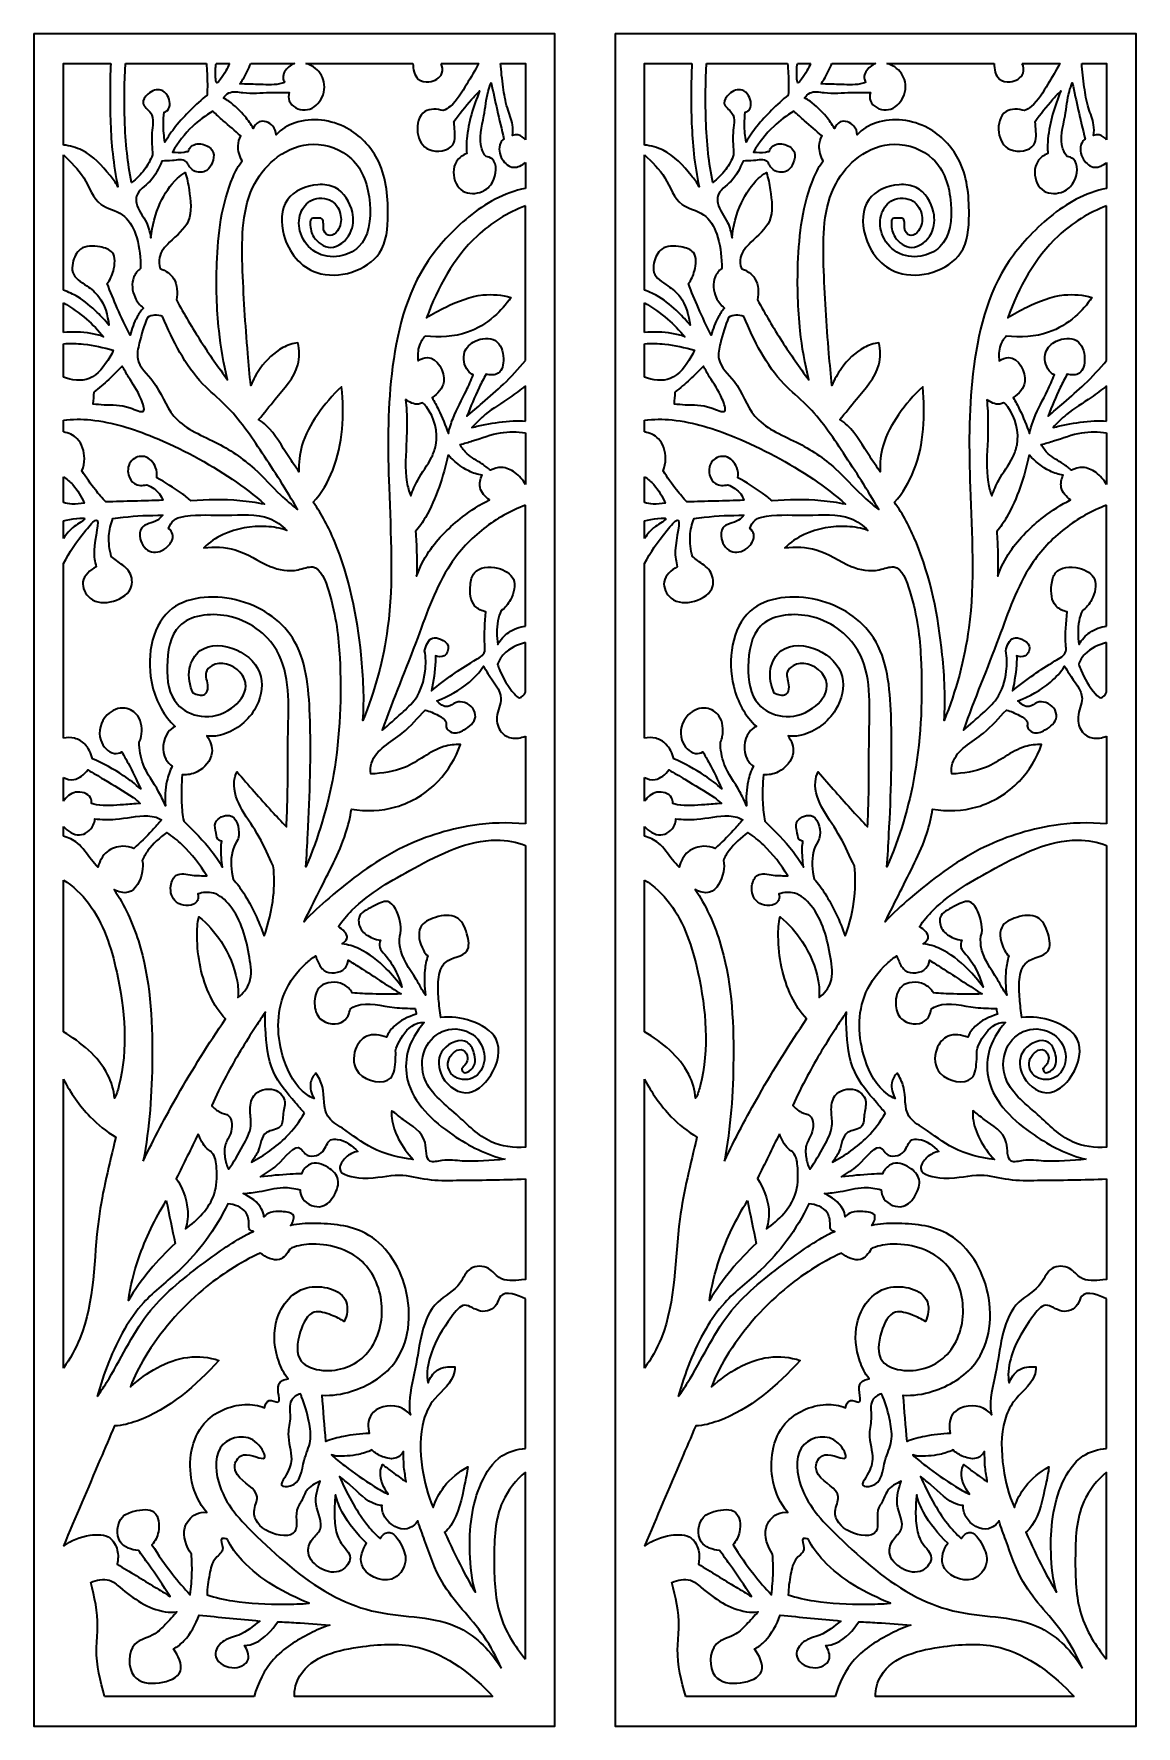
# Model space of a CAD drawing. Header units: centimetres. Extents: x -9.9 to 8.4, y -14.1 to 13.9.
import ezdxf

# ---------------------------------------------------------------- set-up
doc = ezdxf.new("R2010")
doc.units = ezdxf.units.CM
doc.header["$MEASUREMENT"] = 0
doc.layers.add('Default', color=7, linetype='Continuous')

msp = doc.modelspace()

# ---------------------------------------------------------------- linework, layer by layer
at = {"layer": 'Default', "color": 114, "lineweight": 35}
for points, knots in [([(-9.8617, 13.89672), (-9.8617, 13.89672), (-1.24018, 13.89671), (-1.24018, 13.89671), (-1.24018, 13.89671), (-1.24018, 13.89671), (-1.24018, -14.1064), (-1.24018, -14.1064), (-1.24018, -14.1064), (-1.24018, -14.1064), (-9.86171, -14.1064), (-9.86171, -14.1064), (-9.86171, -14.1064), (-9.86171, -14.1064), (-9.86171, 13.89671), (-9.86171, 13.89671), (-9.86171, 13.89671), (-9.86171, 13.89671), (-9.8617, 13.89672), (-9.8617, 13.89672)], [0, 0, 0, 0, 0.16666667, 0.16666667, 0.16666667, 0.16666667, 0.33333333, 0.33333333, 0.33333333, 0.33333333, 0.5, 0.5, 0.5, 0.5, 0.66666667, 0.66666667, 0.66666667, 0.66666667, 1, 1, 1, 1]), ([(-8.58908, 13.40844), (-8.59893, 13.24695), (-8.6013, 13.08517), (-8.60163, 12.92331), (-8.60163, 12.92331), (-8.60239, 12.58594), (-8.59402, 12.24814), (-8.55768, 11.91287), (-8.55768, 11.91287), (-8.53781, 11.72942), (-8.50958, 11.54682), (-8.4698, 11.36669), (-8.4698, 11.36669), (-8.50645, 11.43405), (-8.55306, 11.49477), (-8.60163, 11.55508), (-8.60163, 11.55508), (-8.73326, 11.71818), (-8.8799, 11.87756), (-9.06616, 11.96929), (-9.06616, 11.96929), (-9.16127, 12.01616), (-9.26686, 12.04545), (-9.37342, 12.05733)], [0, 0, 0, 0, 0.14285714, 0.14285714, 0.14285714, 0.14285714, 0.28571429, 0.28571429, 0.28571429, 0.28571429, 0.42857143, 0.42857143, 0.42857143, 0.42857143, 0.57142857, 0.57142857, 0.57142857, 0.57142857, 0.71428571, 0.71428571, 0.71428571, 0.71428571, 1, 1, 1, 1]), ([(-9.37342, 12.05733), (-9.37342, 12.05733), (-9.37342, 13.40844), (-9.37342, 13.40844), (-9.37342, 13.40844), (-9.37342, 13.40844), (-8.58908, 13.40844), (-8.58908, 13.40844)], [0, 0, 0, 0, 0.33333333, 0.33333333, 0.33333333, 0.33333333, 1, 1, 1, 1]), ([(-7.00762, 13.40844), (-6.99784, 13.29508), (-6.99176, 13.18137), (-6.99145, 13.06758), (-6.99145, 13.06758), (-6.99116, 13.00644), (-6.99272, 12.94529), (-6.99676, 12.88438), (-6.99676, 12.88438), (-7.18526, 12.72627), (-7.36379, 12.55412), (-7.51728, 12.36124), (-7.51728, 12.36124), (-7.58172, 12.28036), (-7.64177, 12.1958), (-7.6921, 12.10567), (-7.6921, 12.10567), (-7.70873, 12.20338), (-7.7186, 12.30237), (-7.71899, 12.40157), (-7.71899, 12.40157), (-7.71936, 12.46905), (-7.71522, 12.53664), (-7.70563, 12.60334), (-7.70563, 12.60334), (-7.68564, 12.60586), (-7.66646, 12.61639), (-7.6518, 12.63021), (-7.6518, 12.63021), (-7.59258, 12.6859), (-7.60649, 12.79484), (-7.6518, 12.87238), (-7.6518, 12.87238), (-7.67852, 12.91813), (-7.71614, 12.95296), (-7.75936, 12.96644), (-7.75936, 12.96644), (-7.82753, 12.98787), (-7.90968, 12.95628), (-7.97458, 12.89924), (-7.97458, 12.89924), (-8.02308, 12.85656), (-8.06204, 12.7997), (-8.0553, 12.75131), (-8.0553, 12.75131), (-8.04683, 12.69096), (-7.96762, 12.64379), (-7.92786, 12.58463), (-7.92786, 12.58463), (-7.86564, 12.49235), (-7.89942, 12.37115), (-7.9092, 12.25779), (-7.9092, 12.25779), (-7.91994, 12.13156), (-7.90106, 12.01494), (-7.89987, 11.89356), (-7.89987, 11.89356), (-7.93174, 11.80734), (-7.97572, 11.725), (-8.03057, 11.65067), (-8.03057, 11.65067), (-8.09103, 11.56882), (-8.16455, 11.49679), (-8.24537, 11.43581), (-8.24537, 11.43581), (-8.2772, 11.59651), (-8.3022, 11.75871), (-8.32018, 11.92157), (-8.32018, 11.92157), (-8.34026, 12.1046), (-8.35147, 12.2885), (-8.35754, 12.4726), (-8.35754, 12.4726), (-8.36777, 12.7845), (-8.36337, 13.09683), (-8.34818, 13.40844)], [0, 0, 0, 0, 0.05, 0.05, 0.05, 0.05, 0.1, 0.1, 0.1, 0.1, 0.15, 0.15, 0.15, 0.15, 0.2, 0.2, 0.2, 0.2, 0.25, 0.25, 0.25, 0.25, 0.3, 0.3, 0.3, 0.3, 0.35, 0.35, 0.35, 0.35, 0.4, 0.4, 0.4, 0.4, 0.45, 0.45, 0.45, 0.45, 0.5, 0.5, 0.5, 0.5, 0.55, 0.55, 0.55, 0.55, 0.6, 0.6, 0.6, 0.6, 0.65, 0.65, 0.65, 0.65, 0.7, 0.7, 0.7, 0.7, 0.75, 0.75, 0.75, 0.75, 0.8, 0.8, 0.8, 0.8, 0.85, 0.85, 0.85, 0.85, 0.9, 0.9, 0.9, 0.9, 1, 1, 1, 1]), ([(-6.62526, 13.40843), (-6.6637, 13.31624), (-6.69874, 13.25505), (-6.77484, 13.1488), (-6.77484, 13.1488), (-6.79687, 13.11796), (-6.82248, 13.08321), (-6.83637, 13.0873), (-6.83637, 13.0873), (-6.85067, 13.09135), (-6.8527, 13.13666), (-6.85403, 13.17526), (-6.85403, 13.17526), (-6.85745, 13.27567), (-6.85691, 13.33155), (-6.84523, 13.40844)], [0, 0, 0, 0, 0.2, 0.2, 0.2, 0.2, 0.4, 0.4, 0.4, 0.4, 0.6, 0.6, 0.6, 0.6, 1, 1, 1, 1]), ([(-6.84523, 13.40844), (-6.84523, 13.40844), (-6.62527, 13.40844), (-6.62527, 13.40844), (-6.62527, 13.40844), (-6.62527, 13.40844), (-6.62526, 13.40843), (-6.62526, 13.40843)], [0, 0, 0, 0, 0.33333333, 0.33333333, 0.33333333, 0.33333333, 1, 1, 1, 1]), ([(-1.72847, 11.33932), (-1.90311, 11.3058), (-2.07215, 11.24132), (-2.23043, 11.15842), (-2.23043, 11.15842), (-2.53964, 10.99674), (-2.80818, 10.76505), (-3.04413, 10.50753), (-3.04413, 10.50753), (-3.15056, 10.39135), (-3.25042, 10.2699), (-3.33836, 10.14081), (-3.33836, 10.14081), (-3.70622, 9.6011), (-3.86571, 8.92932), (-3.94095, 8.26853), (-3.94095, 8.26853), (-4.0129, 7.63714), (-4.00791, 7.01592), (-3.98607, 6.38976), (-3.98607, 6.38976), (-3.95907, 5.61567), (-3.90645, 4.83418), (-4.00862, 4.06631), (-4.00862, 4.06631), (-4.07831, 3.54196), (-4.22015, 3.02407), (-4.41746, 2.53348), (-4.41746, 2.53348), (-4.39121, 2.89496), (-4.40969, 3.25806), (-4.44682, 3.6203), (-4.44682, 3.6203), (-4.51292, 4.26363), (-4.63819, 4.90422), (-4.8875, 5.5001), (-4.8875, 5.5001), (-4.98251, 5.72735), (-5.09557, 5.94794), (-5.23992, 6.14639), (-5.23992, 6.14639), (-5.0991, 6.29743), (-4.99305, 6.48121), (-4.91687, 6.6751), (-4.91687, 6.6751), (-4.74609, 7.10944), (-4.72584, 7.59488), (-4.76997, 8.05561), (-4.76997, 8.05561), (-4.92131, 7.91897), (-5.05446, 7.76291), (-5.17073, 7.5938), (-5.17073, 7.5938), (-5.27954, 7.43551), (-5.37367, 7.26592), (-5.42658, 7.08228), (-5.42658, 7.08228), (-5.46681, 6.94245), (-5.4832, 6.79445), (-5.47568, 6.64948), (-5.47568, 6.64948), (-5.53048, 6.73205), (-5.58844, 6.81217), (-5.64294, 6.8954), (-5.64294, 6.8954), (-5.76054, 7.07475), (-5.86219, 7.26816), (-6.01671, 7.41669), (-6.01671, 7.41669), (-6.05563, 7.45409), (-6.09781, 7.48858), (-6.14456, 7.51512), (-6.14456, 7.51512), (-6.04697, 7.62148), (-5.96257, 7.73642), (-5.86921, 7.84953), (-5.86921, 7.84953), (-5.72225, 8.02763), (-5.55303, 8.20126), (-5.4954, 8.42005), (-5.4954, 8.42005), (-5.46463, 8.53682), (-5.46557, 8.66645), (-5.4954, 8.78403), (-5.4954, 8.78403), (-5.58095, 8.77454), (-5.66478, 8.7459), (-5.74129, 8.70534), (-5.74129, 8.70534), (-5.89204, 8.62557), (-6.01452, 8.49984), (-6.11516, 8.36109), (-6.11516, 8.36109), (-6.1796, 8.27204), (-6.23517, 8.17775), (-6.27251, 8.07577), (-6.27251, 8.07577), (-6.29174, 8.25256), (-6.30707, 8.43031), (-6.32174, 8.60701), (-6.32174, 8.60701), (-6.36177, 9.09153), (-6.39576, 9.56815), (-6.41048, 10.06748), (-6.41048, 10.06748), (-6.4242, 10.53513), (-6.42086, 11.02283), (-6.20528, 11.42257), (-6.20528, 11.42257), (-6.11454, 11.59095), (-5.986, 11.74377), (-5.82835, 11.85994), (-5.82835, 11.85994), (-5.65767, 11.98553), (-5.45281, 12.06807), (-5.24015, 12.07107), (-5.24015, 12.07107), (-5.00952, 12.07422), (-4.76976, 11.98376), (-4.60674, 11.82978), (-4.60674, 11.82978), (-4.4148, 11.64832), (-4.32921, 11.37887), (-4.30516, 11.09084), (-4.30516, 11.09084), (-4.28285, 10.82223), (-4.314, 10.53749), (-4.48915, 10.36962), (-4.48915, 10.36962), (-4.57139, 10.29078), (-4.68539, 10.23774), (-4.80422, 10.21817), (-4.80422, 10.21817), (-4.94005, 10.19576), (-5.082, 10.21698), (-5.19818, 10.28476), (-5.19818, 10.28476), (-5.3135, 10.35213), (-5.40321, 10.46551), (-5.44665, 10.59387), (-5.44665, 10.59387), (-5.48377, 10.70377), (-5.48694, 10.82476), (-5.44665, 10.9333), (-5.44665, 10.9333), (-5.4135, 11.02266), (-5.35078, 11.10354), (-5.26486, 11.14536), (-5.26486, 11.14536), (-5.16209, 11.19537), (-5.02623, 11.18958), (-4.93146, 11.1272), (-4.93146, 11.1272), (-4.85276, 11.07536), (-4.80262, 10.98449), (-4.78604, 10.89089), (-4.78604, 10.89089), (-4.77052, 10.80301), (-4.78465, 10.71288), (-4.84063, 10.6363), (-4.84063, 10.6363), (-4.8716, 10.59382), (-4.9156, 10.55559), (-4.96185, 10.55753), (-4.96185, 10.55753), (-5.00064, 10.55923), (-5.04098, 10.58921), (-5.05884, 10.63023), (-5.05884, 10.63023), (-5.08945, 10.70117), (-5.05263, 10.80507), (-5.09507, 10.8363), (-5.09507, 10.8363), (-5.11745, 10.85272), (-5.16146, 10.84907), (-5.20427, 10.84846), (-5.20427, 10.84846), (-5.23062, 10.84805), (-5.2564, 10.84883), (-5.27085, 10.8363), (-5.27085, 10.8363), (-5.2869, 10.82235), (-5.28886, 10.79216), (-5.28911, 10.76363), (-5.28911, 10.76363), (-5.28977, 10.67294), (-5.27246, 10.59973), (-5.22847, 10.53325), (-5.22847, 10.53325), (-5.16924, 10.44377), (-5.0615, 10.36654), (-4.95579, 10.36365), (-4.95579, 10.36365), (-4.82277, 10.35987), (-4.6928, 10.47319), (-4.62845, 10.59996), (-4.62845, 10.59996), (-4.5731, 10.70906), (-4.56648, 10.82799), (-4.59215, 10.94541), (-4.59215, 10.94541), (-4.62882, 11.11303), (-4.73154, 11.27756), (-4.87701, 11.35147), (-4.87701, 11.35147), (-4.96171, 11.39455), (-5.06098, 11.4069), (-5.16183, 11.4), (-5.16183, 11.4), (-5.35753, 11.38645), (-5.55908, 11.30031), (-5.66482, 11.15148), (-5.66482, 11.15148), (-5.77623, 10.99467), (-5.78148, 10.76822), (-5.72539, 10.56362), (-5.72539, 10.56362), (-5.64725, 10.27815), (-5.44978, 10.03507), (-5.18002, 9.9454), (-5.18002, 9.9454), (-4.82447, 9.82727), (-4.34339, 9.97592), (-4.14367, 10.27266), (-4.14367, 10.27266), (-4.02391, 10.45065), (-4.00531, 10.68179), (-4.00426, 10.90904), (-4.00426, 10.90904), (-4.00266, 11.23601), (-4.03749, 11.55496), (-4.183, 11.82925), (-4.183, 11.82925), (-4.29354, 12.03757), (-4.46794, 12.22027), (-4.68298, 12.3361), (-4.68298, 12.3361), (-4.94307, 12.47629), (-5.26239, 12.51892), (-5.53927, 12.42521), (-5.53927, 12.42521), (-5.65915, 12.38467), (-5.77101, 12.31851), (-5.85437, 12.22655), (-5.85437, 12.22655), (-5.85663, 12.2778), (-5.87345, 12.32955), (-5.90918, 12.37036), (-5.90918, 12.37036), (-5.96401, 12.43303), (-6.0635, 12.47013), (-6.13519, 12.4389), (-6.13519, 12.4389), (-6.17949, 12.41964), (-6.21312, 12.37432), (-6.23117, 12.32921), (-6.23117, 12.32921), (-6.26989, 12.39978), (-6.31681, 12.4657), (-6.36817, 12.52787), (-6.36817, 12.52787), (-6.4465, 12.6229), (-6.53538, 12.70952), (-6.63533, 12.78137), (-6.63533, 12.78137), (-6.66366, 12.80182), (-6.69297, 12.82098), (-6.72427, 12.8362), (-6.72427, 12.8362), (-6.70358, 12.87078), (-6.67127, 12.9013), (-6.63533, 12.91835), (-6.63533, 12.91835), (-6.56609, 12.95115), (-6.48292, 12.93401), (-6.40242, 12.92518), (-6.40242, 12.92518), (-6.24852, 12.90832), (-6.10444, 12.92171), (-5.95717, 12.92518), (-5.95717, 12.92518), (-5.85068, 12.92775), (-5.7425, 12.92518), (-5.6352, 12.92518), (-5.6352, 12.92518), (-5.65015, 12.88205), (-5.65131, 12.83144), (-5.6352, 12.78821), (-5.6352, 12.78821), (-5.59975, 12.69326), (-5.4805, 12.63331), (-5.37493, 12.63755), (-5.37493, 12.63755), (-5.26554, 12.64192), (-5.17076, 12.71494), (-5.11459, 12.80882), (-5.11459, 12.80882), (-5.05411, 12.90982), (-5.03825, 13.03497), (-5.07308, 13.14141), (-5.07308, 13.14141), (-5.10422, 13.2368), (-5.17594, 13.31732), (-5.26892, 13.36903), (-5.26892, 13.36903), (-5.29838, 13.38539), (-5.32999, 13.39894), (-5.36221, 13.40843)], [0, 0, 0, 0, 0.01282051, 0.01282051, 0.01282051, 0.01282051, 0.02564103, 0.02564103, 0.02564103, 0.02564103, 0.03846154, 0.03846154, 0.03846154, 0.03846154, 0.05128205, 0.05128205, 0.05128205, 0.05128205, 0.06410256, 0.06410256, 0.06410256, 0.06410256, 0.07692308, 0.07692308, 0.07692308, 0.07692308, 0.08974359, 0.08974359, 0.08974359, 0.08974359, 0.1025641, 0.1025641, 0.1025641, 0.1025641, 0.11538462, 0.11538462, 0.11538462, 0.11538462, 0.12820513, 0.12820513, 0.12820513, 0.12820513, 0.14102564, 0.14102564, 0.14102564, 0.14102564, 0.15384615, 0.15384615, 0.15384615, 0.15384615, 0.16666667, 0.16666667, 0.16666667, 0.16666667, 0.17948718, 0.17948718, 0.17948718, 0.17948718, 0.19230769, 0.19230769, 0.19230769, 0.19230769, 0.20512821, 0.20512821, 0.20512821, 0.20512821, 0.21794872, 0.21794872, 0.21794872, 0.21794872, 0.23076923, 0.23076923, 0.23076923, 0.23076923, 0.24358974, 0.24358974, 0.24358974, 0.24358974, 0.25641026, 0.25641026, 0.25641026, 0.25641026, 0.26923077, 0.26923077, 0.26923077, 0.26923077, 0.28205128, 0.28205128, 0.28205128, 0.28205128, 0.29487179, 0.29487179, 0.29487179, 0.29487179, 0.30769231, 0.30769231, 0.30769231, 0.30769231, 0.32051282, 0.32051282, 0.32051282, 0.32051282, 0.33333333, 0.33333333, 0.33333333, 0.33333333, 0.34615385, 0.34615385, 0.34615385, 0.34615385, 0.35897436, 0.35897436, 0.35897436, 0.35897436, 0.37179487, 0.37179487, 0.37179487, 0.37179487, 0.38461538, 0.38461538, 0.38461538, 0.38461538, 0.3974359, 0.3974359, 0.3974359, 0.3974359, 0.41025641, 0.41025641, 0.41025641, 0.41025641, 0.42307692, 0.42307692, 0.42307692, 0.42307692, 0.43589744, 0.43589744, 0.43589744, 0.43589744, 0.44871795, 0.44871795, 0.44871795, 0.44871795, 0.46153846, 0.46153846, 0.46153846, 0.46153846, 0.47435897, 0.47435897, 0.47435897, 0.47435897, 0.48717949, 0.48717949, 0.48717949, 0.48717949, 0.5, 0.5, 0.5, 0.5, 0.51282051, 0.51282051, 0.51282051, 0.51282051, 0.52564103, 0.52564103, 0.52564103, 0.52564103, 0.53846154, 0.53846154, 0.53846154, 0.53846154, 0.55128205, 0.55128205, 0.55128205, 0.55128205, 0.56410256, 0.56410256, 0.56410256, 0.56410256, 0.57692308, 0.57692308, 0.57692308, 0.57692308, 0.58974359, 0.58974359, 0.58974359, 0.58974359, 0.6025641, 0.6025641, 0.6025641, 0.6025641, 0.61538462, 0.61538462, 0.61538462, 0.61538462, 0.62820513, 0.62820513, 0.62820513, 0.62820513, 0.64102564, 0.64102564, 0.64102564, 0.64102564, 0.65384615, 0.65384615, 0.65384615, 0.65384615, 0.66666667, 0.66666667, 0.66666667, 0.66666667, 0.67948718, 0.67948718, 0.67948718, 0.67948718, 0.69230769, 0.69230769, 0.69230769, 0.69230769, 0.70512821, 0.70512821, 0.70512821, 0.70512821, 0.71794872, 0.71794872, 0.71794872, 0.71794872, 0.73076923, 0.73076923, 0.73076923, 0.73076923, 0.74358974, 0.74358974, 0.74358974, 0.74358974, 0.75641026, 0.75641026, 0.75641026, 0.75641026, 0.76923077, 0.76923077, 0.76923077, 0.76923077, 0.78205128, 0.78205128, 0.78205128, 0.78205128, 0.79487179, 0.79487179, 0.79487179, 0.79487179, 0.80769231, 0.80769231, 0.80769231, 0.80769231, 0.82051282, 0.82051282, 0.82051282, 0.82051282, 0.83333333, 0.83333333, 0.83333333, 0.83333333, 0.84615385, 0.84615385, 0.84615385, 0.84615385, 0.85897436, 0.85897436, 0.85897436, 0.85897436, 0.87179487, 0.87179487, 0.87179487, 0.87179487, 0.88461538, 0.88461538, 0.88461538, 0.88461538, 0.8974359, 0.8974359, 0.8974359, 0.8974359, 0.91025641, 0.91025641, 0.91025641, 0.91025641, 0.92307692, 0.92307692, 0.92307692, 0.92307692, 0.93589744, 0.93589744, 0.93589744, 0.93589744, 0.94871795, 0.94871795, 0.94871795, 0.94871795, 0.96153846, 0.96153846, 0.96153846, 0.96153846, 0.97435897, 0.97435897, 0.97435897, 0.97435897, 1, 1, 1, 1]), ([(-5.55098, 13.40843), (-5.58338, 13.39606), (-5.61288, 13.3759), (-5.64092, 13.35108), (-5.64092, 13.35108), (-5.69556, 13.30279), (-5.74459, 13.23708), (-5.73941, 13.16741), (-5.73941, 13.16741), (-5.73752, 13.14182), (-5.72844, 13.11572), (-5.71253, 13.09569), (-5.71253, 13.09569), (-5.7395, 13.08304), (-5.7685, 13.07489), (-5.79771, 13.06885), (-5.79771, 13.06885), (-5.91654, 13.04433), (-6.0391, 13.05534), (-6.16065, 13.05994), (-6.16065, 13.05994), (-6.25812, 13.06358), (-6.35492, 13.06315), (-6.45188, 13.06885), (-6.45188, 13.06885), (-6.43392, 13.09321), (-6.41795, 13.1189), (-6.40253, 13.14496), (-6.40253, 13.14496), (-6.35289, 13.22948), (-6.3108, 13.31825), (-6.27261, 13.40844)], [0, 0, 0, 0, 0.11111111, 0.11111111, 0.11111111, 0.11111111, 0.22222222, 0.22222222, 0.22222222, 0.22222222, 0.33333333, 0.33333333, 0.33333333, 0.33333333, 0.44444444, 0.44444444, 0.44444444, 0.44444444, 0.55555556, 0.55555556, 0.55555556, 0.55555556, 0.66666667, 0.66666667, 0.66666667, 0.66666667, 0.77777778, 0.77777778, 0.77777778, 0.77777778, 1, 1, 1, 1]), ([(-6.27261, 13.40844), (-6.27261, 13.40844), (-5.55098, 13.40844), (-5.55098, 13.40844), (-5.55098, 13.40844), (-5.55098, 13.40844), (-5.55098, 13.40843), (-5.55098, 13.40843)], [0, 0, 0, 0, 0.33333333, 0.33333333, 0.33333333, 0.33333333, 1, 1, 1, 1]), ([(-3.58963, 13.40844), (-3.59, 13.31672), (-3.5695, 13.20485), (-3.50154, 13.14794), (-3.50154, 13.14794), (-3.45654, 13.1102), (-3.39084, 13.09667), (-3.32499, 13.10372), (-3.32499, 13.10372), (-3.23285, 13.11376), (-3.14047, 13.16449), (-3.11185, 13.24348), (-3.11185, 13.24348), (-3.09333, 13.29471), (-3.1017, 13.35776), (-3.12333, 13.40844)], [0, 0, 0, 0, 0.2, 0.2, 0.2, 0.2, 0.4, 0.4, 0.4, 0.4, 0.6, 0.6, 0.6, 0.6, 1, 1, 1, 1]), ([(-2.50447, 13.40843), (-2.56221, 13.28922), (-2.63163, 13.17741), (-2.70022, 13.06265), (-2.70022, 13.06265), (-2.7794, 12.93048), (-2.85751, 12.79447), (-2.9753, 12.69632), (-2.9753, 12.69632), (-3.00954, 12.66767), (-3.04727, 12.64223), (-3.0885, 12.62558), (-3.0885, 12.62558), (-3.18568, 12.65486), (-3.31034, 12.66329), (-3.39282, 12.61142), (-3.39282, 12.61142), (-3.49219, 12.54886), (-3.5304, 12.39867), (-3.51306, 12.26461), (-3.51306, 12.26461), (-3.49699, 12.13984), (-3.4327, 12.02897), (-3.32205, 11.98159), (-3.32205, 11.98159), (-3.19343, 11.92645), (-3.00199, 11.95717), (-2.93284, 12.05935), (-2.93284, 12.05935), (-2.87948, 12.13807), (-2.8986, 12.25926), (-2.90448, 12.36365), (-2.90448, 12.36365), (-2.9062, 12.39279), (-2.90684, 12.42063), (-2.9116, 12.44854), (-2.9116, 12.44854), (-2.81991, 12.57276), (-2.72401, 12.69408), (-2.62139, 12.80947), (-2.62139, 12.80947), (-2.5782, 12.85817), (-2.53374, 12.90573), (-2.48699, 12.95108), (-2.48699, 12.95108), (-2.59054, 12.69785), (-2.67363, 12.43199), (-2.69932, 12.15849), (-2.69932, 12.15849), (-2.70683, 12.07821), (-2.70943, 11.99738), (-2.69932, 11.91789), (-2.69932, 11.91789), (-2.76695, 11.89286), (-2.83011, 11.8456), (-2.86915, 11.78337), (-2.86915, 11.78337), (-2.93412, 11.67978), (-2.93183, 11.53452), (-2.87623, 11.42251), (-2.87623, 11.42251), (-2.84995, 11.36957), (-2.81174, 11.32401), (-2.76301, 11.29512), (-2.76301, 11.29512), (-2.67193, 11.24099), (-2.54403, 11.24478), (-2.44456, 11.28797), (-2.44456, 11.28797), (-2.3725, 11.31923), (-2.31524, 11.37106), (-2.27466, 11.44373), (-2.27466, 11.44373), (-2.20736, 11.56409), (-2.18612, 11.74168), (-2.2817, 11.82584), (-2.2817, 11.82584), (-2.30868, 11.84957), (-2.34502, 11.86597), (-2.38084, 11.86829), (-2.38084, 11.86829), (-2.41398, 11.90372), (-2.43687, 11.94928), (-2.45159, 11.99565), (-2.45159, 11.99565), (-2.50691, 12.1698), (-2.44908, 12.35763), (-2.41624, 12.54063), (-2.41624, 12.54063), (-2.39151, 12.67782), (-2.38087, 12.81258), (-2.34541, 12.94393), (-2.34541, 12.94393), (-2.33251, 12.99209), (-2.31612, 13.03984), (-2.29588, 13.08554), (-2.29588, 13.08554), (-2.26339, 12.9368), (-2.23035, 12.78821), (-2.19677, 12.63965), (-2.19677, 12.63965), (-2.16033, 12.47789), (-2.12336, 12.31638), (-2.08581, 12.15479), (-2.08581, 12.15479), (-2.10978, 12.13964), (-2.12823, 12.11567), (-2.14089, 12.08975), (-2.14089, 12.08975), (-2.18137, 12.00675), (-2.16343, 11.9027), (-2.11086, 11.81929), (-2.11086, 11.81929), (-2.06706, 11.74977), (-1.99918, 11.69445), (-1.92547, 11.68899), (-1.92547, 11.68899), (-1.85627, 11.68383), (-1.78193, 11.72262), (-1.72847, 11.76919)], [0, 0, 0, 0, 0.03225806, 0.03225806, 0.03225806, 0.03225806, 0.06451613, 0.06451613, 0.06451613, 0.06451613, 0.09677419, 0.09677419, 0.09677419, 0.09677419, 0.12903226, 0.12903226, 0.12903226, 0.12903226, 0.16129032, 0.16129032, 0.16129032, 0.16129032, 0.19354839, 0.19354839, 0.19354839, 0.19354839, 0.22580645, 0.22580645, 0.22580645, 0.22580645, 0.25806452, 0.25806452, 0.25806452, 0.25806452, 0.29032258, 0.29032258, 0.29032258, 0.29032258, 0.32258065, 0.32258065, 0.32258065, 0.32258065, 0.35483871, 0.35483871, 0.35483871, 0.35483871, 0.38709677, 0.38709677, 0.38709677, 0.38709677, 0.41935484, 0.41935484, 0.41935484, 0.41935484, 0.4516129, 0.4516129, 0.4516129, 0.4516129, 0.48387097, 0.48387097, 0.48387097, 0.48387097, 0.51612903, 0.51612903, 0.51612903, 0.51612903, 0.5483871, 0.5483871, 0.5483871, 0.5483871, 0.58064516, 0.58064516, 0.58064516, 0.58064516, 0.61290323, 0.61290323, 0.61290323, 0.61290323, 0.64516129, 0.64516129, 0.64516129, 0.64516129, 0.67741935, 0.67741935, 0.67741935, 0.67741935, 0.70967742, 0.70967742, 0.70967742, 0.70967742, 0.74193548, 0.74193548, 0.74193548, 0.74193548, 0.77419355, 0.77419355, 0.77419355, 0.77419355, 0.80645161, 0.80645161, 0.80645161, 0.80645161, 0.83870968, 0.83870968, 0.83870968, 0.83870968, 0.87096774, 0.87096774, 0.87096774, 0.87096774, 0.90322581, 0.90322581, 0.90322581, 0.90322581, 0.93548387, 0.93548387, 0.93548387, 0.93548387, 1, 1, 1, 1]), ([(-3.12333, 13.40844), (-3.12333, 13.40844), (-2.50447, 13.40844), (-2.50447, 13.40844), (-2.50447, 13.40844), (-2.50447, 13.40844), (-2.50447, 13.40843), (-2.50447, 13.40843)], [0, 0, 0, 0, 0.33333333, 0.33333333, 0.33333333, 0.33333333, 1, 1, 1, 1]), ([(-1.72847, 12.14257), (-1.76084, 12.18005), (-1.8038, 12.21493), (-1.85298, 12.22387), (-1.85298, 12.22387), (-1.88301, 12.22928), (-1.91536, 12.2249), (-1.94339, 12.2132), (-1.94339, 12.2132), (-1.9352, 12.27113), (-1.93461, 12.33094), (-1.94339, 12.38865), (-1.94339, 12.38865), (-1.95807, 12.4856), (-1.99919, 12.57657), (-2.02844, 12.67057), (-2.02844, 12.67057), (-2.06343, 12.78303), (-2.08133, 12.89956), (-2.09749, 13.01622), (-2.09749, 13.01622), (-2.11576, 13.14671), (-2.13169, 13.27721), (-2.14013, 13.40844)], [0, 0, 0, 0, 0.14285714, 0.14285714, 0.14285714, 0.14285714, 0.28571429, 0.28571429, 0.28571429, 0.28571429, 0.42857143, 0.42857143, 0.42857143, 0.42857143, 0.57142857, 0.57142857, 0.57142857, 0.57142857, 0.71428571, 0.71428571, 0.71428571, 0.71428571, 1, 1, 1, 1]), ([(-2.14011, 13.40843), (-2.14011, 13.40843), (-1.72847, 13.40844), (-1.72847, 13.40844), (-1.72847, 13.40844), (-1.72847, 13.40844), (-1.72847, 12.14257), (-1.72847, 12.14257)], [0, 0, 0, 0, 0.33333333, 0.33333333, 0.33333333, 0.33333333, 1, 1, 1, 1]), ([(-6.90266, 12.61522), (-6.84477, 12.56315), (-6.78649, 12.51141), (-6.72797, 12.45997), (-6.72797, 12.45997), (-6.63154, 12.37518), (-6.53437, 12.2911), (-6.43683, 12.20764), (-6.43683, 12.20764), (-6.4638, 12.15854), (-6.47959, 12.10233), (-6.48205, 12.04592), (-6.48205, 12.04592), (-6.48587, 11.95841), (-6.45752, 11.87054), (-6.41741, 11.79359), (-6.41741, 11.79359), (-6.48, 11.71381), (-6.52607, 11.622), (-6.56621, 11.52826), (-6.56621, 11.52826), (-6.75856, 11.07927), (-6.8166, 10.58537), (-6.83445, 10.09662), (-6.83445, 10.09662), (-6.84818, 9.72231), (-6.83837, 9.3511), (-6.79795, 8.98144), (-6.79795, 8.98144), (-6.76819, 8.70979), (-6.722, 8.43911), (-6.65603, 8.17374), (-6.65603, 8.17374), (-6.81105, 8.37946), (-6.95839, 8.59103), (-7.09782, 8.80775), (-7.09782, 8.80775), (-7.24174, 9.0314), (-7.37726, 9.26065), (-7.50424, 9.49431), (-7.50424, 9.49431), (-7.48264, 9.60998), (-7.48444, 9.74469), (-7.54627, 9.84472), (-7.54627, 9.84472), (-7.59531, 9.92409), (-7.68238, 9.98168), (-7.77046, 10.01282), (-7.77046, 10.01282), (-7.79123, 10.07011), (-7.79696, 10.13583), (-7.78446, 10.19504), (-7.78446, 10.19504), (-7.76376, 10.29319), (-7.69291, 10.37304), (-7.61631, 10.4473), (-7.61631, 10.4473), (-7.49836, 10.56155), (-7.3669, 10.66252), (-7.30796, 10.79759), (-7.30796, 10.79759), (-7.2426, 10.9478), (-7.26693, 11.13996), (-7.29398, 11.31611), (-7.29398, 11.31611), (-7.30917, 11.41517), (-7.32526, 11.50911), (-7.35775, 11.60075), (-7.35775, 11.60075), (-7.40496, 11.57625), (-7.44704, 11.54263), (-7.48624, 11.50622), (-7.48624, 11.50622), (-7.60761, 11.393), (-7.70019, 11.25171), (-7.77, 11.1007), (-7.77, 11.1007), (-7.85491, 10.91715), (-7.90613, 10.71915), (-7.92551, 10.51948), (-7.92551, 10.51948), (-7.94218, 10.60701), (-7.96114, 10.69597), (-7.99982, 10.77629), (-7.99982, 10.77629), (-8.05132, 10.88357), (-8.13788, 10.97556), (-8.16203, 11.09398), (-8.16203, 11.09398), (-8.16976, 11.13207), (-8.17109, 11.1729), (-8.16203, 11.20888), (-8.16203, 11.20888), (-8.13542, 11.31356), (-8.02016, 11.37648), (-7.93901, 11.4589), (-7.93901, 11.4589), (-7.84573, 11.55347), (-7.79752, 11.67393), (-7.74299, 11.79), (-7.74299, 11.79), (-7.68587, 11.79724), (-7.63214, 11.79419), (-7.5707, 11.80014), (-7.5707, 11.80014), (-7.49016, 11.80809), (-7.39622, 11.83142), (-7.34539, 11.78324), (-7.34539, 11.78324), (-7.32998, 11.76864), (-7.31845, 11.74731), (-7.30595, 11.72689), (-7.30595, 11.72689), (-7.28208, 11.68805), (-7.2544, 11.65258), (-7.21588, 11.63124), (-7.21588, 11.63124), (-7.15326, 11.59631), (-7.06208, 11.59847), (-7.00185, 11.63685), (-7.00185, 11.63685), (-6.95876, 11.66429), (-6.93161, 11.71019), (-6.91173, 11.76073), (-6.91173, 11.76073), (-6.88916, 11.81859), (-6.87617, 11.8824), (-6.89483, 11.93537), (-6.89483, 11.93537), (-6.91664, 11.99691), (-6.98114, 12.04383), (-7.05258, 12.06485), (-7.05258, 12.06485), (-7.12417, 12.08592), (-7.20277, 12.08088), (-7.25525, 12.03672), (-7.25525, 12.03672), (-7.27939, 12.0165), (-7.29797, 11.98803), (-7.30595, 11.9579), (-7.30595, 11.9579), (-7.32768, 11.94955), (-7.35058, 11.94447), (-7.37353, 11.94103), (-7.37353, 11.94103), (-7.43876, 11.93094), (-7.50547, 11.93315), (-7.5707, 11.94103), (-7.5707, 11.94103), (-7.47788, 12.09517), (-7.3669, 12.23989), (-7.23648, 12.36497), (-7.23648, 12.36497), (-7.13579, 12.46159), (-7.02349, 12.54645), (-6.90266, 12.61522)], [0, 0, 0, 0, 0.025, 0.025, 0.025, 0.025, 0.05, 0.05, 0.05, 0.05, 0.075, 0.075, 0.075, 0.075, 0.1, 0.1, 0.1, 0.1, 0.125, 0.125, 0.125, 0.125, 0.15, 0.15, 0.15, 0.15, 0.175, 0.175, 0.175, 0.175, 0.2, 0.2, 0.2, 0.2, 0.225, 0.225, 0.225, 0.225, 0.25, 0.25, 0.25, 0.25, 0.275, 0.275, 0.275, 0.275, 0.3, 0.3, 0.3, 0.3, 0.325, 0.325, 0.325, 0.325, 0.35, 0.35, 0.35, 0.35, 0.375, 0.375, 0.375, 0.375, 0.4, 0.4, 0.4, 0.4, 0.425, 0.425, 0.425, 0.425, 0.45, 0.45, 0.45, 0.45, 0.475, 0.475, 0.475, 0.475, 0.5, 0.5, 0.5, 0.5, 0.525, 0.525, 0.525, 0.525, 0.55, 0.55, 0.55, 0.55, 0.575, 0.575, 0.575, 0.575, 0.6, 0.6, 0.6, 0.6, 0.625, 0.625, 0.625, 0.625, 0.65, 0.65, 0.65, 0.65, 0.675, 0.675, 0.675, 0.675, 0.7, 0.7, 0.7, 0.7, 0.725, 0.725, 0.725, 0.725, 0.75, 0.75, 0.75, 0.75, 0.775, 0.775, 0.775, 0.775, 0.8, 0.8, 0.8, 0.8, 0.825, 0.825, 0.825, 0.825, 0.85, 0.85, 0.85, 0.85, 0.875, 0.875, 0.875, 0.875, 0.9, 0.9, 0.9, 0.9, 0.925, 0.925, 0.925, 0.925, 0.95, 0.95, 0.95, 0.95, 1, 1, 1, 1]), ([(-9.37342, 11.89384), (-9.25221, 11.77526), (-9.1273, 11.66068), (-9.0364, 11.51267), (-9.0364, 11.51267), (-8.94302, 11.36037), (-8.88563, 11.1727), (-8.75055, 11.0743), (-8.75055, 11.0743), (-8.64995, 11.00103), (-8.5061, 10.97742), (-8.39963, 10.90421), (-8.39963, 10.90421), (-8.29303, 10.83102), (-8.22379, 10.70811), (-8.17902, 10.5825), (-8.17902, 10.5825), (-8.12027, 10.41757), (-8.10366, 10.24791), (-8.09626, 10.07703), (-8.09626, 10.07703), (-8.09539, 10.05549), (-8.09464, 10.03403), (-8.09626, 10.01266), (-8.09626, 10.01266), (-8.14461, 9.97902), (-8.1835, 9.92974), (-8.20664, 9.87475), (-8.20664, 9.87475), (-8.25113, 9.76867), (-8.23708, 9.64112), (-8.18822, 9.53475), (-8.18822, 9.53475), (-8.15629, 9.46513), (-8.10968, 9.40461), (-8.05035, 9.36003), (-8.05035, 9.36003), (-8.08922, 9.31504), (-8.1225, 9.26518), (-8.15149, 9.21303), (-8.15149, 9.21303), (-8.20426, 9.11759), (-8.24249, 9.01456), (-8.27093, 8.90965), (-8.27093, 8.90965), (-8.34518, 9.05801), (-8.41586, 9.20817), (-8.4823, 9.36003), (-8.4823, 9.36003), (-8.54082, 9.49352), (-8.59603, 9.62836), (-8.64778, 9.76453), (-8.64778, 9.76453), (-8.59931, 9.82573), (-8.56815, 9.89471), (-8.54664, 9.97592), (-8.54664, 9.97592), (-8.5189, 10.08119), (-8.50731, 10.20695), (-8.56509, 10.27923), (-8.56509, 10.27923), (-8.60726, 10.332), (-8.68648, 10.35634), (-8.76729, 10.37118), (-8.76729, 10.37118), (-8.88505, 10.39273), (-9.00619, 10.39429), (-9.08901, 10.33437), (-9.08901, 10.33437), (-9.15633, 10.28563), (-9.19838, 10.19621), (-9.21763, 10.10459), (-9.21763, 10.10459), (-9.22916, 10.05027), (-9.23255, 9.99517), (-9.21763, 9.94837), (-9.21763, 9.94837), (-9.18729, 9.85289), (-9.08051, 9.792), (-8.98791, 9.72774), (-8.98791, 9.72774), (-8.90839, 9.67257), (-8.83947, 9.61506), (-8.78569, 9.54388), (-8.78569, 9.54388), (-8.68776, 9.41439), (-8.63997, 9.23962), (-8.6202, 9.07513), (-8.6202, 9.07513), (-8.67889, 9.15031), (-8.74453, 9.2199), (-8.8132, 9.2865), (-8.8132, 9.2865), (-8.91202, 9.3825), (-9.01727, 9.47268), (-9.13489, 9.54388), (-9.13489, 9.54388), (-9.20999, 9.58924), (-9.29019, 9.62695), (-9.37342, 9.65422)], [0, 0, 0, 0, 0.03846154, 0.03846154, 0.03846154, 0.03846154, 0.07692308, 0.07692308, 0.07692308, 0.07692308, 0.11538462, 0.11538462, 0.11538462, 0.11538462, 0.15384615, 0.15384615, 0.15384615, 0.15384615, 0.19230769, 0.19230769, 0.19230769, 0.19230769, 0.23076923, 0.23076923, 0.23076923, 0.23076923, 0.26923077, 0.26923077, 0.26923077, 0.26923077, 0.30769231, 0.30769231, 0.30769231, 0.30769231, 0.34615385, 0.34615385, 0.34615385, 0.34615385, 0.38461538, 0.38461538, 0.38461538, 0.38461538, 0.42307692, 0.42307692, 0.42307692, 0.42307692, 0.46153846, 0.46153846, 0.46153846, 0.46153846, 0.5, 0.5, 0.5, 0.5, 0.53846154, 0.53846154, 0.53846154, 0.53846154, 0.57692308, 0.57692308, 0.57692308, 0.57692308, 0.61538462, 0.61538462, 0.61538462, 0.61538462, 0.65384615, 0.65384615, 0.65384615, 0.65384615, 0.69230769, 0.69230769, 0.69230769, 0.69230769, 0.73076923, 0.73076923, 0.73076923, 0.73076923, 0.76923077, 0.76923077, 0.76923077, 0.76923077, 0.80769231, 0.80769231, 0.80769231, 0.80769231, 0.84615385, 0.84615385, 0.84615385, 0.84615385, 0.88461538, 0.88461538, 0.88461538, 0.88461538, 0.92307692, 0.92307692, 0.92307692, 0.92307692, 1, 1, 1, 1]), ([(-1.72847, 11.04898), (-2.02356, 10.94167), (-2.2975, 10.768), (-2.52827, 10.55121), (-2.52827, 10.55121), (-2.91808, 10.18517), (-3.18506, 9.69655), (-3.3645, 9.19738), (-3.3645, 9.19738), (-3.26469, 9.26717), (-3.15669, 9.32363), (-3.04596, 9.37656), (-3.04596, 9.37656), (-2.84939, 9.47045), (-2.64407, 9.55325), (-2.42877, 9.57559), (-2.42877, 9.57559), (-2.27607, 9.59151), (-2.11846, 9.57688), (-1.97085, 9.53576), (-1.97085, 9.53576), (-2.04667, 9.41682), (-2.14172, 9.31002), (-2.24958, 9.21732), (-2.24958, 9.21732), (-2.37913, 9.10575), (-2.52705, 9.01466), (-2.68755, 8.95844), (-2.68755, 8.95844), (-2.90946, 8.88075), (-3.15543, 8.86977), (-3.38837, 8.8966), (-3.38837, 8.8966), (-3.43059, 8.85352), (-3.46404, 8.8004), (-3.48436, 8.74301), (-3.48436, 8.74301), (-3.51354, 8.66072), (-3.51591, 8.5696), (-3.50356, 8.48378), (-3.50356, 8.48378), (-3.46158, 8.51893), (-3.40419, 8.54298), (-3.34991, 8.54144), (-3.34991, 8.54144), (-3.18962, 8.5367), (-3.05636, 8.30753), (-3.08111, 8.13813), (-3.08111, 8.13813), (-3.09752, 8.02539), (-3.18398, 7.93901), (-3.2731, 7.87889), (-3.2731, 7.87889), (-3.23493, 7.8133), (-3.20021, 7.74582), (-3.16747, 7.67724), (-3.16747, 7.67724), (-3.10634, 7.54899), (-3.05283, 7.41714), (-3.00428, 7.28357), (-3.00428, 7.28357), (-2.98487, 7.36851), (-2.9592, 7.4522), (-2.92748, 7.53328), (-2.92748, 7.53328), (-2.86544, 7.6919), (-2.78017, 7.84037), (-2.70669, 7.99408), (-2.70669, 7.99408), (-2.6658, 8.07942), (-2.62862, 8.16636), (-2.59139, 8.25333), (-2.59139, 8.25333), (-2.62536, 8.26677), (-2.6543, 8.29115), (-2.67779, 8.32054), (-2.67779, 8.32054), (-2.74514, 8.40457), (-2.7693, 8.52898), (-2.73547, 8.62784), (-2.73547, 8.62784), (-2.7082, 8.70725), (-2.64361, 8.77028), (-2.56264, 8.81028), (-2.56264, 8.81028), (-2.45436, 8.86378), (-2.31692, 8.87605), (-2.22657, 8.8198), (-2.22657, 8.8198), (-2.13888, 8.76528), (-2.09555, 8.64589), (-2.09216, 8.52222), (-2.09216, 8.52222), (-2.08952, 8.42558), (-2.11102, 8.32631), (-2.17857, 8.28221), (-2.17857, 8.28221), (-2.23218, 8.24705), (-2.31467, 8.24676), (-2.38021, 8.26297), (-2.38021, 8.26297), (-2.4214, 8.19081), (-2.45934, 8.1169), (-2.49538, 8.04207), (-2.49538, 8.04207), (-2.56954, 7.88836), (-2.63577, 7.7309), (-2.697, 7.5716), (-2.697, 7.5716), (-2.60991, 7.64438), (-2.52396, 7.7185), (-2.43777, 7.79253), (-2.43777, 7.79253), (-2.32082, 7.8929), (-2.20332, 7.99296), (-2.09216, 8.09977), (-2.09216, 8.09977), (-1.96339, 8.22353), (-1.84314, 8.35637), (-1.72847, 8.49344)], [0, 0, 0, 0, 0.03225806, 0.03225806, 0.03225806, 0.03225806, 0.06451613, 0.06451613, 0.06451613, 0.06451613, 0.09677419, 0.09677419, 0.09677419, 0.09677419, 0.12903226, 0.12903226, 0.12903226, 0.12903226, 0.16129032, 0.16129032, 0.16129032, 0.16129032, 0.19354839, 0.19354839, 0.19354839, 0.19354839, 0.22580645, 0.22580645, 0.22580645, 0.22580645, 0.25806452, 0.25806452, 0.25806452, 0.25806452, 0.29032258, 0.29032258, 0.29032258, 0.29032258, 0.32258065, 0.32258065, 0.32258065, 0.32258065, 0.35483871, 0.35483871, 0.35483871, 0.35483871, 0.38709677, 0.38709677, 0.38709677, 0.38709677, 0.41935484, 0.41935484, 0.41935484, 0.41935484, 0.4516129, 0.4516129, 0.4516129, 0.4516129, 0.48387097, 0.48387097, 0.48387097, 0.48387097, 0.51612903, 0.51612903, 0.51612903, 0.51612903, 0.5483871, 0.5483871, 0.5483871, 0.5483871, 0.58064516, 0.58064516, 0.58064516, 0.58064516, 0.61290323, 0.61290323, 0.61290323, 0.61290323, 0.64516129, 0.64516129, 0.64516129, 0.64516129, 0.67741935, 0.67741935, 0.67741935, 0.67741935, 0.70967742, 0.70967742, 0.70967742, 0.70967742, 0.74193548, 0.74193548, 0.74193548, 0.74193548, 0.77419355, 0.77419355, 0.77419355, 0.77419355, 0.80645161, 0.80645161, 0.80645161, 0.80645161, 0.83870968, 0.83870968, 0.83870968, 0.83870968, 0.87096774, 0.87096774, 0.87096774, 0.87096774, 0.90322581, 0.90322581, 0.90322581, 0.90322581, 0.93548387, 0.93548387, 0.93548387, 0.93548387, 1, 1, 1, 1]), ([(-9.37342, 9.44684), (-9.23841, 9.36784), (-9.10955, 9.27714), (-8.99087, 9.17467), (-8.99087, 9.17467), (-8.88875, 9.08649), (-8.79402, 8.98958), (-8.70901, 8.88513), (-8.70901, 8.88513), (-8.77715, 8.91078), (-8.8484, 8.92794), (-8.92049, 8.93983), (-8.92049, 8.93983), (-9.06993, 8.96459), (-9.22277, 8.96647), (-9.37342, 8.95556)], [0, 0, 0, 0, 0.2, 0.2, 0.2, 0.2, 0.4, 0.4, 0.4, 0.4, 0.6, 0.6, 0.6, 0.6, 1, 1, 1, 1]), ([(-7.73177, 9.21782), (-7.56081, 8.81889), (-7.36408, 8.41175), (-7.06347, 8.10024), (-7.06347, 8.10024), (-6.94685, 7.97942), (-6.81461, 7.87285), (-6.69488, 7.7546), (-6.69488, 7.7546), (-6.45747, 7.52015), (-6.26962, 7.23938), (-6.08422, 6.95974), (-6.08422, 6.95974), (-5.88043, 6.65226), (-5.67956, 6.34609), (-5.49975, 6.02596), (-5.49975, 6.02596), (-5.59612, 6.10228), (-5.69053, 6.1815), (-5.77977, 6.26596), (-5.77977, 6.26596), (-5.92803, 6.40643), (-6.06198, 6.56158), (-6.21319, 6.69935), (-6.21319, 6.69935), (-6.40617, 6.87505), (-6.62729, 7.02229), (-6.85984, 7.13936), (-6.85984, 7.13936), (-6.98848, 7.20416), (-7.12055, 7.25967), (-7.24659, 7.33277), (-7.24659, 7.33277), (-7.35852, 7.39773), (-7.46574, 7.47645), (-7.54657, 7.57274), (-7.54657, 7.57274), (-7.68764, 7.74072), (-7.7489, 7.96204), (-7.8911, 8.14723), (-7.8911, 8.14723), (-7.98629, 8.27127), (-8.11791, 8.37911), (-8.14424, 8.51793), (-8.14424, 8.51793), (-8.15975, 8.59952), (-8.13895, 8.69171), (-8.11717, 8.78024), (-8.11717, 8.78024), (-8.08032, 8.92993), (-8.04068, 9.06887), (-7.98152, 9.20521), (-7.98152, 9.20521), (-7.94574, 9.22526), (-7.90512, 9.23867), (-7.86389, 9.2414), (-7.86389, 9.2414), (-7.81888, 9.24441), (-7.77311, 9.23486), (-7.73177, 9.21782)], [0, 0, 0, 0, 0.0625, 0.0625, 0.0625, 0.0625, 0.125, 0.125, 0.125, 0.125, 0.1875, 0.1875, 0.1875, 0.1875, 0.25, 0.25, 0.25, 0.25, 0.3125, 0.3125, 0.3125, 0.3125, 0.375, 0.375, 0.375, 0.375, 0.4375, 0.4375, 0.4375, 0.4375, 0.5, 0.5, 0.5, 0.5, 0.5625, 0.5625, 0.5625, 0.5625, 0.625, 0.625, 0.625, 0.625, 0.6875, 0.6875, 0.6875, 0.6875, 0.75, 0.75, 0.75, 0.75, 0.8125, 0.8125, 0.8125, 0.8125, 0.875, 0.875, 0.875, 0.875, 1, 1, 1, 1]), ([(-9.37339, 8.76796), (-9.26218, 8.77544), (-9.15008, 8.77218), (-9.03894, 8.76091), (-9.03894, 8.76091), (-8.87298, 8.74399), (-8.70888, 8.70893), (-8.54915, 8.66157), (-8.54915, 8.66157), (-8.56253, 8.62139), (-8.58364, 8.58495), (-8.60592, 8.54794), (-8.60592, 8.54794), (-8.69261, 8.40447), (-8.79717, 8.25115), (-8.94673, 8.19307), (-8.94673, 8.19307), (-9.07654, 8.14258), (-9.24023, 8.16396), (-9.37342, 8.21434)], [0, 0, 0, 0, 0.16666667, 0.16666667, 0.16666667, 0.16666667, 0.33333333, 0.33333333, 0.33333333, 0.33333333, 0.5, 0.5, 0.5, 0.5, 0.66666667, 0.66666667, 0.66666667, 0.66666667, 1, 1, 1, 1]), ([(-8.87046, 7.96881), (-8.78488, 8.03481), (-8.70196, 8.10449), (-8.62236, 8.17761), (-8.62236, 8.17761), (-8.54521, 8.24857), (-8.47111, 8.32254), (-8.40032, 8.39973), (-8.40032, 8.39973), (-8.36549, 8.33869), (-8.33084, 8.27452), (-8.29593, 8.21683), (-8.29593, 8.21683), (-8.22599, 8.10138), (-8.15543, 8.01179), (-8.08693, 7.85121), (-8.08693, 7.85121), (-8.05443, 7.77516), (-8.02248, 7.68306), (-8.04781, 7.65533), (-8.04781, 7.65533), (-8.07668, 7.62379), (-8.18018, 7.676), (-8.26973, 7.70759), (-8.26973, 7.70759), (-8.44034, 7.76766), (-8.56069, 7.75252), (-8.70072, 7.75979), (-8.70072, 7.75979), (-8.75983, 7.76286), (-8.8225, 7.77006), (-8.88352, 7.77282), (-8.88352, 7.77282), (-8.87918, 7.83819), (-8.87482, 7.90342), (-8.87046, 7.96881)], [0, 0, 0, 0, 0.1, 0.1, 0.1, 0.1, 0.2, 0.2, 0.2, 0.2, 0.3, 0.3, 0.3, 0.3, 0.4, 0.4, 0.4, 0.4, 0.5, 0.5, 0.5, 0.5, 0.6, 0.6, 0.6, 0.6, 0.7, 0.7, 0.7, 0.7, 0.8, 0.8, 0.8, 0.8, 1, 1, 1, 1]), ([(-3.7119, 7.84654), (-3.64999, 7.80196), (-3.57288, 7.75958), (-3.49623, 7.76956), (-3.49623, 7.76956), (-3.47417, 7.77238), (-3.45218, 7.77955), (-3.43462, 7.79265), (-3.43462, 7.79265), (-3.4067, 7.77564), (-3.38524, 7.75017), (-3.36535, 7.72331), (-3.36535, 7.72331), (-3.23313, 7.5453), (-3.16986, 7.30584), (-3.21123, 7.09176), (-3.21123, 7.09176), (-3.22475, 7.0219), (-3.24927, 6.95482), (-3.28056, 6.89143), (-3.28056, 6.89143), (-3.34585, 6.75907), (-3.44018, 6.64306), (-3.5116, 6.51401), (-3.5116, 6.51401), (-3.55782, 6.43064), (-3.59456, 6.34177), (-3.62713, 6.25219), (-3.62713, 6.25219), (-3.65689, 6.32343), (-3.67604, 6.39919), (-3.6888, 6.4755), (-3.6888, 6.4755), (-3.72726, 6.70634), (-3.70605, 6.9421), (-3.69645, 7.17648), (-3.69645, 7.17648), (-3.68997, 7.33602), (-3.6888, 7.49498), (-3.69645, 7.65397), (-3.69645, 7.65397), (-3.69959, 7.71832), (-3.7042, 7.78265), (-3.7119, 7.84654)], [0, 0, 0, 0, 0.08333333, 0.08333333, 0.08333333, 0.08333333, 0.16666667, 0.16666667, 0.16666667, 0.16666667, 0.25, 0.25, 0.25, 0.25, 0.33333333, 0.33333333, 0.33333333, 0.33333333, 0.41666667, 0.41666667, 0.41666667, 0.41666667, 0.5, 0.5, 0.5, 0.5, 0.58333333, 0.58333333, 0.58333333, 0.58333333, 0.66666667, 0.66666667, 0.66666667, 0.66666667, 0.75, 0.75, 0.75, 0.75, 0.83333333, 0.83333333, 0.83333333, 0.83333333, 1, 1, 1, 1]), ([(-1.72847, 8.07146), (-1.8126, 8.00613), (-1.89694, 7.94083), (-1.98463, 7.88009), (-1.98463, 7.88009), (-2.12054, 7.78579), (-2.26454, 7.70226), (-2.3927, 7.59789), (-2.3927, 7.59789), (-2.47276, 7.53278), (-2.54677, 7.45937), (-2.61438, 7.38122), (-2.61438, 7.38122), (-2.54135, 7.40147), (-2.46712, 7.41717), (-2.3927, 7.43162), (-2.3927, 7.43162), (-2.24115, 7.46115), (-2.08841, 7.48591), (-1.93422, 7.49215), (-1.93422, 7.49215), (-1.86556, 7.49485), (-1.79675, 7.49403), (-1.72847, 7.48711)], [0, 0, 0, 0, 0.14285714, 0.14285714, 0.14285714, 0.14285714, 0.28571429, 0.28571429, 0.28571429, 0.28571429, 0.42857143, 0.42857143, 0.42857143, 0.42857143, 0.57142857, 0.57142857, 0.57142857, 0.57142857, 0.71428571, 0.71428571, 0.71428571, 0.71428571, 1, 1, 1, 1]), ([(-1.72847, 7.48711), (-1.72847, 7.48711), (-1.72847, 8.07146), (-1.72847, 8.07146), (-1.72847, 8.07146), (-1.72847, 8.07146), (-1.72847, 8.07146), (-1.72847, 8.07146)], [0, 0, 0, 0, 0.33333333, 0.33333333, 0.33333333, 0.33333333, 1, 1, 1, 1]), ([(-9.37339, 7.50204), (-9.22358, 7.52464), (-9.06999, 7.52343), (-8.91872, 7.50842), (-8.91872, 7.50842), (-8.56058, 7.47297), (-8.21459, 7.36055), (-7.88076, 7.22357), (-7.88076, 7.22357), (-7.42304, 7.03557), (-6.98828, 6.80143), (-6.5801, 6.52518), (-6.5801, 6.52518), (-6.39342, 6.39887), (-6.21237, 6.26368), (-6.04631, 6.11181), (-6.04631, 6.11181), (-6.18043, 6.14118), (-6.31698, 6.15953), (-6.45413, 6.17102), (-6.45413, 6.17102), (-6.72311, 6.19364), (-6.99414, 6.19026), (-7.26322, 6.17102), (-7.26322, 6.17102), (-7.31345, 6.21544), (-7.36657, 6.2566), (-7.42099, 6.29598), (-7.42099, 6.29598), (-7.55125, 6.39028), (-7.68855, 6.47448), (-7.82879, 6.55255), (-7.82879, 6.55255), (-7.81949, 6.60912), (-7.82634, 6.6678), (-7.8486, 6.7236), (-7.8486, 6.7236), (-7.8816, 6.80635), (-7.94837, 6.88267), (-8.03279, 6.90125), (-8.03279, 6.90125), (-8.10546, 6.91702), (-8.19126, 6.89), (-8.24332, 6.83543), (-8.24332, 6.83543), (-8.30036, 6.77527), (-8.31655, 6.68197), (-8.29591, 6.59856), (-8.29591, 6.59856), (-8.28096, 6.53838), (-8.24677, 6.48344), (-8.19726, 6.45389), (-8.19726, 6.45389), (-8.13917, 6.41924), (-8.05994, 6.4194), (-7.99326, 6.43413), (-7.99326, 6.43413), (-7.91389, 6.40003), (-7.83587, 6.35207), (-7.78282, 6.28283), (-7.78282, 6.28283), (-7.75872, 6.25146), (-7.73982, 6.2156), (-7.73015, 6.17763), (-7.73015, 6.17763), (-7.88805, 6.17329), (-8.04595, 6.16891), (-8.20375, 6.1645), (-8.20375, 6.1645), (-8.35952, 6.16014), (-8.51514, 6.15576), (-8.67077, 6.15126), (-8.67077, 6.15126), (-8.73089, 6.21418), (-8.78774, 6.28035), (-8.84185, 6.34861), (-8.84185, 6.34861), (-8.92192, 6.44975), (-8.99618, 6.55567), (-9.06547, 6.66438), (-9.06547, 6.66438), (-9.03683, 6.72745), (-9.02545, 6.79691), (-9.02603, 6.86827), (-9.02603, 6.86827), (-9.02695, 6.98848), (-9.06206, 7.11412), (-9.1444, 7.19722), (-9.1444, 7.19722), (-9.20437, 7.25773), (-9.28953, 7.29556), (-9.37342, 7.30901)], [0, 0, 0, 0, 0.04166667, 0.04166667, 0.04166667, 0.04166667, 0.08333333, 0.08333333, 0.08333333, 0.08333333, 0.125, 0.125, 0.125, 0.125, 0.16666667, 0.16666667, 0.16666667, 0.16666667, 0.20833333, 0.20833333, 0.20833333, 0.20833333, 0.25, 0.25, 0.25, 0.25, 0.29166667, 0.29166667, 0.29166667, 0.29166667, 0.33333333, 0.33333333, 0.33333333, 0.33333333, 0.375, 0.375, 0.375, 0.375, 0.41666667, 0.41666667, 0.41666667, 0.41666667, 0.45833333, 0.45833333, 0.45833333, 0.45833333, 0.5, 0.5, 0.5, 0.5, 0.54166667, 0.54166667, 0.54166667, 0.54166667, 0.58333333, 0.58333333, 0.58333333, 0.58333333, 0.625, 0.625, 0.625, 0.625, 0.66666667, 0.66666667, 0.66666667, 0.66666667, 0.70833333, 0.70833333, 0.70833333, 0.70833333, 0.75, 0.75, 0.75, 0.75, 0.79166667, 0.79166667, 0.79166667, 0.79166667, 0.83333333, 0.83333333, 0.83333333, 0.83333333, 0.875, 0.875, 0.875, 0.875, 0.91666667, 0.91666667, 0.91666667, 0.91666667, 1, 1, 1, 1]), ([(-1.72847, 6.43913), (-1.7718, 6.51557), (-1.8312, 6.5831), (-1.90402, 6.63568), (-1.90402, 6.63568), (-1.96967, 6.68309), (-2.04619, 6.7183), (-2.12566, 6.72135), (-2.12566, 6.72135), (-2.1882, 6.72365), (-2.25242, 6.70595), (-2.30705, 6.67593), (-2.30705, 6.67593), (-2.35317, 6.71245), (-2.39912, 6.74903), (-2.44812, 6.78179), (-2.44812, 6.78179), (-2.5308, 6.83692), (-2.6222, 6.88084), (-2.69501, 6.94805), (-2.69501, 6.94805), (-2.74148, 6.99101), (-2.78043, 7.04346), (-2.8108, 7.09917), (-2.8108, 7.09917), (-2.74381, 7.11963), (-2.67632, 7.13851), (-2.60937, 7.15961), (-2.60937, 7.15961), (-2.45395, 7.20858), (-2.30104, 7.26978), (-2.14083, 7.29561), (-2.14083, 7.29561), (-2.00536, 7.31746), (-1.86468, 7.31422), (-1.72847, 7.29561)], [0, 0, 0, 0, 0.1, 0.1, 0.1, 0.1, 0.2, 0.2, 0.2, 0.2, 0.3, 0.3, 0.3, 0.3, 0.4, 0.4, 0.4, 0.4, 0.5, 0.5, 0.5, 0.5, 0.6, 0.6, 0.6, 0.6, 0.7, 0.7, 0.7, 0.7, 0.8, 0.8, 0.8, 0.8, 1, 1, 1, 1]), ([(-3.00865, 6.92801), (-2.91121, 6.8218), (-2.79752, 6.72625), (-2.66698, 6.66323), (-2.66698, 6.66323), (-2.59677, 6.62937), (-2.52165, 6.60484), (-2.44484, 6.59491), (-2.44484, 6.59491), (-2.47618, 6.5331), (-2.49352, 6.45758), (-2.479, 6.38983), (-2.479, 6.38983), (-2.46107, 6.30641), (-2.39462, 6.23471), (-2.32527, 6.18484), (-2.32527, 6.18484), (-2.48313, 6.10842), (-2.63, 6.01094), (-2.7694, 5.90299), (-2.7694, 5.90299), (-2.98076, 5.73936), (-3.17499, 5.55149), (-3.3247, 5.33072), (-3.3247, 5.33072), (-3.41072, 5.20378), (-3.48202, 5.06591), (-3.52965, 4.92066), (-3.52965, 4.92066), (-3.52635, 5.05451), (-3.52612, 5.18836), (-3.52965, 5.32212), (-3.52965, 5.32212), (-3.53263, 5.43619), (-3.53822, 5.55006), (-3.54669, 5.66379), (-3.54669, 5.66379), (-3.48331, 5.73314), (-3.43159, 5.81255), (-3.38449, 5.89444), (-3.38449, 5.89444), (-3.20093, 6.21367), (-3.08902, 6.57028), (-3.00865, 6.92801)], [0, 0, 0, 0, 0.08333333, 0.08333333, 0.08333333, 0.08333333, 0.16666667, 0.16666667, 0.16666667, 0.16666667, 0.25, 0.25, 0.25, 0.25, 0.33333333, 0.33333333, 0.33333333, 0.33333333, 0.41666667, 0.41666667, 0.41666667, 0.41666667, 0.5, 0.5, 0.5, 0.5, 0.58333333, 0.58333333, 0.58333333, 0.58333333, 0.66666667, 0.66666667, 0.66666667, 0.66666667, 0.75, 0.75, 0.75, 0.75, 0.83333333, 0.83333333, 0.83333333, 0.83333333, 1, 1, 1, 1]), ([(-9.37342, 6.13913), (-9.37342, 6.13913), (-9.37342, 6.5688), (-9.37342, 6.5688), (-9.37342, 6.5688), (-9.37342, 6.5688), (-9.37342, 6.5688), (-9.37342, 6.5688)], [0, 0, 0, 0, 0.33333333, 0.33333333, 0.33333333, 0.33333333, 1, 1, 1, 1]), ([(-9.37342, 6.5688), (-9.31594, 6.53288), (-9.26421, 6.48758), (-9.21871, 6.43699), (-9.21871, 6.43699), (-9.13864, 6.34783), (-9.07742, 6.24244), (-9.03027, 6.13299), (-9.03027, 6.13299), (-9.09585, 6.11856), (-9.16361, 6.11143), (-9.23088, 6.11477), (-9.23088, 6.11477), (-9.27917, 6.11724), (-9.32728, 6.12513), (-9.37342, 6.13913)], [0, 0, 0, 0, 0.2, 0.2, 0.2, 0.2, 0.4, 0.4, 0.4, 0.4, 0.6, 0.6, 0.6, 0.6, 1, 1, 1, 1]), ([(-9.37342, 5.13011), (-9.2666, 5.32542), (-9.17304, 5.47137), (-8.99937, 5.68365), (-8.99937, 5.68365), (-8.93773, 5.75895), (-8.866, 5.84273), (-8.83173, 5.85132), (-8.83173, 5.85132), (-8.75879, 5.86978), (-8.85511, 5.54867), (-8.86519, 5.34817), (-8.86519, 5.34817), (-8.87066, 5.24065), (-8.85119, 5.16776), (-8.83173, 5.07971), (-8.83173, 5.07971), (-8.92812, 5.02473), (-9.03317, 4.93592), (-9.04979, 4.8281), (-9.04979, 4.8281), (-9.06428, 4.73334), (-9.01007, 4.62379), (-8.93234, 4.55978), (-8.93234, 4.55978), (-8.82897, 4.47461), (-8.68394, 4.46964), (-8.54646, 4.50938), (-8.54646, 4.50938), (-8.40767, 4.54954), (-8.27657, 4.63548), (-8.2446, 4.76109), (-8.2446, 4.76109), (-8.22368, 4.843), (-8.24515, 4.942), (-8.29486, 5.01268), (-8.29486, 5.01268), (-8.34575, 5.08479), (-8.42607, 5.12758), (-8.49622, 5.18037), (-8.49622, 5.18037), (-8.52492, 5.20209), (-8.55192, 5.22536), (-8.58008, 5.24751), (-8.58008, 5.24751), (-8.61103, 5.35875), (-8.62637, 5.47578), (-8.61891, 5.59168), (-8.61891, 5.59168), (-8.61265, 5.68877), (-8.59044, 5.78502), (-8.55414, 5.8748), (-8.55414, 5.8748), (-8.49793, 5.88548), (-8.44124, 5.89288), (-8.38426, 5.89911), (-8.38426, 5.89911), (-8.16676, 5.92298), (-7.94777, 5.93067), (-7.72909, 5.93137), (-7.72909, 5.93137), (-7.75494, 5.90075), (-7.78311, 5.8718), (-7.81806, 5.85051), (-7.81806, 5.85051), (-7.90194, 5.79932), (-8.02429, 5.79246), (-8.07685, 5.72113), (-8.07685, 5.72113), (-8.10959, 5.67684), (-8.11536, 5.60756), (-8.10118, 5.54315), (-8.10118, 5.54315), (-8.07858, 5.44014), (-8.0051, 5.34907), (-7.91507, 5.3247), (-7.91507, 5.3247), (-7.82683, 5.30083), (-7.72262, 5.34091), (-7.64817, 5.41377), (-7.64817, 5.41377), (-7.59059, 5.47008), (-7.55068, 5.54584), (-7.56729, 5.61588), (-7.56729, 5.61588), (-7.57615, 5.6534), (-7.60119, 5.68931), (-7.63195, 5.71306), (-7.63195, 5.71306), (-7.61566, 5.7651), (-7.58527, 5.81682), (-7.54304, 5.85051), (-7.54304, 5.85051), (-7.4921, 5.89104), (-7.42403, 5.90545), (-7.35698, 5.91529), (-7.35698, 5.91529), (-7.12545, 5.94919), (-6.9061, 5.92878), (-6.67742, 5.93137), (-6.67742, 5.93137), (-6.43643, 5.93424), (-6.18516, 5.9625), (-5.96343, 5.87534), (-5.96343, 5.87534), (-5.85606, 5.83306), (-5.75562, 5.76369), (-5.67816, 5.67778), (-5.67816, 5.67778), (-5.78601, 5.71914), (-5.90172, 5.73751), (-6.01837, 5.7437), (-6.01837, 5.7437), (-6.26241, 5.75634), (-6.51035, 5.71495), (-6.73153, 5.61192), (-6.73153, 5.61192), (-6.84935, 5.55707), (-6.95972, 5.48467), (-7.04972, 5.39254), (-7.04972, 5.39254), (-6.87853, 5.41187), (-6.69788, 5.40863), (-6.53397, 5.35956), (-6.53397, 5.35956), (-6.3301, 5.29871), (-6.15223, 5.16693), (-5.95254, 5.08533), (-5.95254, 5.08533), (-5.80799, 5.02633), (-5.65209, 4.99357), (-5.49107, 5.02843), (-5.49107, 5.02843), (-5.40554, 5.04683), (-5.31857, 5.08446), (-5.2485, 5.07463), (-5.2485, 5.07463), (-5.11049, 5.05529), (-5.03763, 4.85227), (-4.98232, 4.66765), (-4.98232, 4.66765), (-4.85568, 4.24526), (-4.82001, 3.91942), (-4.80186, 3.56982), (-4.80186, 3.56982), (-4.77042, 2.96275), (-4.79208, 2.28438), (-4.90456, 1.6406), (-4.90456, 1.6406), (-4.99752, 1.10822), (-5.15259, 0.59951), (-5.36353, 0.11064), (-5.36353, 0.11064), (-5.34809, 0.29165), (-5.33858, 0.4738), (-5.32947, 0.65462), (-5.32947, 0.65462), (-5.29669, 1.30912), (-5.26952, 1.94797), (-5.2955, 2.62655), (-5.2955, 2.62655), (-5.3126, 3.07636), (-5.35312, 3.54361), (-5.58444, 3.90151), (-5.58444, 3.90151), (-5.78387, 4.20993), (-6.12505, 4.43698), (-6.51938, 4.53046), (-6.51938, 4.53046), (-6.91166, 4.62343), (-7.35652, 4.58416), (-7.62439, 4.34344), (-7.62439, 4.34344), (-7.92914, 4.06957), (-8.00463, 3.5349), (-7.89852, 3.09818), (-7.89852, 3.09818), (-7.83498, 2.83649), (-7.70626, 2.6101), (-7.5234, 2.43284), (-7.5234, 2.43284), (-7.57146, 2.41422), (-7.61254, 2.37907), (-7.64412, 2.33625), (-7.64412, 2.33625), (-7.73487, 2.21356), (-7.74814, 2.02863), (-7.67629, 1.89385), (-7.67629, 1.89385), (-7.65132, 1.84724), (-7.61627, 1.80656), (-7.57172, 1.78133), (-7.57172, 1.78133), (-7.61215, 1.70291), (-7.64126, 1.61845), (-7.66015, 1.53199), (-7.66015, 1.53199), (-7.68962, 1.39763), (-7.69486, 1.25836), (-7.68436, 1.12173), (-7.68436, 1.12173), (-7.71938, 1.20058), (-7.75499, 1.27926), (-7.79686, 1.35496), (-7.79686, 1.35496), (-7.88188, 1.50863), (-7.99261, 1.65001), (-8.05429, 1.81345), (-8.05429, 1.81345), (-8.09743, 1.92775), (-8.11659, 2.05295), (-8.11862, 2.17545), (-8.11862, 2.17545), (-8.10121, 2.20447), (-8.09252, 2.23762), (-8.0865, 2.27192), (-8.0865, 2.27192), (-8.06604, 2.38735), (-8.07516, 2.51586), (-8.14276, 2.60974), (-8.14276, 2.60974), (-8.19124, 2.67717), (-8.26983, 2.72671), (-8.35195, 2.73841), (-8.35195, 2.73841), (-8.45826, 2.7536), (-8.57042, 2.7051), (-8.64949, 2.62588), (-8.64949, 2.62588), (-8.75655, 2.51848), (-8.80278, 2.35481), (-8.75403, 2.20757), (-8.75403, 2.20757), (-8.71873, 2.10077), (-8.63327, 2.00267), (-8.52889, 1.99041), (-8.52889, 1.99041), (-8.48774, 1.98565), (-8.44376, 1.99402), (-8.40823, 2.01452), (-8.40823, 2.01452), (-8.37154, 1.95392), (-8.33705, 1.89203), (-8.3036, 1.82953), (-8.3036, 1.82953), (-8.22904, 1.68997), (-8.16003, 1.54726), (-8.09457, 1.40331), (-8.09457, 1.40331), (-8.18246, 1.48274), (-8.27728, 1.55457), (-8.37603, 1.6204), (-8.37603, 1.6204), (-8.53896, 1.72912), (-8.71249, 1.82161), (-8.89079, 1.90196), (-8.89079, 1.90196), (-8.91316, 1.99029), (-8.95415, 2.07843), (-9.01948, 2.1432), (-9.01948, 2.1432), (-9.06603, 2.18934), (-9.12491, 2.22367), (-9.18844, 2.23979), (-9.18844, 2.23979), (-9.24875, 2.25505), (-9.31338, 2.25373), (-9.37342, 2.23979)], [0, 0, 0, 0, 0.01470588, 0.01470588, 0.01470588, 0.01470588, 0.02941176, 0.02941176, 0.02941176, 0.02941176, 0.04411765, 0.04411765, 0.04411765, 0.04411765, 0.05882353, 0.05882353, 0.05882353, 0.05882353, 0.07352941, 0.07352941, 0.07352941, 0.07352941, 0.08823529, 0.08823529, 0.08823529, 0.08823529, 0.10294118, 0.10294118, 0.10294118, 0.10294118, 0.11764706, 0.11764706, 0.11764706, 0.11764706, 0.13235294, 0.13235294, 0.13235294, 0.13235294, 0.14705882, 0.14705882, 0.14705882, 0.14705882, 0.16176471, 0.16176471, 0.16176471, 0.16176471, 0.17647059, 0.17647059, 0.17647059, 0.17647059, 0.19117647, 0.19117647, 0.19117647, 0.19117647, 0.20588235, 0.20588235, 0.20588235, 0.20588235, 0.22058824, 0.22058824, 0.22058824, 0.22058824, 0.23529412, 0.23529412, 0.23529412, 0.23529412, 0.25, 0.25, 0.25, 0.25, 0.26470588, 0.26470588, 0.26470588, 0.26470588, 0.27941176, 0.27941176, 0.27941176, 0.27941176, 0.29411765, 0.29411765, 0.29411765, 0.29411765, 0.30882353, 0.30882353, 0.30882353, 0.30882353, 0.32352941, 0.32352941, 0.32352941, 0.32352941, 0.33823529, 0.33823529, 0.33823529, 0.33823529, 0.35294118, 0.35294118, 0.35294118, 0.35294118, 0.36764706, 0.36764706, 0.36764706, 0.36764706, 0.38235294, 0.38235294, 0.38235294, 0.38235294, 0.39705882, 0.39705882, 0.39705882, 0.39705882, 0.41176471, 0.41176471, 0.41176471, 0.41176471, 0.42647059, 0.42647059, 0.42647059, 0.42647059, 0.44117647, 0.44117647, 0.44117647, 0.44117647, 0.45588235, 0.45588235, 0.45588235, 0.45588235, 0.47058824, 0.47058824, 0.47058824, 0.47058824, 0.48529412, 0.48529412, 0.48529412, 0.48529412, 0.5, 0.5, 0.5, 0.5, 0.51470588, 0.51470588, 0.51470588, 0.51470588, 0.52941176, 0.52941176, 0.52941176, 0.52941176, 0.54411765, 0.54411765, 0.54411765, 0.54411765, 0.55882353, 0.55882353, 0.55882353, 0.55882353, 0.57352941, 0.57352941, 0.57352941, 0.57352941, 0.58823529, 0.58823529, 0.58823529, 0.58823529, 0.60294118, 0.60294118, 0.60294118, 0.60294118, 0.61764706, 0.61764706, 0.61764706, 0.61764706, 0.63235294, 0.63235294, 0.63235294, 0.63235294, 0.64705882, 0.64705882, 0.64705882, 0.64705882, 0.66176471, 0.66176471, 0.66176471, 0.66176471, 0.67647059, 0.67647059, 0.67647059, 0.67647059, 0.69117647, 0.69117647, 0.69117647, 0.69117647, 0.70588235, 0.70588235, 0.70588235, 0.70588235, 0.72058824, 0.72058824, 0.72058824, 0.72058824, 0.73529412, 0.73529412, 0.73529412, 0.73529412, 0.75, 0.75, 0.75, 0.75, 0.76470588, 0.76470588, 0.76470588, 0.76470588, 0.77941176, 0.77941176, 0.77941176, 0.77941176, 0.79411765, 0.79411765, 0.79411765, 0.79411765, 0.80882353, 0.80882353, 0.80882353, 0.80882353, 0.82352941, 0.82352941, 0.82352941, 0.82352941, 0.83823529, 0.83823529, 0.83823529, 0.83823529, 0.85294118, 0.85294118, 0.85294118, 0.85294118, 0.86764706, 0.86764706, 0.86764706, 0.86764706, 0.88235294, 0.88235294, 0.88235294, 0.88235294, 0.89705882, 0.89705882, 0.89705882, 0.89705882, 0.91176471, 0.91176471, 0.91176471, 0.91176471, 0.92647059, 0.92647059, 0.92647059, 0.92647059, 0.94117647, 0.94117647, 0.94117647, 0.94117647, 0.95588235, 0.95588235, 0.95588235, 0.95588235, 0.97058824, 0.97058824, 0.97058824, 0.97058824, 1, 1, 1, 1]), ([(-9.37342, 5.83705), (-9.25875, 5.8634), (-9.01316, 5.90738), (-9.02203, 5.87), (-9.02203, 5.87), (-9.02746, 5.84754), (-9.12499, 5.79558), (-9.1936, 5.74478), (-9.1936, 5.74478), (-9.27985, 5.68069), (-9.3203, 5.61842), (-9.37342, 5.54692)], [0, 0, 0, 0, 0.25, 0.25, 0.25, 0.25, 0.5, 0.5, 0.5, 0.5, 1, 1, 1, 1]), ([(-1.72847, 6.09674), (-1.97445, 6.00362), (-2.20832, 5.87405), (-2.4171, 5.71125), (-2.4171, 5.71125), (-2.63201, 5.54376), (-2.82041, 5.34118), (-2.97017, 5.11629), (-2.97017, 5.11629), (-3.21437, 4.74971), (-3.35611, 4.32384), (-3.51135, 3.90769), (-3.51135, 3.90769), (-3.70391, 3.39128), (-3.91707, 2.88992), (-4.09867, 2.3731), (-4.09867, 2.3731), (-3.9875, 2.4634), (-3.88324, 2.56037), (-3.77654, 2.65729), (-3.77654, 2.65729), (-3.69507, 2.73141), (-3.6121, 2.80536), (-3.54921, 2.89409), (-3.54921, 2.89409), (-3.45683, 3.02451), (-3.40785, 3.1865), (-3.38823, 3.34878), (-3.38823, 3.34878), (-3.37424, 3.46357), (-3.37505, 3.57841), (-3.3977, 3.68978), (-3.3977, 3.68978), (-3.37907, 3.76999), (-3.33721, 3.87545), (-3.26503, 3.89824), (-3.26503, 3.89824), (-3.22597, 3.91052), (-3.17795, 3.89854), (-3.1324, 3.87924), (-3.1324, 3.87924), (-3.07549, 3.85515), (-3.02251, 3.81961), (-3.00926, 3.76556), (-3.00926, 3.76556), (-2.99553, 3.70953), (-3.02479, 3.63349), (-3.0756, 3.6046), (-3.0756, 3.6046), (-3.11713, 3.58101), (-3.17299, 3.58876), (-3.21773, 3.6046), (-3.21773, 3.6046), (-3.21554, 3.57302), (-3.21621, 3.54146), (-3.21773, 3.50985), (-3.21773, 3.50985), (-3.22496, 3.34726), (-3.25105, 3.18587), (-3.284, 3.02677), (-3.284, 3.02677), (-3.17044, 3.11931), (-3.04999, 3.20892), (-2.93353, 3.29196), (-2.93353, 3.29196), (-2.82275, 3.37082), (-2.71568, 3.44373), (-2.58303, 3.51927), (-2.58303, 3.51927), (-2.50639, 3.56298), (-2.42119, 3.6075), (-2.40309, 3.68038), (-2.40309, 3.68038), (-2.39524, 3.71173), (-2.39992, 3.74846), (-2.40309, 3.78459), (-2.40309, 3.78459), (-2.41961, 3.97517), (-2.39353, 4.15093), (-2.3841, 4.33393), (-2.3841, 4.33393), (-2.45089, 4.34544), (-2.51877, 4.37938), (-2.56402, 4.4287), (-2.56402, 4.4287), (-2.644, 4.51562), (-2.65409, 4.65054), (-2.63989, 4.77918), (-2.63989, 4.77918), (-2.6315, 4.85431), (-2.61481, 4.92733), (-2.57352, 4.97803), (-2.57352, 4.97803), (-2.49571, 5.07379), (-2.33029, 5.08993), (-2.18524, 5.05389), (-2.18524, 5.05389), (-2.0704, 5.02532), (-1.96843, 4.96412), (-1.92938, 4.87391), (-1.92938, 4.87391), (-1.88659, 4.77458), (-1.9202, 4.64007), (-1.97675, 4.53289), (-1.97675, 4.53289), (-2.01544, 4.45954), (-2.06488, 4.39894), (-2.12834, 4.35293), (-2.12834, 4.35293), (-2.15575, 4.29958), (-2.17363, 4.2415), (-2.18524, 4.18243), (-2.18524, 4.18243), (-2.21008, 4.05461), (-2.20487, 3.92201), (-2.18524, 3.79405), (-2.18524, 3.79405), (-2.14056, 3.87155), (-2.07935, 3.94172), (-2.00524, 3.9929), (-2.00524, 3.9929), (-1.92348, 4.04941), (-1.82599, 4.0827), (-1.72847, 4.09708)], [0, 0, 0, 0, 0.03125, 0.03125, 0.03125, 0.03125, 0.0625, 0.0625, 0.0625, 0.0625, 0.09375, 0.09375, 0.09375, 0.09375, 0.125, 0.125, 0.125, 0.125, 0.15625, 0.15625, 0.15625, 0.15625, 0.1875, 0.1875, 0.1875, 0.1875, 0.21875, 0.21875, 0.21875, 0.21875, 0.25, 0.25, 0.25, 0.25, 0.28125, 0.28125, 0.28125, 0.28125, 0.3125, 0.3125, 0.3125, 0.3125, 0.34375, 0.34375, 0.34375, 0.34375, 0.375, 0.375, 0.375, 0.375, 0.40625, 0.40625, 0.40625, 0.40625, 0.4375, 0.4375, 0.4375, 0.4375, 0.46875, 0.46875, 0.46875, 0.46875, 0.5, 0.5, 0.5, 0.5, 0.53125, 0.53125, 0.53125, 0.53125, 0.5625, 0.5625, 0.5625, 0.5625, 0.59375, 0.59375, 0.59375, 0.59375, 0.625, 0.625, 0.625, 0.625, 0.65625, 0.65625, 0.65625, 0.65625, 0.6875, 0.6875, 0.6875, 0.6875, 0.71875, 0.71875, 0.71875, 0.71875, 0.75, 0.75, 0.75, 0.75, 0.78125, 0.78125, 0.78125, 0.78125, 0.8125, 0.8125, 0.8125, 0.8125, 0.84375, 0.84375, 0.84375, 0.84375, 0.875, 0.875, 0.875, 0.875, 0.90625, 0.90625, 0.90625, 0.90625, 0.9375, 0.9375, 0.9375, 0.9375, 1, 1, 1, 1]), ([(-1.72847, 4.09708), (-1.72847, 4.09708), (-1.72847, 6.09674), (-1.72847, 6.09674), (-1.72847, 6.09674), (-1.72847, 6.09674), (-1.72847, 6.09674), (-1.72847, 6.09674)], [0, 0, 0, 0, 0.33333333, 0.33333333, 0.33333333, 0.33333333, 1, 1, 1, 1]), ([(-6.05162, -1.03656), (-6.14079, -0.78916), (-6.24875, -0.54641), (-6.39031, -0.32414), (-6.39031, -0.32414), (-6.44275, -0.24183), (-6.49985, -0.16234), (-6.56557, -0.09058), (-6.56557, -0.09058), (-6.59908, 0.05762), (-6.61385, 0.21615), (-6.57725, 0.36498), (-6.57725, 0.36498), (-6.56291, 0.42295), (-6.5407, 0.47955), (-6.5071, 0.5284), (-6.5071, 0.5284), (-6.48577, 0.55862), (-6.47611, 0.59397), (-6.47206, 0.63354), (-6.47206, 0.63354), (-6.45924, 0.76229), (-6.50789, 0.93497), (-6.6239, 0.96054), (-6.6239, 0.96054), (-6.70802, 0.97904), (-6.82739, 0.92017), (-6.85748, 0.84374), (-6.85748, 0.84374), (-6.87774, 0.79238), (-6.85748, 0.73296), (-6.84586, 0.6686), (-6.84586, 0.6686), (-6.83741, 0.62248), (-6.83344, 0.57383), (-6.79913, 0.55182), (-6.79913, 0.55182), (-6.78599, 0.54332), (-6.7684, 0.53888), (-6.75237, 0.54015), (-6.75237, 0.54015), (-6.75963, 0.50161), (-6.7628, 0.46254), (-6.7641, 0.42332), (-6.7641, 0.42332), (-6.76752, 0.31775), (-6.75741, 0.21206), (-6.74066, 0.10798), (-6.74066, 0.10798), (-6.79252, 0.19779), (-6.85229, 0.28287), (-6.91591, 0.36498), (-6.91591, 0.36498), (-7.05611, 0.54586), (-7.21525, 0.7118), (-7.38308, 0.86708), (-7.38308, 0.86708), (-7.40166, 0.96729), (-7.41267, 1.06885), (-7.4181, 1.17072), (-7.4181, 1.17072), (-7.42626, 1.32649), (-7.42099, 1.48279), (-7.4064, 1.63785), (-7.4064, 1.63785), (-7.32352, 1.62977), (-7.23877, 1.64581), (-7.16111, 1.68457), (-7.16111, 1.68457), (-7.03695, 1.74672), (-6.93104, 1.86726), (-6.91591, 1.99996), (-6.91591, 1.99996), (-6.90476, 2.09683), (-6.94211, 2.20035), (-6.99767, 2.28025), (-6.99767, 2.28025), (-6.92498, 2.26563), (-6.84906, 2.27396), (-6.7757, 2.29187), (-6.7757, 2.29187), (-6.54398, 2.34862), (-6.33932, 2.50185), (-6.21269, 2.71213), (-6.21269, 2.71213), (-6.1119, 2.87952), (-6.06063, 3.08308), (-6.10524, 3.26116), (-6.10524, 3.26116), (-6.15317, 3.45214), (-6.31132, 3.61382), (-6.51109, 3.70277), (-6.51109, 3.70277), (-6.70991, 3.7912), (-6.94991, 3.80757), (-7.10782, 3.69086), (-7.10782, 3.69086), (-7.19989, 3.62281), (-7.26404, 3.50946), (-7.28695, 3.39242), (-7.28695, 3.39242), (-7.31388, 3.25442), (-7.28336, 3.11132), (-7.2272, 2.98656), (-7.2272, 2.98656), (-7.16981, 2.95806), (-7.08369, 2.93014), (-7.03625, 2.96271), (-7.03625, 2.96271), (-7.00178, 2.98638), (-6.98775, 3.04198), (-6.98849, 3.094), (-6.98849, 3.094), (-6.98987, 3.18332), (-7.03528, 3.26211), (-7.01238, 3.33273), (-7.01238, 3.33273), (-6.99866, 3.37505), (-6.96053, 3.41444), (-6.91691, 3.44015), (-6.91691, 3.44015), (-6.77189, 3.52559), (-6.56669, 3.45988), (-6.45138, 3.33273), (-6.45138, 3.33273), (-6.39199, 3.26732), (-6.35645, 3.1856), (-6.3559, 3.10593), (-6.3559, 3.10593), (-6.35495, 2.96349), (-6.46607, 2.82785), (-6.59463, 2.73592), (-6.59463, 2.73592), (-6.74598, 2.62781), (-6.92154, 2.5802), (-7.09594, 2.60472), (-7.09594, 2.60472), (-7.24508, 2.62558), (-7.39332, 2.69926), (-7.48984, 2.80758), (-7.48984, 2.80758), (-7.6298, 2.96462), (-7.66065, 3.19448), (-7.65691, 3.4282), (-7.65691, 3.4282), (-7.65298, 3.68226), (-7.6082, 3.94089), (-7.45401, 4.09659), (-7.45401, 4.09659), (-7.27634, 4.27622), (-6.95312, 4.31904), (-6.66622, 4.26379), (-6.66622, 4.26379), (-6.30883, 4.19479), (-6.00762, 3.97349), (-5.84268, 3.69086), (-5.84268, 3.69086), (-5.61534, 3.30112), (-5.64694, 2.79472), (-5.65644, 2.32031), (-5.65644, 2.32031), (-5.66367, 1.95392), (-5.65771, 1.60657), (-5.66582, 1.25226), (-5.66582, 1.25226), (-5.66937, 1.0936), (-5.67588, 0.93365), (-5.68453, 0.77441), (-5.68453, 0.77441), (-5.76675, 0.86087), (-5.84778, 0.94856), (-5.92806, 1.03677), (-5.92806, 1.03677), (-6.12178, 1.24939), (-6.31177, 1.46542), (-6.49954, 1.68326), (-6.49954, 1.68326), (-6.52935, 1.63658), (-6.54188, 1.57958), (-6.54635, 1.52401), (-6.54635, 1.52401), (-6.57372, 1.18703), (-6.3051, 0.9042), (-6.13416, 0.60578), (-6.13416, 0.60578), (-6.04384, 0.44811), (-5.98077, 0.2859), (-5.89997, 0.12798), (-5.89997, 0.12798), (-5.88142, -0.03956), (-5.88228, -0.20965), (-5.89997, -0.37792), (-5.89997, -0.37792), (-5.92359, -0.60255), (-5.97723, -0.8239), (-6.05162, -1.03656)], [0, 0, 0, 0, 0.02, 0.02, 0.02, 0.02, 0.04, 0.04, 0.04, 0.04, 0.06, 0.06, 0.06, 0.06, 0.08, 0.08, 0.08, 0.08, 0.1, 0.1, 0.1, 0.1, 0.12, 0.12, 0.12, 0.12, 0.14, 0.14, 0.14, 0.14, 0.16, 0.16, 0.16, 0.16, 0.18, 0.18, 0.18, 0.18, 0.2, 0.2, 0.2, 0.2, 0.22, 0.22, 0.22, 0.22, 0.24, 0.24, 0.24, 0.24, 0.26, 0.26, 0.26, 0.26, 0.28, 0.28, 0.28, 0.28, 0.3, 0.3, 0.3, 0.3, 0.32, 0.32, 0.32, 0.32, 0.34, 0.34, 0.34, 0.34, 0.36, 0.36, 0.36, 0.36, 0.38, 0.38, 0.38, 0.38, 0.4, 0.4, 0.4, 0.4, 0.42, 0.42, 0.42, 0.42, 0.44, 0.44, 0.44, 0.44, 0.46, 0.46, 0.46, 0.46, 0.48, 0.48, 0.48, 0.48, 0.5, 0.5, 0.5, 0.5, 0.52, 0.52, 0.52, 0.52, 0.54, 0.54, 0.54, 0.54, 0.56, 0.56, 0.56, 0.56, 0.58, 0.58, 0.58, 0.58, 0.6, 0.6, 0.6, 0.6, 0.62, 0.62, 0.62, 0.62, 0.64, 0.64, 0.64, 0.64, 0.66, 0.66, 0.66, 0.66, 0.68, 0.68, 0.68, 0.68, 0.7, 0.7, 0.7, 0.7, 0.72, 0.72, 0.72, 0.72, 0.74, 0.74, 0.74, 0.74, 0.76, 0.76, 0.76, 0.76, 0.78, 0.78, 0.78, 0.78, 0.8, 0.8, 0.8, 0.8, 0.82, 0.82, 0.82, 0.82, 0.84, 0.84, 0.84, 0.84, 0.86, 0.86, 0.86, 0.86, 0.88, 0.88, 0.88, 0.88, 0.9, 0.9, 0.9, 0.9, 0.92, 0.92, 0.92, 0.92, 0.94, 0.94, 0.94, 0.94, 0.96, 0.96, 0.96, 0.96, 1, 1, 1, 1]), ([(-1.72847, 3.82511), (-1.86011, 3.78968), (-1.99393, 3.73113), (-2.08893, 3.63148), (-2.08893, 3.63148), (-2.13334, 3.58483), (-2.16925, 3.52924), (-2.18958, 3.4688), (-2.18958, 3.4688), (-2.18044, 3.43153), (-2.16591, 3.39531), (-2.15088, 3.36041), (-2.15088, 3.36041), (-2.0914, 3.22238), (-2.02526, 3.10604), (-1.91072, 2.97315), (-1.91072, 2.97315), (-1.88427, 2.94248), (-1.85528, 2.91079), (-1.82554, 2.9112), (-1.82554, 2.9112), (-1.78765, 2.91163), (-1.74881, 2.96418), (-1.72847, 3.00409)], [0, 0, 0, 0, 0.14285714, 0.14285714, 0.14285714, 0.14285714, 0.28571429, 0.28571429, 0.28571429, 0.28571429, 0.42857143, 0.42857143, 0.42857143, 0.42857143, 0.57142857, 0.57142857, 0.57142857, 0.57142857, 0.71428571, 0.71428571, 0.71428571, 0.71428571, 1, 1, 1, 1]), ([(-1.72847, 0.82324), (-2.0185, 0.85397), (-2.31316, 0.84145), (-2.60302, 0.79701), (-2.60302, 0.79701), (-3.02808, 0.73183), (-3.44293, 0.59795), (-3.82411, 0.40312), (-3.82411, 0.40312), (-4.24216, 0.18942), (-4.61964, -0.09765), (-4.97698, -0.4037), (-4.97698, -0.4037), (-5.12201, -0.52793), (-5.26375, -0.65528), (-5.39247, -0.79543), (-5.39247, -0.79543), (-5.30646, -0.63072), (-5.22667, -0.46312), (-5.14319, -0.2968), (-5.14319, -0.2968), (-4.98491, 0.01865), (-4.81344, 0.32965), (-4.7039, 0.66493), (-4.7039, 0.66493), (-4.66092, 0.7964), (-4.62736, 0.93168), (-4.60894, 1.06864), (-4.60894, 1.06864), (-4.36686, 1.02615), (-4.11116, 1.03538), (-3.8727, 1.10424), (-3.8727, 1.10424), (-3.60726, 1.18097), (-3.36349, 1.33164), (-3.17222, 1.53167), (-3.17222, 1.53167), (-3.00704, 1.70443), (-2.88118, 1.91391), (-2.80416, 2.13727), (-2.80416, 2.13727), (-2.89585, 2.14064), (-2.98953, 2.1285), (-3.07723, 2.10165), (-3.07723, 2.10165), (-3.31222, 2.02958), (-3.50398, 1.85248), (-3.7302, 1.75726), (-3.7302, 1.75726), (-3.90446, 1.68403), (-4.09916, 1.65943), (-4.28825, 1.65039), (-4.28825, 1.65039), (-4.30133, 1.70845), (-4.29441, 1.77191), (-4.27638, 1.82847), (-4.27638, 1.82847), (-4.20451, 2.05496), (-3.95633, 2.17306), (-3.76583, 2.32719), (-3.76583, 2.32719), (-3.6225, 2.44331), (-3.51178, 2.57972), (-3.38595, 2.70712), (-3.38595, 2.70712), (-3.30959, 2.68947), (-3.24569, 2.65708), (-3.16874, 2.61695), (-3.16874, 2.61695), (-3.11134, 2.58694), (-3.04664, 2.55263), (-3.03992, 2.49765), (-3.03992, 2.49765), (-3.03739, 2.47667), (-3.04326, 2.45281), (-3.03992, 2.43085), (-3.03992, 2.43085), (-3.03317, 2.3864), (-2.98879, 2.34977), (-2.94447, 2.33542), (-2.94447, 2.33542), (-2.87876, 2.3141), (-2.81328, 2.34173), (-2.74887, 2.37834), (-2.74887, 2.37834), (-2.65651, 2.4308), (-2.56653, 2.50138), (-2.55804, 2.59299), (-2.55804, 2.59299), (-2.5536, 2.6408), (-2.57122, 2.69417), (-2.60095, 2.73618), (-2.60095, 2.73618), (-2.63374, 2.78233), (-2.68113, 2.81469), (-2.73456, 2.8316), (-2.73456, 2.8316), (-2.78124, 2.84641), (-2.83249, 2.84938), (-2.8777, 2.8316), (-2.8777, 2.8316), (-2.92495, 2.81318), (-2.96568, 2.77213), (-3.01129, 2.76477), (-3.01129, 2.76477), (-3.07525, 2.75463), (-3.14867, 2.81038), (-3.19741, 2.86022), (-3.19741, 2.86022), (-3.0037, 2.93502), (-2.81618, 3.03492), (-2.65723, 3.17017), (-2.65723, 3.17017), (-2.56803, 3.24623), (-2.4878, 3.33333), (-2.42424, 3.43115), (-2.42424, 3.43115), (-2.39799, 3.39167), (-2.37586, 3.3508), (-2.34966, 3.30996), (-2.34966, 3.30996), (-2.26467, 3.17706), (-2.13722, 3.04334), (-2.13535, 2.89996), (-2.13535, 2.89996), (-2.13411, 2.80252), (-2.19086, 2.70051), (-2.20056, 2.59234), (-2.20056, 2.59234), (-2.2087, 2.50212), (-2.18413, 2.4074), (-2.12601, 2.3407), (-2.12601, 2.3407), (-2.08537, 2.2941), (-2.02818, 2.26112), (-1.96757, 2.24752), (-1.96757, 2.24752), (-1.88817, 2.22987), (-1.8029, 2.2455), (-1.72847, 2.27549)], [0, 0, 0, 0, 0.02777778, 0.02777778, 0.02777778, 0.02777778, 0.05555556, 0.05555556, 0.05555556, 0.05555556, 0.08333333, 0.08333333, 0.08333333, 0.08333333, 0.11111111, 0.11111111, 0.11111111, 0.11111111, 0.13888889, 0.13888889, 0.13888889, 0.13888889, 0.16666667, 0.16666667, 0.16666667, 0.16666667, 0.19444444, 0.19444444, 0.19444444, 0.19444444, 0.22222222, 0.22222222, 0.22222222, 0.22222222, 0.25, 0.25, 0.25, 0.25, 0.27777778, 0.27777778, 0.27777778, 0.27777778, 0.30555556, 0.30555556, 0.30555556, 0.30555556, 0.33333333, 0.33333333, 0.33333333, 0.33333333, 0.36111111, 0.36111111, 0.36111111, 0.36111111, 0.38888889, 0.38888889, 0.38888889, 0.38888889, 0.41666667, 0.41666667, 0.41666667, 0.41666667, 0.44444444, 0.44444444, 0.44444444, 0.44444444, 0.47222222, 0.47222222, 0.47222222, 0.47222222, 0.5, 0.5, 0.5, 0.5, 0.52777778, 0.52777778, 0.52777778, 0.52777778, 0.55555556, 0.55555556, 0.55555556, 0.55555556, 0.58333333, 0.58333333, 0.58333333, 0.58333333, 0.61111111, 0.61111111, 0.61111111, 0.61111111, 0.63888889, 0.63888889, 0.63888889, 0.63888889, 0.66666667, 0.66666667, 0.66666667, 0.66666667, 0.69444444, 0.69444444, 0.69444444, 0.69444444, 0.72222222, 0.72222222, 0.72222222, 0.72222222, 0.75, 0.75, 0.75, 0.75, 0.77777778, 0.77777778, 0.77777778, 0.77777778, 0.80555556, 0.80555556, 0.80555556, 0.80555556, 0.83333333, 0.83333333, 0.83333333, 0.83333333, 0.86111111, 0.86111111, 0.86111111, 0.86111111, 0.88888889, 0.88888889, 0.88888889, 0.88888889, 0.91666667, 0.91666667, 0.91666667, 0.91666667, 0.94444444, 0.94444444, 0.94444444, 0.94444444, 1, 1, 1, 1]), ([(-9.37342, 1.5917), (-9.32118, 1.56347), (-9.25736, 1.54853), (-9.19861, 1.55752), (-9.19861, 1.55752), (-9.10666, 1.57146), (-9.02701, 1.64381), (-8.97025, 1.7173), (-8.97025, 1.7173), (-8.88215, 1.66692), (-8.7947, 1.61537), (-8.70764, 1.56323), (-8.70764, 1.56323), (-8.54275, 1.46441), (-8.37924, 1.36329), (-8.21672, 1.2606), (-8.21672, 1.2606), (-8.17865, 1.22833), (-8.14057, 1.19594), (-8.10251, 1.1636), (-8.10251, 1.1636), (-8.19349, 1.15222), (-8.28472, 1.14749), (-8.37654, 1.14075), (-8.37654, 1.14075), (-8.52713, 1.1297), (-8.67926, 1.11299), (-8.82753, 1.14075), (-8.82753, 1.14075), (-8.8549, 1.14588), (-8.88206, 1.15246), (-8.9075, 1.1636), (-8.9075, 1.1636), (-8.90297, 1.1942), (-8.90939, 1.22743), (-8.92456, 1.2549), (-8.92456, 1.2549), (-8.96737, 1.33234), (-9.07927, 1.36405), (-9.17003, 1.34623), (-9.17003, 1.34623), (-9.25736, 1.32917), (-9.32525, 1.26655), (-9.37342, 1.19786)], [0, 0, 0, 0, 0.08333333, 0.08333333, 0.08333333, 0.08333333, 0.16666667, 0.16666667, 0.16666667, 0.16666667, 0.25, 0.25, 0.25, 0.25, 0.33333333, 0.33333333, 0.33333333, 0.33333333, 0.41666667, 0.41666667, 0.41666667, 0.41666667, 0.5, 0.5, 0.5, 0.5, 0.58333333, 0.58333333, 0.58333333, 0.58333333, 0.66666667, 0.66666667, 0.66666667, 0.66666667, 0.75, 0.75, 0.75, 0.75, 0.83333333, 0.83333333, 0.83333333, 0.83333333, 1, 1, 1, 1]), ([(-9.37342, 0.78), (-9.30468, 0.70686), (-9.20597, 0.6362), (-9.10629, 0.64108), (-9.10629, 0.64108), (-9.01383, 0.64558), (-8.92062, 0.71545), (-8.87784, 0.80237), (-8.87784, 0.80237), (-8.86176, 0.8351), (-8.85271, 0.87039), (-8.85546, 0.90543), (-8.85546, 0.90543), (-8.74071, 0.89747), (-8.62516, 0.89198), (-8.51037, 0.90095), (-8.51037, 0.90095), (-8.33218, 0.91481), (-8.15591, 0.96333), (-7.97724, 0.95476), (-7.97724, 0.95476), (-7.93029, 0.95244), (-7.88317, 0.94616), (-7.83825, 0.93231), (-7.83825, 0.93231), (-7.80685, 0.92256), (-7.7766, 0.90911), (-7.7487, 0.89198), (-7.7487, 0.89198), (-7.7987, 0.83036), (-7.85129, 0.77078), (-7.90553, 0.71268), (-7.90553, 0.71268), (-8.0013, 0.61001), (-8.10208, 0.51184), (-8.20574, 0.41704), (-8.20574, 0.41704), (-8.26263, 0.44268), (-8.32576, 0.45408), (-8.38943, 0.45281), (-8.38943, 0.45281), (-8.48298, 0.45094), (-8.57781, 0.42146), (-8.64934, 0.36324), (-8.64934, 0.36324), (-8.72657, 0.30026), (-8.77646, 0.20368), (-8.80169, 0.10783), (-8.80169, 0.10783), (-8.83814, 0.14767), (-8.87504, 0.18674), (-8.90923, 0.22884), (-8.90923, 0.22884), (-8.98574, 0.32289), (-9.04854, 0.43129), (-9.14225, 0.50656), (-9.14225, 0.50656), (-9.20861, 0.56), (-9.29058, 0.59685), (-9.37342, 0.61864)], [0, 0, 0, 0, 0.0625, 0.0625, 0.0625, 0.0625, 0.125, 0.125, 0.125, 0.125, 0.1875, 0.1875, 0.1875, 0.1875, 0.25, 0.25, 0.25, 0.25, 0.3125, 0.3125, 0.3125, 0.3125, 0.375, 0.375, 0.375, 0.375, 0.4375, 0.4375, 0.4375, 0.4375, 0.5, 0.5, 0.5, 0.5, 0.5625, 0.5625, 0.5625, 0.5625, 0.625, 0.625, 0.625, 0.625, 0.6875, 0.6875, 0.6875, 0.6875, 0.75, 0.75, 0.75, 0.75, 0.8125, 0.8125, 0.8125, 0.8125, 0.875, 0.875, 0.875, 0.875, 1, 1, 1, 1]), ([(-9.37342, 0.61864), (-9.37342, 0.61864), (-9.37342, 0.78), (-9.37342, 0.78), (-9.37342, 0.78), (-9.37342, 0.78), (-9.37342, 0.78), (-9.37342, 0.78)], [0, 0, 0, 0, 0.33333333, 0.33333333, 0.33333333, 0.33333333, 1, 1, 1, 1]), ([(-8.05246, -4.75663), (-7.9461, -4.19746), (-7.90793, -3.62883), (-7.90313, -3.05566), (-7.90313, -3.05566), (-7.89762, -2.39913), (-7.93599, -1.73686), (-8.13296, -1.11337), (-8.13296, -1.11337), (-8.22778, -0.81342), (-8.35927, -0.52244), (-8.53524, -0.26282), (-8.53524, -0.26282), (-8.46616, -0.30339), (-8.3739, -0.32817), (-8.29936, -0.30866), (-8.29936, -0.30866), (-8.17248, -0.27526), (-8.0973, -0.11329), (-8.06932, 0.02969), (-8.06932, 0.02969), (-8.05635, 0.09588), (-8.05354, 0.15795), (-8.06932, 0.21906), (-8.06932, 0.21906), (-8.04534, 0.27702), (-8.01222, 0.33092), (-7.97464, 0.38146), (-7.97464, 0.38146), (-7.88866, 0.49717), (-7.77949, 0.59473), (-7.66336, 0.67921), (-7.66336, 0.67921), (-7.57059, 0.62175), (-7.48525, 0.55204), (-7.4063, 0.47625), (-7.4063, 0.47625), (-7.24833, 0.32448), (-7.11528, 0.14771), (-7.00036, -0.038), (-7.00036, -0.038), (-7.0814, -0.03128), (-7.15836, -0.03539), (-7.24396, -0.0245), (-7.24396, -0.0245), (-7.33408, -0.01288), (-7.43391, 0.01542), (-7.50098, -0.0245), (-7.50098, -0.0245), (-7.55316, -0.05542), (-7.58546, -0.12766), (-7.59569, -0.20033), (-7.59569, -0.20033), (-7.61058, -0.30464), (-7.58008, -0.40993), (-7.50098, -0.47105), (-7.50098, -0.47105), (-7.41514, -0.53741), (-7.27174, -0.55178), (-7.18979, -0.48449), (-7.18979, -0.48449), (-7.17203, -0.46996), (-7.15711, -0.45144), (-7.14919, -0.43044), (-7.14919, -0.43044), (-7.13818, -0.40086), (-7.1409, -0.36617), (-7.14919, -0.33568), (-7.14919, -0.33568), (-7.06805, -0.30768), (-6.97462, -0.2995), (-6.89212, -0.32213), (-6.89212, -0.32213), (-6.78365, -0.3519), (-6.69417, -0.43483), (-6.62143, -0.52509), (-6.62143, -0.52509), (-6.42297, -0.77172), (-6.34957, -1.07365), (-6.29474, -1.38901), (-6.29474, -1.38901), (-6.27036, -1.52943), (-6.24963, -1.67245), (-6.29474, -1.80011), (-6.29474, -1.80011), (-6.3293, -1.8978), (-6.40216, -1.98649), (-6.48564, -2.04974), (-6.48564, -2.04974), (-6.47575, -1.95718), (-6.48376, -1.86306), (-6.50037, -1.77077), (-6.50037, -1.77077), (-6.54167, -1.54021), (-6.63607, -1.32091), (-6.76466, -1.12474), (-6.76466, -1.12474), (-6.86609, -0.96984), (-6.98898, -0.8293), (-7.13167, -0.71362), (-7.13167, -0.71362), (-7.15715, -0.81868), (-7.16221, -0.92761), (-7.16102, -1.03662), (-7.16102, -1.03662), (-7.15728, -1.38051), (-7.09096, -1.72619), (-6.94086, -2.03504), (-6.94086, -2.03504), (-6.87561, -2.16916), (-6.79471, -2.2964), (-6.69117, -2.40212), (-6.69117, -2.40212), (-6.96965, -2.81248), (-7.23343, -3.23291), (-7.4795, -3.66357), (-7.4795, -3.66357), (-7.68362, -4.02092), (-7.87542, -4.38535), (-8.05246, -4.75663)], [0, 0, 0, 0, 0.03225806, 0.03225806, 0.03225806, 0.03225806, 0.06451613, 0.06451613, 0.06451613, 0.06451613, 0.09677419, 0.09677419, 0.09677419, 0.09677419, 0.12903226, 0.12903226, 0.12903226, 0.12903226, 0.16129032, 0.16129032, 0.16129032, 0.16129032, 0.19354839, 0.19354839, 0.19354839, 0.19354839, 0.22580645, 0.22580645, 0.22580645, 0.22580645, 0.25806452, 0.25806452, 0.25806452, 0.25806452, 0.29032258, 0.29032258, 0.29032258, 0.29032258, 0.32258065, 0.32258065, 0.32258065, 0.32258065, 0.35483871, 0.35483871, 0.35483871, 0.35483871, 0.38709677, 0.38709677, 0.38709677, 0.38709677, 0.41935484, 0.41935484, 0.41935484, 0.41935484, 0.4516129, 0.4516129, 0.4516129, 0.4516129, 0.48387097, 0.48387097, 0.48387097, 0.48387097, 0.51612903, 0.51612903, 0.51612903, 0.51612903, 0.5483871, 0.5483871, 0.5483871, 0.5483871, 0.58064516, 0.58064516, 0.58064516, 0.58064516, 0.61290323, 0.61290323, 0.61290323, 0.61290323, 0.64516129, 0.64516129, 0.64516129, 0.64516129, 0.67741935, 0.67741935, 0.67741935, 0.67741935, 0.70967742, 0.70967742, 0.70967742, 0.70967742, 0.74193548, 0.74193548, 0.74193548, 0.74193548, 0.77419355, 0.77419355, 0.77419355, 0.77419355, 0.80645161, 0.80645161, 0.80645161, 0.80645161, 0.83870968, 0.83870968, 0.83870968, 0.83870968, 0.87096774, 0.87096774, 0.87096774, 0.87096774, 0.90322581, 0.90322581, 0.90322581, 0.90322581, 0.93548387, 0.93548387, 0.93548387, 0.93548387, 1, 1, 1, 1]), ([(-1.72847, -4.52654), (-1.91884, -4.53902), (-2.12211, -4.51327), (-2.29376, -4.43621), (-2.29376, -4.43621), (-2.51352, -4.33755), (-2.68158, -4.15494), (-2.87158, -3.98484), (-2.87158, -3.98484), (-3.08616, -3.7926), (-3.32889, -3.61634), (-3.40907, -3.35421), (-3.40907, -3.35421), (-3.45906, -3.19085), (-3.44592, -2.99413), (-3.35678, -2.84045), (-3.35678, -2.84045), (-3.28044, -2.7088), (-3.14844, -2.60878), (-2.99978, -2.57915), (-2.99978, -2.57915), (-2.84502, -2.54839), (-2.67233, -2.59395), (-2.55568, -2.70114), (-2.55568, -2.70114), (-2.45161, -2.79669), (-2.39217, -2.9412), (-2.40764, -3.08422), (-2.40764, -3.08422), (-2.42085, -3.20713), (-2.48931, -3.32899), (-2.59922, -3.38032), (-2.59922, -3.38032), (-2.70322, -3.429), (-2.84449, -3.41454), (-2.9301, -3.33677), (-2.9301, -3.33677), (-3.00324, -3.2704), (-3.03576, -3.15759), (-2.99109, -3.0581), (-2.99109, -3.0581), (-2.94935, -2.96542), (-2.84061, -2.88421), (-2.76461, -2.91874), (-2.76461, -2.91874), (-2.72118, -2.93867), (-2.68836, -2.99652), (-2.68634, -3.04939), (-2.68634, -3.04939), (-2.68354, -3.11849), (-2.73297, -3.17921), (-2.78207, -3.22357), (-2.78207, -3.22357), (-2.78043, -3.2456), (-2.77131, -3.27179), (-2.75591, -3.28459), (-2.75591, -3.28459), (-2.72394, -3.31091), (-2.66441, -3.27901), (-2.62529, -3.24102), (-2.62529, -3.24102), (-2.54531, -3.16317), (-2.55142, -3.05995), (-2.58183, -2.96236), (-2.58183, -2.96236), (-2.60408, -2.89043), (-2.63954, -2.82148), (-2.69501, -2.78817), (-2.69501, -2.78817), (-2.8045, -2.72233), (-2.99195, -2.79506), (-3.08686, -2.91007), (-3.08686, -2.91007), (-3.178, -3.02054), (-3.18366, -3.16986), (-3.1304, -3.30197), (-3.1304, -3.30197), (-3.05994, -3.47642), (-2.88664, -3.6206), (-2.72116, -3.62412), (-2.72116, -3.62412), (-2.56, -3.62767), (-2.40635, -3.49779), (-2.30317, -3.33677), (-2.30317, -3.33677), (-2.17971, -3.14407), (-2.12853, -2.90669), (-2.21601, -2.73591), (-2.21601, -2.73591), (-2.2889, -2.59387), (-2.45773, -2.49792), (-2.62529, -2.43981), (-2.62529, -2.43981), (-2.79417, -2.38136), (-2.96177, -2.3613), (-3.1304, -2.37893), (-3.1304, -2.37893), (-3.14716, -2.27799), (-3.15683, -2.17532), (-3.16525, -2.07414), (-3.16525, -2.07414), (-3.17407, -1.9674), (-3.1812, -1.86238), (-3.16933, -1.75077), (-3.16933, -1.75077), (-3.158, -1.64485), (-3.12944, -1.53302), (-3.05122, -1.46737), (-3.05122, -1.46737), (-2.94892, -1.38145), (-2.76176, -1.37457), (-2.69695, -1.27832), (-2.69695, -1.27832), (-2.65122, -1.21036), (-2.6664, -1.09792), (-2.69695, -0.99485), (-2.69695, -0.99485), (-2.73179, -0.87698), (-2.78664, -0.77128), (-2.87412, -0.72321), (-2.87412, -0.72321), (-2.96642, -0.67238), (-3.09528, -0.68585), (-3.21663, -0.72321), (-3.21663, -0.72321), (-3.32223, -0.75584), (-3.42218, -0.80664), (-3.46465, -0.88855), (-3.46465, -0.88855), (-3.51901, -0.99341), (-3.47955, -1.14903), (-3.41736, -1.26654), (-3.41736, -1.26654), (-3.39807, -1.30291), (-3.37664, -1.33576), (-3.34653, -1.36101), (-3.34653, -1.36101), (-3.37086, -1.43759), (-3.38577, -1.51707), (-3.39375, -1.5973), (-3.39375, -1.5973), (-3.40759, -1.73484), (-3.40098, -1.87412), (-3.382, -2.01057), (-3.382, -2.01057), (-3.43654, -1.92608), (-3.48284, -1.83783), (-3.53547, -1.75077), (-3.53547, -1.75077), (-3.64334, -1.57258), (-3.77764, -1.3999), (-3.80712, -1.1957), (-3.80712, -1.1957), (-3.81731, -1.12529), (-3.81509, -1.05131), (-3.79527, -0.98306), (-3.79527, -0.98306), (-3.78441, -0.91697), (-3.79063, -0.8537), (-3.80712, -0.78231), (-3.80712, -0.78231), (-3.83824, -0.64848), (-3.90567, -0.48563), (-4.00794, -0.46335), (-4.00794, -0.46335), (-4.07888, -0.44795), (-4.16673, -0.50007), (-4.25601, -0.54608), (-4.25601, -0.54608), (-4.35359, -0.5963), (-4.45305, -0.63925), (-4.4804, -0.72321), (-4.4804, -0.72321), (-4.49984, -0.78312), (-4.48271, -0.86401), (-4.44492, -0.92404), (-4.44492, -0.92404), (-4.40121, -0.9935), (-4.32989, -1.03514), (-4.25601, -1.06579), (-4.25601, -1.06579), (-4.21379, -1.08324), (-4.17072, -1.09713), (-4.12608, -1.10113), (-4.12608, -1.10113), (-4.14079, -1.13785), (-4.14788, -1.18197), (-4.13789, -1.21934), (-4.13789, -1.21934), (-4.12571, -1.26466), (-4.08852, -1.30022), (-4.05515, -1.33742), (-4.05515, -1.33742), (-3.97422, -1.42773), (-3.91633, -1.52744), (-3.86624, -1.63263), (-3.86624, -1.63263), (-3.82827, -1.71243), (-3.79472, -1.79533), (-3.77177, -1.8807), (-3.77177, -1.8807), (-3.8462, -1.76919), (-3.93546, -1.6686), (-4.03154, -1.57363), (-4.03154, -1.57363), (-4.16482, -1.44198), (-4.31116, -1.32127), (-4.4804, -1.2429), (-4.4804, -1.2429), (-4.57, -1.20146), (-4.66608, -1.1719), (-4.76385, -1.16024), (-4.76385, -1.16024), (-4.72739, -1.13963), (-4.68918, -1.10328), (-4.68114, -1.06579), (-4.68114, -1.06579), (-4.66595, -0.99519), (-4.75753, -0.92056), (-4.82289, -0.87674), (-4.82289, -0.87674), (-4.76113, -0.77682), (-4.68235, -0.6875), (-4.59849, -0.60508), (-4.59849, -0.60508), (-4.30289, -0.31465), (-3.9433, -0.11001), (-3.57091, 0.09171), (-3.57091, 0.09171), (-3.13848, 0.32601), (-2.68869, 0.55639), (-2.20583, 0.55625), (-2.20583, 0.55625), (-2.04301, 0.55625), (-1.87649, 0.53001), (-1.72847, 0.46396)], [0, 0, 0, 0, 0.01666667, 0.01666667, 0.01666667, 0.01666667, 0.03333333, 0.03333333, 0.03333333, 0.03333333, 0.05, 0.05, 0.05, 0.05, 0.06666667, 0.06666667, 0.06666667, 0.06666667, 0.08333333, 0.08333333, 0.08333333, 0.08333333, 0.1, 0.1, 0.1, 0.1, 0.11666667, 0.11666667, 0.11666667, 0.11666667, 0.13333333, 0.13333333, 0.13333333, 0.13333333, 0.15, 0.15, 0.15, 0.15, 0.16666667, 0.16666667, 0.16666667, 0.16666667, 0.18333333, 0.18333333, 0.18333333, 0.18333333, 0.2, 0.2, 0.2, 0.2, 0.21666667, 0.21666667, 0.21666667, 0.21666667, 0.23333333, 0.23333333, 0.23333333, 0.23333333, 0.25, 0.25, 0.25, 0.25, 0.26666667, 0.26666667, 0.26666667, 0.26666667, 0.28333333, 0.28333333, 0.28333333, 0.28333333, 0.3, 0.3, 0.3, 0.3, 0.31666667, 0.31666667, 0.31666667, 0.31666667, 0.33333333, 0.33333333, 0.33333333, 0.33333333, 0.35, 0.35, 0.35, 0.35, 0.36666667, 0.36666667, 0.36666667, 0.36666667, 0.38333333, 0.38333333, 0.38333333, 0.38333333, 0.4, 0.4, 0.4, 0.4, 0.41666667, 0.41666667, 0.41666667, 0.41666667, 0.43333333, 0.43333333, 0.43333333, 0.43333333, 0.45, 0.45, 0.45, 0.45, 0.46666667, 0.46666667, 0.46666667, 0.46666667, 0.48333333, 0.48333333, 0.48333333, 0.48333333, 0.5, 0.5, 0.5, 0.5, 0.51666667, 0.51666667, 0.51666667, 0.51666667, 0.53333333, 0.53333333, 0.53333333, 0.53333333, 0.55, 0.55, 0.55, 0.55, 0.56666667, 0.56666667, 0.56666667, 0.56666667, 0.58333333, 0.58333333, 0.58333333, 0.58333333, 0.6, 0.6, 0.6, 0.6, 0.61666667, 0.61666667, 0.61666667, 0.61666667, 0.63333333, 0.63333333, 0.63333333, 0.63333333, 0.65, 0.65, 0.65, 0.65, 0.66666667, 0.66666667, 0.66666667, 0.66666667, 0.68333333, 0.68333333, 0.68333333, 0.68333333, 0.7, 0.7, 0.7, 0.7, 0.71666667, 0.71666667, 0.71666667, 0.71666667, 0.73333333, 0.73333333, 0.73333333, 0.73333333, 0.75, 0.75, 0.75, 0.75, 0.76666667, 0.76666667, 0.76666667, 0.76666667, 0.78333333, 0.78333333, 0.78333333, 0.78333333, 0.8, 0.8, 0.8, 0.8, 0.81666667, 0.81666667, 0.81666667, 0.81666667, 0.83333333, 0.83333333, 0.83333333, 0.83333333, 0.85, 0.85, 0.85, 0.85, 0.86666667, 0.86666667, 0.86666667, 0.86666667, 0.88333333, 0.88333333, 0.88333333, 0.88333333, 0.9, 0.9, 0.9, 0.9, 0.91666667, 0.91666667, 0.91666667, 0.91666667, 0.93333333, 0.93333333, 0.93333333, 0.93333333, 0.95, 0.95, 0.95, 0.95, 0.96666667, 0.96666667, 0.96666667, 0.96666667, 1, 1, 1, 1]), ([(-1.72847, 0.46396), (-1.72847, 0.46396), (-1.72847, -4.52654), (-1.72847, -4.52654), (-1.72847, -4.52654), (-1.72847, -4.52654), (-1.72847, -4.52654), (-1.72847, -4.52654)], [0, 0, 0, 0, 0.33333333, 0.33333333, 0.33333333, 0.33333333, 1, 1, 1, 1]), ([(-9.37342, -0.10484), (-9.21229, -0.20325), (-9.07221, -0.33874), (-8.95771, -0.48982), (-8.95771, -0.48982), (-8.7094, -0.81772), (-8.58199, -1.21909), (-8.49143, -1.62767), (-8.49143, -1.62767), (-8.35265, -2.25393), (-8.3004, -2.897), (-8.45403, -3.51179), (-8.45403, -3.51179), (-8.47191, -3.58311), (-8.49247, -3.65395), (-8.52872, -3.71704), (-8.52872, -3.71704), (-8.53523, -3.58138), (-8.57779, -3.44723), (-8.64064, -3.32533), (-8.64064, -3.32533), (-8.79779, -3.02), (-9.08169, -2.79071), (-9.37342, -2.61639)], [0, 0, 0, 0, 0.14285714, 0.14285714, 0.14285714, 0.14285714, 0.28571429, 0.28571429, 0.28571429, 0.28571429, 0.42857143, 0.42857143, 0.42857143, 0.42857143, 0.57142857, 0.57142857, 0.57142857, 0.57142857, 0.71428571, 0.71428571, 0.71428571, 0.71428571, 1, 1, 1, 1]), ([(-2.0658, -4.72644), (-2.37463, -4.65245), (-2.65695, -4.50982), (-2.92934, -4.32346), (-2.92934, -4.32346), (-3.26492, -4.09372), (-3.58566, -3.79751), (-3.67776, -3.41867), (-3.67776, -3.41867), (-3.71393, -3.27014), (-3.71495, -3.10877), (-3.67776, -2.95808), (-3.67776, -2.95808), (-3.6323, -2.77369), (-3.52967, -2.60513), (-3.40424, -2.46519), (-3.40424, -2.46519), (-3.44084, -2.45785), (-3.47985, -2.46317), (-3.51585, -2.47453), (-3.51585, -2.47453), (-3.65095, -2.51712), (-3.74318, -2.64571), (-3.81328, -2.77197), (-3.81328, -2.77197), (-3.84181, -2.82329), (-3.86658, -2.87433), (-3.87834, -2.93), (-3.87834, -2.93), (-3.87256, -2.97617), (-3.8755, -3.02102), (-3.87834, -3.06946), (-3.87834, -3.06946), (-3.88511, -3.18304), (-3.8917, -3.31637), (-3.96202, -3.3855), (-3.96202, -3.3855), (-4.07554, -3.49718), (-4.35498, -3.44233), (-4.48268, -3.30186), (-4.48268, -3.30186), (-4.5803, -3.19434), (-4.58911, -3.03677), (-4.53842, -2.90213), (-4.53842, -2.90213), (-4.50292, -2.80763), (-4.43803, -2.72458), (-4.35246, -2.68832), (-4.35246, -2.68832), (-4.25405, -2.64662), (-4.12813, -2.66697), (-4.02707, -2.70692), (-4.02707, -2.70692), (-4.00004, -2.6409), (-3.95743, -2.58088), (-3.9063, -2.53027), (-3.9063, -2.53027), (-3.80482, -2.42996), (-3.66984, -2.36651), (-3.53444, -2.32579), (-3.53444, -2.32579), (-3.54066, -2.29477), (-3.54677, -2.26383), (-3.55297, -2.23282), (-3.55297, -2.23282), (-3.66767, -2.22603), (-3.78139, -2.22721), (-3.89695, -2.21419), (-3.89695, -2.21419), (-4.10933, -2.19034), (-4.32794, -2.11851), (-4.52912, -2.18634), (-4.52912, -2.18634), (-4.56611, -2.19884), (-4.60264, -2.21603), (-4.63141, -2.24215), (-4.63141, -2.24215), (-4.64182, -2.31482), (-4.67468, -2.39269), (-4.73361, -2.4373), (-4.73361, -2.4373), (-4.83858, -2.51687), (-5.02652, -2.4914), (-5.12405, -2.40019), (-5.12405, -2.40019), (-5.19066, -2.33786), (-5.21504, -2.24493), (-5.21702, -2.14912), (-5.21702, -2.14912), (-5.21926, -2.04392), (-5.19432, -1.93509), (-5.12405, -1.87029), (-5.12405, -1.87029), (-5.03262, -1.78573), (-4.86414, -1.77578), (-4.74293, -1.83302), (-4.74293, -1.83302), (-4.67842, -1.8636), (-4.6272, -1.91308), (-4.59416, -1.97246), (-4.59416, -1.97246), (-4.48288, -1.98181), (-4.37122, -1.98776), (-4.25946, -1.99108), (-4.25946, -1.99108), (-4.10145, -1.99592), (-3.94333, -1.99546), (-3.78538, -1.99108), (-3.78538, -1.99108), (-3.888, -1.92653), (-3.99048, -1.86177), (-4.09223, -1.79594), (-4.09223, -1.79594), (-4.21811, -1.71433), (-4.34295, -1.63105), (-4.46977, -1.55079), (-4.46977, -1.55079), (-4.53247, -1.51118), (-4.59579, -1.47219), (-4.65951, -1.43404), (-4.65951, -1.43404), (-4.66347, -1.48182), (-4.68341, -1.52956), (-4.7178, -1.56548), (-4.7178, -1.56548), (-4.80059, -1.65135), (-4.96755, -1.66847), (-5.06076, -1.60191), (-5.06076, -1.60191), (-5.10892, -1.56752), (-5.13745, -1.51082), (-5.16295, -1.45594), (-5.16295, -1.45594), (-5.17753, -1.42462), (-5.19113, -1.39391), (-5.19944, -1.36116), (-5.19944, -1.36116), (-5.25811, -1.39479), (-5.3102, -1.43845), (-5.35996, -1.48514), (-5.35996, -1.48514), (-5.506, -1.62213), (-5.63109, -1.78491), (-5.71024, -1.96673), (-5.71024, -1.96673), (-5.85759, -2.30551), (-5.84495, -2.71078), (-5.72538, -3.07612), (-5.72538, -3.07612), (-5.65093, -3.30365), (-5.53488, -3.5158), (-5.34809, -3.65528), (-5.34809, -3.65528), (-5.31085, -3.68313), (-5.27087, -3.70793), (-5.2267, -3.72006), (-5.2267, -3.72006), (-5.2691, -3.64253), (-5.29958, -3.5484), (-5.28331, -3.46106), (-5.28331, -3.46106), (-5.272, -3.40029), (-5.23801, -3.34273), (-5.19437, -3.29924), (-5.19437, -3.29924), (-5.15024, -3.36985), (-5.1101, -3.44392), (-5.08911, -3.52586), (-5.08911, -3.52586), (-5.04764, -3.68771), (-5.08115, -3.88073), (-5.00014, -4.0113), (-5.00014, -4.0113), (-4.94828, -4.09496), (-4.84955, -4.15305), (-4.7573, -4.21365), (-4.7573, -4.21365), (-4.58525, -4.32687), (-4.43608, -4.44908), (-4.26372, -4.53728), (-4.26372, -4.53728), (-4.05737, -4.64301), (-3.81761, -4.70013), (-3.584, -4.73154), (-3.584, -4.73154), (-3.68058, -4.63117), (-3.76244, -4.51643), (-3.82682, -4.39169), (-3.82682, -4.39169), (-3.8832, -4.28238), (-3.92621, -4.16556), (-3.94009, -4.04372), (-3.94009, -4.04372), (-3.94466, -4.00328), (-3.94616, -3.96239), (-3.94009, -3.92235), (-3.94009, -3.92235), (-3.87471, -3.96634), (-3.81769, -4.01977), (-3.75391, -4.06801), (-3.75391, -4.06801), (-3.6119, -4.17556), (-3.43632, -4.25793), (-3.38977, -4.44836), (-3.38977, -4.44836), (-3.36174, -4.56334), (-3.38079, -4.71766), (-3.3089, -4.75586), (-3.3089, -4.75586), (-3.26413, -4.77959), (-3.18418, -4.7583), (-3.11111, -4.74841), (-3.11111, -4.74841), (-2.98656, -4.73157), (-2.882, -4.748), (-2.77368, -4.75506), (-2.77368, -4.75506), (-2.54618, -4.76973), (-2.30134, -4.74297), (-2.0658, -4.72644)], [0, 0, 0, 0, 0.01785714, 0.01785714, 0.01785714, 0.01785714, 0.03571429, 0.03571429, 0.03571429, 0.03571429, 0.05357143, 0.05357143, 0.05357143, 0.05357143, 0.07142857, 0.07142857, 0.07142857, 0.07142857, 0.08928571, 0.08928571, 0.08928571, 0.08928571, 0.10714286, 0.10714286, 0.10714286, 0.10714286, 0.125, 0.125, 0.125, 0.125, 0.14285714, 0.14285714, 0.14285714, 0.14285714, 0.16071429, 0.16071429, 0.16071429, 0.16071429, 0.17857143, 0.17857143, 0.17857143, 0.17857143, 0.19642857, 0.19642857, 0.19642857, 0.19642857, 0.21428571, 0.21428571, 0.21428571, 0.21428571, 0.23214286, 0.23214286, 0.23214286, 0.23214286, 0.25, 0.25, 0.25, 0.25, 0.26785714, 0.26785714, 0.26785714, 0.26785714, 0.28571429, 0.28571429, 0.28571429, 0.28571429, 0.30357143, 0.30357143, 0.30357143, 0.30357143, 0.32142857, 0.32142857, 0.32142857, 0.32142857, 0.33928571, 0.33928571, 0.33928571, 0.33928571, 0.35714286, 0.35714286, 0.35714286, 0.35714286, 0.375, 0.375, 0.375, 0.375, 0.39285714, 0.39285714, 0.39285714, 0.39285714, 0.41071429, 0.41071429, 0.41071429, 0.41071429, 0.42857143, 0.42857143, 0.42857143, 0.42857143, 0.44642857, 0.44642857, 0.44642857, 0.44642857, 0.46428571, 0.46428571, 0.46428571, 0.46428571, 0.48214286, 0.48214286, 0.48214286, 0.48214286, 0.5, 0.5, 0.5, 0.5, 0.51785714, 0.51785714, 0.51785714, 0.51785714, 0.53571429, 0.53571429, 0.53571429, 0.53571429, 0.55357143, 0.55357143, 0.55357143, 0.55357143, 0.57142857, 0.57142857, 0.57142857, 0.57142857, 0.58928571, 0.58928571, 0.58928571, 0.58928571, 0.60714286, 0.60714286, 0.60714286, 0.60714286, 0.625, 0.625, 0.625, 0.625, 0.64285714, 0.64285714, 0.64285714, 0.64285714, 0.66071429, 0.66071429, 0.66071429, 0.66071429, 0.67857143, 0.67857143, 0.67857143, 0.67857143, 0.69642857, 0.69642857, 0.69642857, 0.69642857, 0.71428571, 0.71428571, 0.71428571, 0.71428571, 0.73214286, 0.73214286, 0.73214286, 0.73214286, 0.75, 0.75, 0.75, 0.75, 0.76785714, 0.76785714, 0.76785714, 0.76785714, 0.78571429, 0.78571429, 0.78571429, 0.78571429, 0.80357143, 0.80357143, 0.80357143, 0.80357143, 0.82142857, 0.82142857, 0.82142857, 0.82142857, 0.83928571, 0.83928571, 0.83928571, 0.83928571, 0.85714286, 0.85714286, 0.85714286, 0.85714286, 0.875, 0.875, 0.875, 0.875, 0.89285714, 0.89285714, 0.89285714, 0.89285714, 0.91071429, 0.91071429, 0.91071429, 0.91071429, 0.92857143, 0.92857143, 0.92857143, 0.92857143, 0.94642857, 0.94642857, 0.94642857, 0.94642857, 0.96428571, 0.96428571, 0.96428571, 0.96428571, 1, 1, 1, 1]), ([(-5.38698, -3.95644), (-5.46654, -4.10202), (-5.56845, -4.23606), (-5.68553, -4.35457), (-5.68553, -4.35457), (-5.85333, -4.52423), (-6.05235, -4.6622), (-6.26275, -4.77253), (-6.26275, -4.77253), (-6.22263, -4.71516), (-6.18056, -4.66035), (-6.15327, -4.5934), (-6.15327, -4.5934), (-6.10938, -4.48542), (-6.10407, -4.34548), (-6.01398, -4.28491), (-6.01398, -4.28491), (-5.94758, -4.24016), (-5.83497, -4.23864), (-5.78511, -4.18539), (-5.78511, -4.18539), (-5.74022, -4.13747), (-5.74599, -4.04786), (-5.73536, -3.96642), (-5.73536, -3.96642), (-5.72483, -3.8867), (-5.69857, -3.81492), (-5.71543, -3.74753), (-5.71543, -3.74753), (-5.73366, -3.6741), (-5.80295, -3.60597), (-5.88464, -3.57833), (-5.88464, -3.57833), (-6.00489, -3.53753), (-6.15206, -3.5845), (-6.22294, -3.67782), (-6.22294, -3.67782), (-6.27629, -3.74815), (-6.28636, -3.84462), (-6.28264, -3.93654), (-6.28264, -3.93654), (-6.27939, -4.01938), (-6.26497, -4.09838), (-6.27268, -4.17543), (-6.27268, -4.17543), (-6.28408, -4.28912), (-6.34381, -4.39835), (-6.40206, -4.50376), (-6.40206, -4.50376), (-6.47739, -4.63994), (-6.55041, -4.76999), (-6.64095, -4.89193), (-6.64095, -4.89193), (-6.67112, -4.82958), (-6.69012, -4.76305), (-6.7006, -4.69286), (-6.7006, -4.69286), (-6.71169, -4.61891), (-6.71315, -4.54083), (-6.69065, -4.47399), (-6.69065, -4.47399), (-6.6714, -4.41688), (-6.63475, -4.36808), (-6.61107, -4.30483), (-6.61107, -4.30483), (-6.5731, -4.20317), (-6.56885, -4.06439), (-6.64095, -4.00626), (-6.64095, -4.00626), (-6.67736, -3.97685), (-6.73316, -3.96802), (-6.78029, -3.94649), (-6.78029, -3.94649), (-6.83526, -3.92143), (-6.87805, -3.87904), (-6.91959, -3.83702), (-6.91959, -3.83702), (-6.84678, -3.67137), (-6.76638, -3.50888), (-6.6807, -3.34941), (-6.6807, -3.34941), (-6.52974, -3.0684), (-6.36216, -2.79638), (-6.18927, -2.52825), (-6.18927, -2.52825), (-6.13791, -2.44872), (-6.08621, -2.36946), (-6.03174, -2.29201), (-6.03174, -2.29201), (-6.03998, -2.38162), (-6.03652, -2.47127), (-6.03174, -2.56201), (-6.03174, -2.56201), (-6.01899, -2.80813), (-5.99673, -3.06238), (-5.89681, -3.2818), (-5.89681, -3.2818), (-5.8121, -3.46795), (-5.6715, -3.62908), (-5.53685, -3.78804), (-5.53685, -3.78804), (-5.48801, -3.84569), (-5.4399, -3.90315), (-5.38698, -3.95644)], [0, 0, 0, 0, 0.03703704, 0.03703704, 0.03703704, 0.03703704, 0.07407407, 0.07407407, 0.07407407, 0.07407407, 0.11111111, 0.11111111, 0.11111111, 0.11111111, 0.14814815, 0.14814815, 0.14814815, 0.14814815, 0.18518519, 0.18518519, 0.18518519, 0.18518519, 0.22222222, 0.22222222, 0.22222222, 0.22222222, 0.25925926, 0.25925926, 0.25925926, 0.25925926, 0.2962963, 0.2962963, 0.2962963, 0.2962963, 0.33333333, 0.33333333, 0.33333333, 0.33333333, 0.37037037, 0.37037037, 0.37037037, 0.37037037, 0.40740741, 0.40740741, 0.40740741, 0.40740741, 0.44444444, 0.44444444, 0.44444444, 0.44444444, 0.48148148, 0.48148148, 0.48148148, 0.48148148, 0.51851852, 0.51851852, 0.51851852, 0.51851852, 0.55555556, 0.55555556, 0.55555556, 0.55555556, 0.59259259, 0.59259259, 0.59259259, 0.59259259, 0.62962963, 0.62962963, 0.62962963, 0.62962963, 0.66666667, 0.66666667, 0.66666667, 0.66666667, 0.7037037, 0.7037037, 0.7037037, 0.7037037, 0.74074074, 0.74074074, 0.74074074, 0.74074074, 0.77777778, 0.77777778, 0.77777778, 0.77777778, 0.81481481, 0.81481481, 0.81481481, 0.81481481, 0.85185185, 0.85185185, 0.85185185, 0.85185185, 0.88888889, 0.88888889, 0.88888889, 0.88888889, 0.92592593, 0.92592593, 0.92592593, 0.92592593, 1, 1, 1, 1]), ([(-9.37342, -8.18228), (-9.37342, -8.18228), (-9.37342, -3.40046), (-9.37342, -3.40046), (-9.37342, -3.40046), (-9.37342, -3.40046), (-9.37342, -3.40046), (-9.37342, -3.40046)], [0, 0, 0, 0, 0.33333333, 0.33333333, 0.33333333, 0.33333333, 1, 1, 1, 1]), ([(-9.37342, -3.40046), (-9.25436, -3.62524), (-9.10799, -3.83813), (-8.93014, -4.02132), (-8.93014, -4.02132), (-8.80381, -4.15164), (-8.66164, -4.26682), (-8.50689, -4.35997), (-8.50689, -4.35997), (-8.61205, -4.80908), (-8.7283, -5.25482), (-8.78902, -5.71467), (-8.78902, -5.71467), (-8.87685, -6.37929), (-8.84858, -7.07344), (-9.09945, -7.69013), (-9.09945, -7.69013), (-9.1699, -7.86317), (-9.26235, -8.03008), (-9.37342, -8.18228)], [0, 0, 0, 0, 0.16666667, 0.16666667, 0.16666667, 0.16666667, 0.33333333, 0.33333333, 0.33333333, 0.33333333, 0.5, 0.5, 0.5, 0.5, 0.66666667, 0.66666667, 0.66666667, 0.66666667, 1, 1, 1, 1]), ([(-7.1414, -4.3057), (-7.1058, -4.39434), (-7.06619, -4.4879), (-6.99402, -4.55143), (-6.99402, -4.55143), (-6.96804, -4.57412), (-6.93791, -4.59304), (-6.91504, -4.61725), (-6.91504, -4.61725), (-6.85617, -4.67964), (-6.84539, -4.77706), (-6.83968, -4.87095), (-6.83968, -4.87095), (-6.83005, -5.02738), (-6.8346, -5.17394), (-6.88081, -5.30975), (-6.88081, -5.30975), (-6.95839, -5.5376), (-7.1535, -5.73476), (-7.35385, -5.87872), (-7.35385, -5.87872), (-7.32022, -5.77366), (-7.30932, -5.6604), (-7.31954, -5.54971), (-7.31954, -5.54971), (-7.33635, -5.36894), (-7.40969, -5.19526), (-7.50462, -5.04239), (-7.50462, -5.04239), (-7.38349, -4.79685), (-7.26251, -4.55124), (-7.1414, -4.3057)], [0, 0, 0, 0, 0.11111111, 0.11111111, 0.11111111, 0.11111111, 0.22222222, 0.22222222, 0.22222222, 0.22222222, 0.33333333, 0.33333333, 0.33333333, 0.33333333, 0.44444444, 0.44444444, 0.44444444, 0.44444444, 0.55555556, 0.55555556, 0.55555556, 0.55555556, 0.66666667, 0.66666667, 0.66666667, 0.66666667, 0.77777778, 0.77777778, 0.77777778, 0.77777778, 1, 1, 1, 1]), ([(-1.79314, -6.72224), (-1.91564, -6.73987), (-2.0612, -6.74734), (-2.16236, -6.68232), (-2.16236, -6.68232), (-2.226, -6.64129), (-2.27217, -6.57165), (-2.342, -6.53258), (-2.342, -6.53258), (-2.42845, -6.48436), (-2.55135, -6.48313), (-2.63136, -6.53258), (-2.63136, -6.53258), (-2.71425, -6.58374), (-2.75128, -6.68922), (-2.81105, -6.77213), (-2.81105, -6.77213), (-2.90848, -6.90731), (-3.0663, -6.98273), (-3.18029, -7.09146), (-3.18029, -7.09146), (-3.45111, -7.35003), (-3.47331, -7.79685), (-3.55138, -8.19161), (-3.55138, -8.19161), (-3.59444, -8.40951), (-3.65459, -8.6115), (-3.64881, -8.82499), (-3.64881, -8.82499), (-3.64765, -8.86866), (-3.64369, -8.91273), (-3.63259, -8.95499), (-3.63259, -8.95499), (-3.68096, -8.89377), (-3.74813, -8.84807), (-3.82749, -8.82499), (-3.82749, -8.82499), (-3.98765, -8.7785), (-4.1979, -8.8243), (-4.28227, -8.95499), (-4.28227, -8.95499), (-4.33757, -9.04069), (-4.33874, -9.16299), (-4.31475, -9.26356), (-4.31475, -9.26356), (-4.45625, -9.26897), (-4.59786, -9.28418), (-4.73701, -9.31231), (-4.73701, -9.31231), (-4.8363, -9.33234), (-4.93432, -9.35902), (-5.0294, -9.39351), (-5.0294, -9.39351), (-5.05098, -9.13905), (-5.07263, -8.88454), (-5.09433, -8.63015), (-5.09433, -8.63015), (-4.93082, -8.64151), (-4.76676, -8.61509), (-4.60709, -8.56515), (-4.60709, -8.56515), (-4.33625, -8.48049), (-4.07811, -8.32853), (-3.90868, -8.1104), (-3.90868, -8.1104), (-3.65133, -7.77907), (-3.59855, -7.29506), (-3.71378, -6.85976), (-3.71378, -6.85976), (-3.81634, -6.47204), (-4.05205, -6.12306), (-4.37972, -5.95022), (-4.37972, -5.95022), (-4.62966, -5.81835), (-4.93304, -5.78898), (-5.22431, -5.78776), (-5.22431, -5.78776), (-5.35677, -5.78722), (-5.48669, -5.7924), (-5.61408, -5.82026), (-5.61408, -5.82026), (-5.58143, -5.7741), (-5.54805, -5.70069), (-5.56536, -5.65783), (-5.56536, -5.65783), (-5.58623, -5.60589), (-5.68143, -5.59868), (-5.76028, -5.59288), (-5.76028, -5.59288), (-5.83201, -5.58752), (-5.89028, -5.58338), (-5.94677, -5.60455), (-5.94677, -5.60455), (-5.98701, -5.61959), (-6.02635, -5.64743), (-6.05561, -5.68065), (-6.05561, -5.68065), (-6.05707, -5.6354), (-6.07197, -5.59048), (-6.09369, -5.55008), (-6.09369, -5.55008), (-6.15705, -5.43194), (-6.27876, -5.35186), (-6.3982, -5.29446), (-6.3982, -5.29446), (-6.31076, -5.28488), (-6.22327, -5.27611), (-6.13644, -5.26072), (-6.13644, -5.26072), (-6.0036, -5.2373), (-5.87234, -5.19832), (-5.73803, -5.19438), (-5.73803, -5.19438), (-5.64408, -5.19153), (-5.54855, -5.20581), (-5.45775, -5.23127), (-5.45775, -5.23127), (-5.45915, -5.28252), (-5.44384, -5.33494), (-5.4135, -5.37876), (-5.4135, -5.37876), (-5.34622, -5.47604), (-5.20476, -5.53178), (-5.09623, -5.50425), (-5.09623, -5.50425), (-5.00651, -5.48137), (-4.93942, -5.40168), (-4.88956, -5.31241), (-4.88956, -5.31241), (-4.84415, -5.23076), (-4.81333, -5.14118), (-4.83065, -5.06152), (-4.83065, -5.06152), (-4.84787, -4.98217), (-4.91316, -4.91269), (-4.9929, -4.8623), (-4.9929, -4.8623), (-5.08822, -4.80218), (-5.20427, -4.76925), (-5.29547, -4.81073), (-5.29547, -4.81073), (-5.35748, -4.83895), (-5.40808, -4.9016), (-5.43559, -4.96566), (-5.43559, -4.96566), (-5.49716, -4.96655), (-5.55859, -4.96941), (-5.62003, -4.97305), (-5.62003, -4.97305), (-5.78527, -4.98275), (-5.95003, -4.99842), (-6.11437, -5.01724), (-6.11437, -5.01724), (-6.02376, -4.9528), (-5.93759, -4.91469), (-5.84142, -4.82544), (-5.84142, -4.82544), (-5.70218, -4.6963), (-5.54198, -4.4598), (-5.443, -4.5524), (-5.443, -4.5524), (-5.42042, -4.57357), (-5.40104, -4.61176), (-5.37231, -4.63681), (-5.37231, -4.63681), (-5.29579, -4.70346), (-5.15332, -4.67678), (-5.08207, -4.59679), (-5.08207, -4.59679), (-5.02602, -4.53395), (-5.01403, -4.43806), (-4.95203, -4.4067), (-4.95203, -4.4067), (-4.92219, -4.39169), (-4.88087, -4.3915), (-4.84197, -4.39669), (-4.84197, -4.39669), (-4.70282, -4.41541), (-4.5941, -4.50312), (-4.50169, -4.59679), (-4.50169, -4.59679), (-4.57468, -4.61234), (-4.64232, -4.64153), (-4.70179, -4.69693), (-4.70179, -4.69693), (-4.75653, -4.74791), (-4.8044, -4.82127), (-4.80193, -4.87706), (-4.80193, -4.87706), (-4.797, -4.98873), (-4.59057, -5.03012), (-4.42168, -5.03711), (-4.42168, -5.03711), (-4.17081, -5.04748), (-4.00245, -4.98194), (-3.81125, -4.98703), (-3.81125, -4.98703), (-3.66584, -4.99095), (-3.50728, -5.03577), (-3.35097, -5.0571), (-3.35097, -5.0571), (-3.18957, -5.07917), (-3.03048, -5.07629), (-2.87081, -5.07408), (-2.87081, -5.07408), (-2.49127, -5.0691), (-2.10889, -5.06867), (-1.72847, -5.04967)], [0, 0, 0, 0, 0.01886792, 0.01886792, 0.01886792, 0.01886792, 0.03773585, 0.03773585, 0.03773585, 0.03773585, 0.05660377, 0.05660377, 0.05660377, 0.05660377, 0.0754717, 0.0754717, 0.0754717, 0.0754717, 0.09433962, 0.09433962, 0.09433962, 0.09433962, 0.11320755, 0.11320755, 0.11320755, 0.11320755, 0.13207547, 0.13207547, 0.13207547, 0.13207547, 0.1509434, 0.1509434, 0.1509434, 0.1509434, 0.16981132, 0.16981132, 0.16981132, 0.16981132, 0.18867925, 0.18867925, 0.18867925, 0.18867925, 0.20754717, 0.20754717, 0.20754717, 0.20754717, 0.22641509, 0.22641509, 0.22641509, 0.22641509, 0.24528302, 0.24528302, 0.24528302, 0.24528302, 0.26415094, 0.26415094, 0.26415094, 0.26415094, 0.28301887, 0.28301887, 0.28301887, 0.28301887, 0.30188679, 0.30188679, 0.30188679, 0.30188679, 0.32075472, 0.32075472, 0.32075472, 0.32075472, 0.33962264, 0.33962264, 0.33962264, 0.33962264, 0.35849057, 0.35849057, 0.35849057, 0.35849057, 0.37735849, 0.37735849, 0.37735849, 0.37735849, 0.39622642, 0.39622642, 0.39622642, 0.39622642, 0.41509434, 0.41509434, 0.41509434, 0.41509434, 0.43396226, 0.43396226, 0.43396226, 0.43396226, 0.45283019, 0.45283019, 0.45283019, 0.45283019, 0.47169811, 0.47169811, 0.47169811, 0.47169811, 0.49056604, 0.49056604, 0.49056604, 0.49056604, 0.50943396, 0.50943396, 0.50943396, 0.50943396, 0.52830189, 0.52830189, 0.52830189, 0.52830189, 0.54716981, 0.54716981, 0.54716981, 0.54716981, 0.56603774, 0.56603774, 0.56603774, 0.56603774, 0.58490566, 0.58490566, 0.58490566, 0.58490566, 0.60377358, 0.60377358, 0.60377358, 0.60377358, 0.62264151, 0.62264151, 0.62264151, 0.62264151, 0.64150943, 0.64150943, 0.64150943, 0.64150943, 0.66037736, 0.66037736, 0.66037736, 0.66037736, 0.67924528, 0.67924528, 0.67924528, 0.67924528, 0.69811321, 0.69811321, 0.69811321, 0.69811321, 0.71698113, 0.71698113, 0.71698113, 0.71698113, 0.73584906, 0.73584906, 0.73584906, 0.73584906, 0.75471698, 0.75471698, 0.75471698, 0.75471698, 0.77358491, 0.77358491, 0.77358491, 0.77358491, 0.79245283, 0.79245283, 0.79245283, 0.79245283, 0.81132075, 0.81132075, 0.81132075, 0.81132075, 0.83018868, 0.83018868, 0.83018868, 0.83018868, 0.8490566, 0.8490566, 0.8490566, 0.8490566, 0.86792453, 0.86792453, 0.86792453, 0.86792453, 0.88679245, 0.88679245, 0.88679245, 0.88679245, 0.90566038, 0.90566038, 0.90566038, 0.90566038, 0.9245283, 0.9245283, 0.9245283, 0.9245283, 0.94339623, 0.94339623, 0.94339623, 0.94339623, 0.96226415, 0.96226415, 0.96226415, 0.96226415, 1, 1, 1, 1]), ([(-1.72847, -5.04967), (-1.72847, -5.04967), (-1.72847, -6.71295), (-1.72847, -6.71295), (-1.72847, -6.71295), (-1.72847, -6.71295), (-1.72847, -6.71295), (-1.72847, -6.71295)], [0, 0, 0, 0, 0.33333333, 0.33333333, 0.33333333, 0.33333333, 1, 1, 1, 1]), ([(-8.81436, -8.65207), (-8.70718, -8.26522), (-8.56463, -7.88425), (-8.36102, -7.5363), (-8.36102, -7.5363), (-8.27024, -7.38113), (-8.16725, -7.23254), (-8.04723, -7.10031), (-8.04723, -7.10031), (-7.86794, -6.90305), (-7.65058, -6.74246), (-7.45441, -6.55993), (-7.45441, -6.55993), (-7.29439, -6.41094), (-7.14838, -6.24746), (-7.01849, -6.0717), (-7.01849, -6.0717), (-6.87731, -5.88072), (-6.75508, -5.67535), (-6.65241, -5.46154), (-6.65241, -5.46154), (-6.54398, -5.47492), (-6.41746, -5.51587), (-6.35597, -5.60101), (-6.35597, -5.60101), (-6.31556, -5.65706), (-6.30334, -5.73225), (-6.30371, -5.81021), (-6.30371, -5.81021), (-6.30385, -5.8378), (-6.30548, -5.86571), (-6.29187, -5.88547), (-6.29187, -5.88547), (-6.27883, -5.90455), (-6.25157, -5.91614), (-6.22763, -5.92052), (-6.22763, -5.92052), (-6.26574, -5.9354), (-6.3024, -5.95397), (-6.33861, -5.97316), (-6.33861, -5.97316), (-6.60535, -6.11444), (-6.84981, -6.29023), (-7.0922, -6.4735), (-7.0922, -6.4735), (-7.41518, -6.71751), (-7.7346, -6.97462), (-7.97925, -7.28916), (-7.97925, -7.28916), (-8.24744, -7.63419), (-8.42577, -8.04819), (-8.66026, -8.42163), (-8.66026, -8.42163), (-8.70951, -8.50006), (-8.76121, -8.57655), (-8.81436, -8.65207)], [0, 0, 0, 0, 0.06666667, 0.06666667, 0.06666667, 0.06666667, 0.13333333, 0.13333333, 0.13333333, 0.13333333, 0.2, 0.2, 0.2, 0.2, 0.26666667, 0.26666667, 0.26666667, 0.26666667, 0.33333333, 0.33333333, 0.33333333, 0.33333333, 0.4, 0.4, 0.4, 0.4, 0.46666667, 0.46666667, 0.46666667, 0.46666667, 0.53333333, 0.53333333, 0.53333333, 0.53333333, 0.6, 0.6, 0.6, 0.6, 0.66666667, 0.66666667, 0.66666667, 0.66666667, 0.73333333, 0.73333333, 0.73333333, 0.73333333, 0.8, 0.8, 0.8, 0.8, 0.86666667, 0.86666667, 0.86666667, 0.86666667, 1, 1, 1, 1]), ([(-7.67063, -5.40921), (-7.85589, -5.71276), (-8.01491, -6.0345), (-8.13092, -6.37159), (-8.13092, -6.37159), (-8.20802, -6.59611), (-8.26615, -6.82739), (-8.2983, -7.06207), (-8.2983, -7.06207), (-8.19202, -6.88665), (-8.0731, -6.71849), (-7.94255, -6.55993), (-7.94255, -6.55993), (-7.81383, -6.40364), (-7.67378, -6.25662), (-7.5241, -6.12058), (-7.5241, -6.12058), (-7.573, -5.88342), (-7.62178, -5.64627), (-7.67063, -5.40921)], [0, 0, 0, 0, 0.16666667, 0.16666667, 0.16666667, 0.16666667, 0.33333333, 0.33333333, 0.33333333, 0.33333333, 0.5, 0.5, 0.5, 0.5, 0.66666667, 0.66666667, 0.66666667, 0.66666667, 1, 1, 1, 1]), ([(-9.37342, -11.12576), (-9.17073, -10.64678), (-8.96749, -10.16808), (-8.76322, -9.68978), (-8.76322, -9.68978), (-8.68447, -9.50533), (-8.60539, -9.32087), (-8.52609, -9.13655), (-8.52609, -9.13655), (-8.40036, -9.13441), (-8.27657, -9.10097), (-8.15727, -9.05744), (-8.15727, -9.05744), (-7.62378, -8.86328), (-7.17952, -8.47126), (-6.80034, -8.05622), (-6.80034, -8.05622), (-6.9621, -7.99735), (-7.14164, -7.98152), (-7.31409, -8.00357), (-7.31409, -8.00357), (-7.67015, -8.04909), (-7.99586, -8.25608), (-8.26266, -8.49095), (-8.26266, -8.49095), (-8.2043, -8.31992), (-8.11969, -8.15876), (-8.0255, -8.00357), (-8.0255, -8.00357), (-7.76909, -7.5808), (-7.44222, -7.20206), (-7.06384, -6.88372), (-7.06384, -6.88372), (-6.77526, -6.64111), (-6.45661, -6.43358), (-6.11523, -6.27775), (-6.11523, -6.27775), (-6.02744, -6.34571), (-5.90143, -6.41453), (-5.79913, -6.3832), (-5.79913, -6.3832), (-5.72476, -6.3603), (-5.66287, -6.28462), (-5.62788, -6.21191), (-5.62788, -6.21191), (-5.53181, -6.16104), (-5.42306, -6.13979), (-5.31173, -6.13281), (-5.31173, -6.13281), (-4.99501, -6.11293), (-4.65699, -6.20819), (-4.43081, -6.42003), (-4.43081, -6.42003), (-4.23246, -6.60596), (-4.12011, -6.8816), (-4.10503, -7.16462), (-4.10503, -7.16462), (-4.08956, -7.45499), (-4.17641, -7.75308), (-4.36869, -7.95558), (-4.36869, -7.95558), (-4.54413, -8.14041), (-4.80734, -8.24573), (-5.08221, -8.21926), (-5.08221, -8.21926), (-5.22278, -8.20583), (-5.36643, -8.15788), (-5.439, -8.06418), (-5.439, -8.06418), (-5.52864, -7.94838), (-5.50968, -7.76255), (-5.45447, -7.58333), (-5.45447, -7.58333), (-5.40867, -7.43426), (-5.33769, -7.28962), (-5.22188, -7.25767), (-5.22188, -7.25767), (-5.13994, -7.23501), (-5.03548, -7.26856), (-4.94268, -7.30414), (-4.94268, -7.30414), (-4.86308, -7.33465), (-4.79202, -7.36657), (-4.72547, -7.41271), (-4.72547, -7.41271), (-4.6797, -7.3138), (-4.6587, -7.18638), (-4.69452, -7.08704), (-4.69452, -7.08704), (-4.77009, -6.87696), (-5.09906, -6.79233), (-5.34596, -6.85431), (-5.34596, -6.85431), (-5.62444, -6.92434), (-5.79837, -7.18114), (-5.8578, -7.44377), (-5.8578, -7.44377), (-5.90516, -7.65307), (-5.87984, -7.866), (-5.81122, -8.06418), (-5.81122, -8.06418), (-5.77456, -8.1703), (-5.72538, -8.27215), (-5.65612, -8.35893), (-5.65612, -8.35893), (-5.71505, -8.37164), (-5.78682, -8.39328), (-5.81122, -8.452), (-5.81122, -8.452), (-5.85096, -8.54771), (-5.76455, -8.74241), (-5.82674, -8.74668), (-5.82674, -8.74668), (-5.85696, -8.74874), (-5.92204, -8.70616), (-5.96639, -8.71566), (-5.96639, -8.71566), (-6.01238, -8.72557), (-6.03607, -8.7917), (-6.04797, -8.83972), (-6.04797, -8.83972), (-6.14766, -8.7952), (-6.25927, -8.78067), (-6.3712, -8.78585), (-6.3712, -8.78585), (-6.62491, -8.79771), (-6.88081, -8.91164), (-7.04432, -9.10003), (-7.04432, -9.10003), (-7.26085, -9.34934), (-7.31568, -9.72934), (-7.24589, -10.06234), (-7.24589, -10.06234), (-7.2061, -10.25259), (-7.12553, -10.42759), (-7.00239, -10.56876), (-7.00239, -10.56876), (-7.06124, -10.56171), (-7.12311, -10.57167), (-7.17777, -10.59795), (-7.17777, -10.59795), (-7.2671, -10.64101), (-7.33709, -10.72776), (-7.36279, -10.82201), (-7.36279, -10.82201), (-7.40269, -10.96835), (-7.33584, -11.13305), (-7.25571, -11.26025), (-7.25571, -11.26025), (-7.24691, -11.36064), (-7.24389, -11.46143), (-7.24589, -11.56224), (-7.24589, -11.56224), (-7.24843, -11.68605), (-7.25857, -11.80971), (-7.2752, -11.93233), (-7.2752, -11.93233), (-7.37799, -11.82352), (-7.47515, -11.70941), (-7.56738, -11.5914), (-7.56738, -11.5914), (-7.68938, -11.43515), (-7.80261, -11.27206), (-7.9082, -11.10446), (-7.9082, -11.10446), (-7.85454, -11.04531), (-7.81761, -10.97459), (-7.80112, -10.89021), (-7.80112, -10.89021), (-7.77831, -10.77429), (-7.79377, -10.63244), (-7.86927, -10.56876), (-7.86927, -10.56876), (-7.94549, -10.50439), (-8.08293, -10.51982), (-8.20039, -10.54928), (-8.20039, -10.54928), (-8.27763, -10.56866), (-8.34617, -10.59416), (-8.39526, -10.64664), (-8.39526, -10.64664), (-8.48772, -10.74581), (-8.51061, -10.94098), (-8.43414, -11.05578), (-8.43414, -11.05578), (-8.37176, -11.14945), (-8.24339, -11.18946), (-8.13228, -11.20186), (-8.13228, -11.20186), (-8.07543, -11.27528), (-8.02051, -11.35016), (-7.96672, -11.42582), (-7.96672, -11.42582), (-7.84183, -11.60115), (-7.72248, -11.7804), (-7.60631, -11.96156), (-7.60631, -11.96156), (-7.69061, -11.90946), (-7.77496, -11.85747), (-7.8595, -11.80572), (-7.8595, -11.80572), (-8.06695, -11.67856), (-8.27483, -11.55201), (-8.48288, -11.42582), (-8.48288, -11.42582), (-8.46463, -11.35007), (-8.46318, -11.27019), (-8.48288, -11.1921), (-8.48288, -11.1921), (-8.50209, -11.11619), (-8.54131, -11.04181), (-8.59975, -10.99726), (-8.59975, -10.99726), (-8.6859, -10.93183), (-8.81369, -10.93127), (-8.93086, -10.94859), (-8.93086, -10.94859), (-9.09788, -10.97335), (-9.24339, -11.03455), (-9.37342, -11.12576)], [0, 0, 0, 0, 0.01785714, 0.01785714, 0.01785714, 0.01785714, 0.03571429, 0.03571429, 0.03571429, 0.03571429, 0.05357143, 0.05357143, 0.05357143, 0.05357143, 0.07142857, 0.07142857, 0.07142857, 0.07142857, 0.08928571, 0.08928571, 0.08928571, 0.08928571, 0.10714286, 0.10714286, 0.10714286, 0.10714286, 0.125, 0.125, 0.125, 0.125, 0.14285714, 0.14285714, 0.14285714, 0.14285714, 0.16071429, 0.16071429, 0.16071429, 0.16071429, 0.17857143, 0.17857143, 0.17857143, 0.17857143, 0.19642857, 0.19642857, 0.19642857, 0.19642857, 0.21428571, 0.21428571, 0.21428571, 0.21428571, 0.23214286, 0.23214286, 0.23214286, 0.23214286, 0.25, 0.25, 0.25, 0.25, 0.26785714, 0.26785714, 0.26785714, 0.26785714, 0.28571429, 0.28571429, 0.28571429, 0.28571429, 0.30357143, 0.30357143, 0.30357143, 0.30357143, 0.32142857, 0.32142857, 0.32142857, 0.32142857, 0.33928571, 0.33928571, 0.33928571, 0.33928571, 0.35714286, 0.35714286, 0.35714286, 0.35714286, 0.375, 0.375, 0.375, 0.375, 0.39285714, 0.39285714, 0.39285714, 0.39285714, 0.41071429, 0.41071429, 0.41071429, 0.41071429, 0.42857143, 0.42857143, 0.42857143, 0.42857143, 0.44642857, 0.44642857, 0.44642857, 0.44642857, 0.46428571, 0.46428571, 0.46428571, 0.46428571, 0.48214286, 0.48214286, 0.48214286, 0.48214286, 0.5, 0.5, 0.5, 0.5, 0.51785714, 0.51785714, 0.51785714, 0.51785714, 0.53571429, 0.53571429, 0.53571429, 0.53571429, 0.55357143, 0.55357143, 0.55357143, 0.55357143, 0.57142857, 0.57142857, 0.57142857, 0.57142857, 0.58928571, 0.58928571, 0.58928571, 0.58928571, 0.60714286, 0.60714286, 0.60714286, 0.60714286, 0.625, 0.625, 0.625, 0.625, 0.64285714, 0.64285714, 0.64285714, 0.64285714, 0.66071429, 0.66071429, 0.66071429, 0.66071429, 0.67857143, 0.67857143, 0.67857143, 0.67857143, 0.69642857, 0.69642857, 0.69642857, 0.69642857, 0.71428571, 0.71428571, 0.71428571, 0.71428571, 0.73214286, 0.73214286, 0.73214286, 0.73214286, 0.75, 0.75, 0.75, 0.75, 0.76785714, 0.76785714, 0.76785714, 0.76785714, 0.78571429, 0.78571429, 0.78571429, 0.78571429, 0.80357143, 0.80357143, 0.80357143, 0.80357143, 0.82142857, 0.82142857, 0.82142857, 0.82142857, 0.83928571, 0.83928571, 0.83928571, 0.83928571, 0.85714286, 0.85714286, 0.85714286, 0.85714286, 0.875, 0.875, 0.875, 0.875, 0.89285714, 0.89285714, 0.89285714, 0.89285714, 0.91071429, 0.91071429, 0.91071429, 0.91071429, 0.92857143, 0.92857143, 0.92857143, 0.92857143, 0.94642857, 0.94642857, 0.94642857, 0.94642857, 0.96428571, 0.96428571, 0.96428571, 0.96428571, 1, 1, 1, 1]), ([(-1.72847, -7.03345), (-1.85276, -6.97414), (-2.06066, -6.89813), (-2.13922, -6.98998), (-2.13922, -6.98998), (-2.16852, -7.02427), (-2.17977, -7.08202), (-2.20826, -7.12794), (-2.20826, -7.12794), (-2.26056, -7.21275), (-2.37123, -7.25783), (-2.47034, -7.23837), (-2.47034, -7.23837), (-2.56778, -7.2192), (-2.65427, -7.13785), (-2.73261, -7.14176), (-2.73261, -7.14176), (-2.81486, -7.1459), (-2.88812, -7.24397), (-2.95332, -7.33499), (-2.95332, -7.33499), (-3.10428, -7.54575), (-3.21145, -7.71863), (-3.28457, -7.92825), (-3.28457, -7.92825), (-3.32972, -8.05781), (-3.36182, -8.20139), (-3.35351, -8.34221), (-3.35351, -8.34221), (-3.3518, -8.3704), (-3.34852, -8.39849), (-3.33974, -8.42509), (-3.33974, -8.42509), (-3.31107, -8.34447), (-3.25975, -8.26512), (-3.18795, -8.21804), (-3.18795, -8.21804), (-3.10547, -8.16408), (-2.996, -8.15276), (-2.89812, -8.1629), (-2.89812, -8.1629), (-2.89603, -8.21424), (-2.90684, -8.26682), (-2.92571, -8.31468), (-2.92571, -8.31468), (-2.99296, -8.48493), (-3.16128, -8.59404), (-3.27071, -8.74246), (-3.27071, -8.74246), (-3.33462, -8.82907), (-3.37846, -8.92919), (-3.40869, -9.03224), (-3.40869, -9.03224), (-3.48426, -9.28932), (-3.47578, -9.56517), (-3.43636, -9.83257), (-3.43636, -9.83257), (-3.40271, -10.06007), (-3.34665, -10.28165), (-3.25529, -10.48965), (-3.25529, -10.48965), (-3.21621, -10.36509), (-3.15416, -10.24661), (-3.07338, -10.14307), (-3.07338, -10.14307), (-2.96805, -10.00807), (-2.83087, -9.8985), (-2.68339, -9.81379), (-2.68339, -9.81379), (-2.69337, -9.91303), (-2.71485, -10.00996), (-2.73544, -10.10836), (-2.73544, -10.10836), (-2.7846, -10.34377), (-2.82921, -10.58776), (-2.9639, -10.78634), (-2.9639, -10.78634), (-2.99254, -10.82841), (-3.02516, -10.86849), (-3.0655, -10.89912), (-3.0655, -10.89912), (-2.97386, -11.1051), (-2.87674, -11.30864), (-2.77212, -11.50836), (-2.77212, -11.50836), (-2.70423, -11.6381), (-2.63311, -11.76628), (-2.55775, -11.89199), (-2.55775, -11.89199), (-2.61886, -11.68042), (-2.64135, -11.45967), (-2.64808, -11.2376), (-2.64808, -11.2376), (-2.66003, -10.84165), (-2.62159, -10.44165), (-2.45632, -10.07556), (-2.45632, -10.07556), (-2.37832, -9.90301), (-2.27217, -9.73793), (-2.11782, -9.63549), (-2.11782, -9.63549), (-2.00416, -9.56015), (-1.86441, -9.51857), (-1.72847, -9.51144)], [0, 0, 0, 0, 0.03703704, 0.03703704, 0.03703704, 0.03703704, 0.07407407, 0.07407407, 0.07407407, 0.07407407, 0.11111111, 0.11111111, 0.11111111, 0.11111111, 0.14814815, 0.14814815, 0.14814815, 0.14814815, 0.18518519, 0.18518519, 0.18518519, 0.18518519, 0.22222222, 0.22222222, 0.22222222, 0.22222222, 0.25925926, 0.25925926, 0.25925926, 0.25925926, 0.2962963, 0.2962963, 0.2962963, 0.2962963, 0.33333333, 0.33333333, 0.33333333, 0.33333333, 0.37037037, 0.37037037, 0.37037037, 0.37037037, 0.40740741, 0.40740741, 0.40740741, 0.40740741, 0.44444444, 0.44444444, 0.44444444, 0.44444444, 0.48148148, 0.48148148, 0.48148148, 0.48148148, 0.51851852, 0.51851852, 0.51851852, 0.51851852, 0.55555556, 0.55555556, 0.55555556, 0.55555556, 0.59259259, 0.59259259, 0.59259259, 0.59259259, 0.62962963, 0.62962963, 0.62962963, 0.62962963, 0.66666667, 0.66666667, 0.66666667, 0.66666667, 0.7037037, 0.7037037, 0.7037037, 0.7037037, 0.74074074, 0.74074074, 0.74074074, 0.74074074, 0.77777778, 0.77777778, 0.77777778, 0.77777778, 0.81481481, 0.81481481, 0.81481481, 0.81481481, 0.85185185, 0.85185185, 0.85185185, 0.85185185, 0.88888889, 0.88888889, 0.88888889, 0.88888889, 0.92592593, 0.92592593, 0.92592593, 0.92592593, 1, 1, 1, 1]), ([(-1.72847, -9.51144), (-1.72847, -9.51144), (-1.72847, -7.03345), (-1.72847, -7.03345), (-1.72847, -7.03345), (-1.72847, -7.03345), (-1.72847, -7.03345), (-1.72847, -7.03345)], [0, 0, 0, 0, 0.33333333, 0.33333333, 0.33333333, 0.33333333, 1, 1, 1, 1]), ([(-5.43124, -8.6556), (-5.37653, -8.78756), (-5.33876, -8.92389), (-5.31078, -9.06703), (-5.31078, -9.06703), (-5.28985, -9.17447), (-5.27438, -9.28571), (-5.29076, -9.38828), (-5.29076, -9.38828), (-5.30799, -9.49542), (-5.35997, -9.59303), (-5.39116, -9.70945), (-5.39116, -9.70945), (-5.43555, -9.87566), (-5.43724, -10.08003), (-5.62193, -10.13101), (-5.62193, -10.13101), (-5.67609, -10.14585), (-5.74603, -10.14759), (-5.76247, -10.12093), (-5.76247, -10.12093), (-5.77885, -10.09441), (-5.74255, -10.04005), (-5.71232, -9.99049), (-5.71232, -9.99049), (-5.64291, -9.87671), (-5.605, -9.78833), (-5.60186, -9.68939), (-5.60186, -9.68939), (-5.59779, -9.55827), (-5.65441, -9.4085), (-5.65212, -9.26781), (-5.65212, -9.26781), (-5.65048, -9.17422), (-5.62282, -9.08463), (-5.62193, -8.98682), (-5.62193, -8.98682), (-5.62117, -8.89266), (-5.6453, -8.79095), (-5.60186, -8.71577), (-5.60186, -8.71577), (-5.57214, -8.66407), (-5.51046, -8.62496), (-5.45133, -8.60535), (-5.45133, -8.60535), (-5.4447, -8.62209), (-5.43801, -8.63885), (-5.43124, -8.6556)], [0, 0, 0, 0, 0.07692308, 0.07692308, 0.07692308, 0.07692308, 0.15384615, 0.15384615, 0.15384615, 0.15384615, 0.23076923, 0.23076923, 0.23076923, 0.23076923, 0.30769231, 0.30769231, 0.30769231, 0.30769231, 0.38461538, 0.38461538, 0.38461538, 0.38461538, 0.46153846, 0.46153846, 0.46153846, 0.46153846, 0.53846154, 0.53846154, 0.53846154, 0.53846154, 0.61538462, 0.61538462, 0.61538462, 0.61538462, 0.69230769, 0.69230769, 0.69230769, 0.69230769, 0.76923077, 0.76923077, 0.76923077, 0.76923077, 0.84615385, 0.84615385, 0.84615385, 0.84615385, 1, 1, 1, 1]), ([(-2.12697, -13.14758), (-2.29508, -12.87795), (-2.53327, -12.6264), (-2.81307, -12.48591), (-2.81307, -12.48591), (-3.22358, -12.27975), (-3.72379, -12.31262), (-4.18533, -12.2164), (-4.18533, -12.2164), (-4.42571, -12.16631), (-4.65574, -12.08108), (-4.87144, -11.97134), (-4.87144, -11.97134), (-5.35753, -11.7238), (-5.77143, -11.35096), (-6.17015, -10.96664), (-6.17015, -10.96664), (-6.43927, -10.70733), (-6.70156, -10.44284), (-6.80723, -10.06001), (-6.80723, -10.06001), (-6.86606, -9.8469), (-6.87641, -9.59708), (-6.73369, -9.44736), (-6.73369, -9.44736), (-6.60326, -9.31055), (-6.34504, -9.25748), (-6.17015, -9.42288), (-6.17015, -9.42288), (-6.08521, -9.50325), (-6.01996, -9.63512), (-6.04763, -9.66794), (-6.04763, -9.66794), (-6.08261, -9.70958), (-6.26625, -9.59278), (-6.39068, -9.61897), (-6.39068, -9.61897), (-6.46932, -9.63545), (-6.52428, -9.70905), (-6.53561, -9.78308), (-6.53561, -9.78308), (-6.54435, -9.84016), (-6.52707, -9.89758), (-6.49454, -9.94712), (-6.49454, -9.94712), (-6.40088, -10.09002), (-6.18099, -10.16859), (-6.16942, -10.30991), (-6.16942, -10.30991), (-6.16352, -10.3811), (-6.2105, -10.46808), (-6.21751, -10.55037), (-6.21751, -10.55037), (-6.22936, -10.68907), (-6.12757, -10.81402), (-5.9771, -10.88696), (-5.9771, -10.88696), (-5.81961, -10.9632), (-5.60873, -10.98245), (-5.54426, -10.88696), (-5.54426, -10.88696), (-5.48425, -10.79778), (-5.55134, -10.60894), (-5.49617, -10.48621), (-5.49617, -10.48621), (-5.48349, -10.45781), (-5.46413, -10.43296), (-5.44808, -10.40609), (-5.44808, -10.40609), (-5.41136, -10.34425), (-5.39252, -10.27165), (-5.35196, -10.21372), (-5.35196, -10.21372), (-5.29996, -10.13949), (-5.2121, -10.08944), (-5.12756, -10.05338), (-5.12756, -10.05338), (-5.16803, -10.17697), (-5.21132, -10.30312), (-5.19173, -10.43812), (-5.19173, -10.43812), (-5.17045, -10.58411), (-5.07559, -10.74029), (-5.12756, -10.85484), (-5.12756, -10.85484), (-5.15297, -10.91069), (-5.21305, -10.95659), (-5.25578, -11.01518), (-5.25578, -11.01518), (-5.30438, -11.08165), (-5.33048, -11.16447), (-5.31995, -11.23952), (-5.31995, -11.23952), (-5.30498, -11.34582), (-5.21641, -11.43681), (-5.11153, -11.49602), (-5.11153, -11.49602), (-5.00422, -11.55658), (-4.87963, -11.58389), (-4.77498, -11.52804), (-4.77498, -11.52804), (-4.69652, -11.4862), (-4.6291, -11.39751), (-4.63074, -11.31964), (-4.63074, -11.31964), (-4.63242, -11.23355), (-4.71862, -11.1606), (-4.77498, -11.07929), (-4.77498, -11.07929), (-4.82999, -10.99981), (-4.85646, -10.91253), (-4.87107, -10.82278), (-4.87107, -10.82278), (-4.88755, -10.72295), (-4.88938, -10.62027), (-4.88708, -10.51833), (-4.88708, -10.51833), (-4.88539, -10.43773), (-4.88122, -10.3575), (-4.87107, -10.27788), (-4.87107, -10.27788), (-4.84759, -10.37826), (-4.80773, -10.47484), (-4.75898, -10.5664), (-4.75898, -10.5664), (-4.65643, -10.75867), (-4.51433, -10.92859), (-4.35822, -11.07929), (-4.35822, -11.07929), (-4.42232, -11.18132), (-4.47419, -11.31687), (-4.43838, -11.43185), (-4.43838, -11.43185), (-4.38367, -11.60748), (-4.12494, -11.73545), (-3.94147, -11.67232), (-3.94147, -11.67232), (-3.82411, -11.63185), (-3.73766, -11.51322), (-3.71706, -11.39984), (-3.71706, -11.39984), (-3.69989, -11.30486), (-3.72889, -11.21341), (-3.78124, -11.11137), (-3.78124, -11.11137), (-3.83538, -11.00545), (-3.91462, -10.88808), (-4.00564, -10.90292), (-4.00564, -10.90292), (-4.05316, -10.91075), (-4.10397, -10.95474), (-4.13382, -10.99909), (-4.13382, -10.99909), (-4.21721, -10.92788), (-4.29052, -10.84537), (-4.35822, -10.75867), (-4.35822, -10.75867), (-4.5444, -10.5203), (-4.68783, -10.25034), (-4.80701, -9.97329), (-4.80701, -9.97329), (-4.74947, -10.02277), (-4.68886, -10.06765), (-4.63074, -10.11752), (-4.63074, -10.11752), (-4.49329, -10.23558), (-4.36959, -10.38157), (-4.19795, -10.43812), (-4.19795, -10.43812), (-4.16684, -10.44841), (-4.13424, -10.45568), (-4.10183, -10.45421), (-4.10183, -10.45421), (-4.10609, -10.52008), (-4.08938, -10.58652), (-4.05373, -10.6465), (-4.05373, -10.6465), (-3.9788, -10.77231), (-3.82003, -10.87021), (-3.68509, -10.83886), (-3.68509, -10.83886), (-3.6142, -10.82231), (-3.55009, -10.77032), (-3.50873, -10.7106), (-3.50873, -10.7106), (-3.47455, -10.81853), (-3.43507, -10.92432), (-3.39655, -11.03122), (-3.39655, -11.03122), (-3.31178, -11.26628), (-3.2317, -11.50665), (-3.10801, -11.72043), (-3.10801, -11.72043), (-2.9206, -12.04409), (-2.63311, -12.30687), (-2.41884, -12.61798), (-2.41884, -12.61798), (-2.30434, -12.78423), (-2.21083, -12.96419), (-2.12697, -13.14758)], [0, 0, 0, 0, 0.01960784, 0.01960784, 0.01960784, 0.01960784, 0.03921569, 0.03921569, 0.03921569, 0.03921569, 0.05882353, 0.05882353, 0.05882353, 0.05882353, 0.07843137, 0.07843137, 0.07843137, 0.07843137, 0.09803922, 0.09803922, 0.09803922, 0.09803922, 0.11764706, 0.11764706, 0.11764706, 0.11764706, 0.1372549, 0.1372549, 0.1372549, 0.1372549, 0.15686275, 0.15686275, 0.15686275, 0.15686275, 0.17647059, 0.17647059, 0.17647059, 0.17647059, 0.19607843, 0.19607843, 0.19607843, 0.19607843, 0.21568627, 0.21568627, 0.21568627, 0.21568627, 0.23529412, 0.23529412, 0.23529412, 0.23529412, 0.25490196, 0.25490196, 0.25490196, 0.25490196, 0.2745098, 0.2745098, 0.2745098, 0.2745098, 0.29411765, 0.29411765, 0.29411765, 0.29411765, 0.31372549, 0.31372549, 0.31372549, 0.31372549, 0.33333333, 0.33333333, 0.33333333, 0.33333333, 0.35294118, 0.35294118, 0.35294118, 0.35294118, 0.37254902, 0.37254902, 0.37254902, 0.37254902, 0.39215686, 0.39215686, 0.39215686, 0.39215686, 0.41176471, 0.41176471, 0.41176471, 0.41176471, 0.43137255, 0.43137255, 0.43137255, 0.43137255, 0.45098039, 0.45098039, 0.45098039, 0.45098039, 0.47058824, 0.47058824, 0.47058824, 0.47058824, 0.49019608, 0.49019608, 0.49019608, 0.49019608, 0.50980392, 0.50980392, 0.50980392, 0.50980392, 0.52941176, 0.52941176, 0.52941176, 0.52941176, 0.54901961, 0.54901961, 0.54901961, 0.54901961, 0.56862745, 0.56862745, 0.56862745, 0.56862745, 0.58823529, 0.58823529, 0.58823529, 0.58823529, 0.60784314, 0.60784314, 0.60784314, 0.60784314, 0.62745098, 0.62745098, 0.62745098, 0.62745098, 0.64705882, 0.64705882, 0.64705882, 0.64705882, 0.66666667, 0.66666667, 0.66666667, 0.66666667, 0.68627451, 0.68627451, 0.68627451, 0.68627451, 0.70588235, 0.70588235, 0.70588235, 0.70588235, 0.7254902, 0.7254902, 0.7254902, 0.7254902, 0.74509804, 0.74509804, 0.74509804, 0.74509804, 0.76470588, 0.76470588, 0.76470588, 0.76470588, 0.78431373, 0.78431373, 0.78431373, 0.78431373, 0.80392157, 0.80392157, 0.80392157, 0.80392157, 0.82352941, 0.82352941, 0.82352941, 0.82352941, 0.84313725, 0.84313725, 0.84313725, 0.84313725, 0.8627451, 0.8627451, 0.8627451, 0.8627451, 0.88235294, 0.88235294, 0.88235294, 0.88235294, 0.90196078, 0.90196078, 0.90196078, 0.90196078, 0.92156863, 0.92156863, 0.92156863, 0.92156863, 0.94117647, 0.94117647, 0.94117647, 0.94117647, 0.96078431, 0.96078431, 0.96078431, 0.96078431, 1, 1, 1, 1]), ([(-4.86209, -9.63787), (-4.73827, -9.64346), (-4.6128, -9.63639), (-4.49106, -9.61011), (-4.49106, -9.61011), (-4.41435, -9.59347), (-4.33924, -9.56928), (-4.26853, -9.53591), (-4.26853, -9.53591), (-4.21914, -9.5847), (-4.1598, -9.6205), (-4.0923, -9.64713), (-4.0923, -9.64713), (-4.01693, -9.67697), (-3.93143, -9.69522), (-3.86036, -9.66575), (-3.86036, -9.66575), (-3.81428, -9.64654), (-3.77424, -9.60729), (-3.74904, -9.56368), (-3.74904, -9.56368), (-3.74594, -9.65026), (-3.74288, -9.73689), (-3.73973, -9.8234), (-3.73973, -9.8234), (-3.72748, -9.90384), (-3.71507, -9.98423), (-3.70269, -10.06455), (-3.70269, -10.06455), (-3.78076, -10.01005), (-3.85821, -9.95449), (-3.9346, -9.89764), (-3.9346, -9.89764), (-3.98765, -9.85815), (-4.04028, -9.81802), (-4.0923, -9.77707), (-4.0923, -9.77707), (-4.11538, -9.81569), (-4.12682, -9.86141), (-4.12934, -9.90694), (-4.12934, -9.90694), (-4.13673, -10.0363), (-4.07244, -10.16328), (-3.99948, -10.26866), (-3.99948, -10.26866), (-4.07881, -10.22924), (-4.1558, -10.18509), (-4.23138, -10.13876), (-4.23138, -10.13876), (-4.40183, -10.03429), (-4.56509, -9.91825), (-4.72297, -9.79564), (-4.72297, -9.79564), (-4.79588, -9.73898), (-4.86768, -9.68089), (-4.93638, -9.6194), (-4.93638, -9.6194), (-4.91155, -9.62551), (-4.88692, -9.63169), (-4.86209, -9.63787)], [0, 0, 0, 0, 0.0625, 0.0625, 0.0625, 0.0625, 0.125, 0.125, 0.125, 0.125, 0.1875, 0.1875, 0.1875, 0.1875, 0.25, 0.25, 0.25, 0.25, 0.3125, 0.3125, 0.3125, 0.3125, 0.375, 0.375, 0.375, 0.375, 0.4375, 0.4375, 0.4375, 0.4375, 0.5, 0.5, 0.5, 0.5, 0.5625, 0.5625, 0.5625, 0.5625, 0.625, 0.625, 0.625, 0.625, 0.6875, 0.6875, 0.6875, 0.6875, 0.75, 0.75, 0.75, 0.75, 0.8125, 0.8125, 0.8125, 0.8125, 0.875, 0.875, 0.875, 0.875, 1, 1, 1, 1]), ([(-1.72847, -9.90258), (-1.88732, -10.03329), (-2.02132, -10.20399), (-2.1054, -10.39129), (-2.1054, -10.39129), (-2.23543, -10.68112), (-2.24552, -11.01067), (-2.24656, -11.33619), (-2.24656, -11.33619), (-2.24754, -11.65249), (-2.23974, -11.96516), (-2.14885, -12.25938), (-2.14885, -12.25938), (-2.06554, -12.52868), (-1.91247, -12.78254), (-1.72847, -12.99789)], [0, 0, 0, 0, 0.2, 0.2, 0.2, 0.2, 0.4, 0.4, 0.4, 0.4, 0.6, 0.6, 0.6, 0.6, 1, 1, 1, 1]), ([(-1.72847, -12.99789), (-1.72847, -12.99789), (-1.72847, -9.90258), (-1.72847, -9.90258), (-1.72847, -9.90258), (-1.72847, -9.90258), (-1.72847, -9.90258), (-1.72847, -9.90258)], [0, 0, 0, 0, 0.33333333, 0.33333333, 0.33333333, 0.33333333, 1, 1, 1, 1]), ([(-6.65946, -11.01682), (-6.59998, -11.14564), (-6.5124, -11.26064), (-6.41452, -11.36496), (-6.41452, -11.36496), (-6.112, -11.68743), (-5.71173, -11.90788), (-5.30565, -12.07401), (-5.30565, -12.07401), (-5.44291, -12.08463), (-5.5805, -12.08664), (-5.71832, -12.087), (-5.71832, -12.087), (-6.00288, -12.08756), (-6.28838, -12.0806), (-6.56928, -12.03534), (-6.56928, -12.03534), (-6.71353, -12.01216), (-6.85648, -11.97887), (-6.99473, -11.93224), (-6.99473, -11.93224), (-6.99538, -11.81977), (-6.9766, -11.71002), (-6.95601, -11.59697), (-6.95601, -11.59697), (-6.93852, -11.49991), (-6.91965, -11.40038), (-6.85292, -11.32622), (-6.85292, -11.32622), (-6.80596, -11.27407), (-6.73531, -11.23456), (-6.73683, -11.15864), (-6.73683, -11.15864), (-6.73803, -11.10076), (-6.78121, -11.02182), (-6.74974, -11.00393), (-6.74974, -11.00393), (-6.73125, -10.99336), (-6.68701, -11.00393), (-6.65946, -11.01682)], [0, 0, 0, 0, 0.09090909, 0.09090909, 0.09090909, 0.09090909, 0.18181818, 0.18181818, 0.18181818, 0.18181818, 0.27272727, 0.27272727, 0.27272727, 0.27272727, 0.36363636, 0.36363636, 0.36363636, 0.36363636, 0.45454545, 0.45454545, 0.45454545, 0.45454545, 0.54545455, 0.54545455, 0.54545455, 0.54545455, 0.63636364, 0.63636364, 0.63636364, 0.63636364, 0.72727273, 0.72727273, 0.72727273, 0.72727273, 0.81818182, 0.81818182, 0.81818182, 0.81818182, 1, 1, 1, 1]), ([(-8.69026, -13.61811), (-8.76345, -13.3616), (-8.82879, -13.09578), (-8.8253, -12.82948), (-8.8253, -12.82948), (-8.82375, -12.70741), (-8.80766, -12.58521), (-8.80608, -12.46311), (-8.80608, -12.46311), (-8.8027, -12.21606), (-8.85837, -11.96921), (-8.92178, -11.73022), (-8.92178, -11.73022), (-8.82656, -11.68909), (-8.70885, -11.66032), (-8.61317, -11.69166), (-8.61317, -11.69166), (-8.54898, -11.71257), (-8.49475, -11.76061), (-8.43964, -11.80729), (-8.43964, -11.80729), (-8.21353, -11.99854), (-7.97099, -12.1673), (-7.68742, -12.21231), (-7.68742, -12.21231), (-7.62333, -12.22255), (-7.55726, -12.22641), (-7.49452, -12.21231), (-7.49452, -12.21231), (-7.55503, -12.2864), (-7.62126, -12.35468), (-7.68742, -12.42448), (-7.68742, -12.42448), (-7.74103, -12.48108), (-7.79456, -12.53858), (-7.86105, -12.57877), (-7.86105, -12.57877), (-7.96707, -12.6431), (-8.10586, -12.66342), (-8.18889, -12.7524), (-8.18889, -12.7524), (-8.30545, -12.87736), (-8.31216, -13.13788), (-8.2081, -13.27316), (-8.2081, -13.27316), (-8.1204, -13.38723), (-7.95377, -13.41211), (-7.78382, -13.38888), (-7.78382, -13.38888), (-7.63033, -13.36782), (-7.47402, -13.30758), (-7.43661, -13.19595), (-7.43661, -13.19595), (-7.40056, -13.08802), (-7.47569, -12.93212), (-7.55244, -12.82948), (-7.55244, -12.82948), (-7.4876, -12.79537), (-7.42968, -12.74804), (-7.37884, -12.69449), (-7.37884, -12.69449), (-7.26478, -12.57472), (-7.1857, -12.42403), (-7.12802, -12.27019), (-7.12802, -12.27019), (-6.79373, -12.3024), (-6.45942, -12.33451), (-6.12519, -12.36661), (-6.12519, -12.36661), (-6.23346, -12.45382), (-6.34422, -12.54642), (-6.47237, -12.5981), (-6.47237, -12.5981), (-6.5625, -12.63446), (-6.66138, -12.6506), (-6.74236, -12.71379), (-6.74236, -12.71379), (-6.80896, -12.76578), (-6.86336, -12.84973), (-6.85806, -12.92601), (-6.85806, -12.92601), (-6.85055, -13.03431), (-6.72252, -13.12737), (-6.58807, -13.13809), (-6.58807, -13.13809), (-6.46984, -13.14757), (-6.3465, -13.09334), (-6.31806, -13.00308), (-6.31806, -13.00308), (-6.29555, -12.93181), (-6.33213, -12.83806), (-6.37587, -12.7717), (-6.37587, -12.7717), (-6.31518, -12.77063), (-6.25493, -12.75346), (-6.19905, -12.72794), (-6.19905, -12.72794), (-6.04285, -12.65646), (-5.92195, -12.52018), (-5.82709, -12.37909), (-5.82709, -12.37909), (-5.72622, -12.38334), (-5.62545, -12.38872), (-5.5248, -12.3946), (-5.5248, -12.3946), (-5.33866, -12.40565), (-5.15259, -12.41883), (-4.96668, -12.43335), (-4.96668, -12.43335), (-5.07946, -12.4683), (-5.1863, -12.51862), (-5.29225, -12.57294), (-5.29225, -12.57294), (-5.51472, -12.68695), (-5.73353, -12.81884), (-5.89782, -13.00422), (-5.89782, -13.00422), (-6.05077, -13.17676), (-6.15634, -13.39566), (-6.21723, -13.61811)], [0, 0, 0, 0, 0.03225806, 0.03225806, 0.03225806, 0.03225806, 0.06451613, 0.06451613, 0.06451613, 0.06451613, 0.09677419, 0.09677419, 0.09677419, 0.09677419, 0.12903226, 0.12903226, 0.12903226, 0.12903226, 0.16129032, 0.16129032, 0.16129032, 0.16129032, 0.19354839, 0.19354839, 0.19354839, 0.19354839, 0.22580645, 0.22580645, 0.22580645, 0.22580645, 0.25806452, 0.25806452, 0.25806452, 0.25806452, 0.29032258, 0.29032258, 0.29032258, 0.29032258, 0.32258065, 0.32258065, 0.32258065, 0.32258065, 0.35483871, 0.35483871, 0.35483871, 0.35483871, 0.38709677, 0.38709677, 0.38709677, 0.38709677, 0.41935484, 0.41935484, 0.41935484, 0.41935484, 0.4516129, 0.4516129, 0.4516129, 0.4516129, 0.48387097, 0.48387097, 0.48387097, 0.48387097, 0.51612903, 0.51612903, 0.51612903, 0.51612903, 0.5483871, 0.5483871, 0.5483871, 0.5483871, 0.58064516, 0.58064516, 0.58064516, 0.58064516, 0.61290323, 0.61290323, 0.61290323, 0.61290323, 0.64516129, 0.64516129, 0.64516129, 0.64516129, 0.67741935, 0.67741935, 0.67741935, 0.67741935, 0.70967742, 0.70967742, 0.70967742, 0.70967742, 0.74193548, 0.74193548, 0.74193548, 0.74193548, 0.77419355, 0.77419355, 0.77419355, 0.77419355, 0.80645161, 0.80645161, 0.80645161, 0.80645161, 0.83870968, 0.83870968, 0.83870968, 0.83870968, 0.87096774, 0.87096774, 0.87096774, 0.87096774, 0.90322581, 0.90322581, 0.90322581, 0.90322581, 0.93548387, 0.93548387, 0.93548387, 0.93548387, 1, 1, 1, 1]), ([(-5.55098, -13.61811), (-5.55776, -13.49884), (-5.52048, -13.3741), (-5.45936, -13.27154), (-5.45936, -13.27154), (-5.26412, -12.94359), (-4.82522, -12.84237), (-4.41968, -12.78887), (-4.41968, -12.78887), (-4.09121, -12.74552), (-3.78452, -12.73342), (-3.49139, -12.80739), (-3.49139, -12.80739), (-3.02741, -12.92462), (-2.59726, -13.2574), (-2.26593, -13.61811)], [0, 0, 0, 0, 0.2, 0.2, 0.2, 0.2, 0.4, 0.4, 0.4, 0.4, 0.6, 0.6, 0.6, 0.6, 1, 1, 1, 1]), ([(-2.26593, -13.61811), (-2.26593, -13.61811), (-5.55098, -13.61811), (-5.55098, -13.61811), (-5.55098, -13.61811), (-5.55098, -13.61811), (-5.55098, -13.61811), (-5.55098, -13.61811)], [0, 0, 0, 0, 0.33333333, 0.33333333, 0.33333333, 0.33333333, 1, 1, 1, 1])]:
    msp.add_open_spline(points, degree=3, knots=knots, dxfattribs=at)
at = {"layer": 'Default', "color": 177, "lineweight": 35}
msp.add_open_spline([(-0.24738, 13.89672), (-0.24738, 13.89672), (8.37414, 13.89671), (8.37414, 13.89671), (8.37414, 13.89671), (8.37414, 13.89671), (8.37414, -14.1064), (8.37414, -14.1064), (8.37414, -14.1064), (8.37414, -14.1064), (-0.24739, -14.1064), (-0.24739, -14.1064), (-0.24739, -14.1064), (-0.24739, -14.1064), (-0.24739, 13.89671), (-0.24739, 13.89671), (-0.24739, 13.89671), (-0.24739, 13.89671), (-0.24738, 13.89672), (-0.24738, 13.89672)], degree=3, knots=[0, 0, 0, 0, 0.16666667, 0.16666667, 0.16666667, 0.16666667, 0.33333333, 0.33333333, 0.33333333, 0.33333333, 0.5, 0.5, 0.5, 0.5, 0.66666667, 0.66666667, 0.66666667, 0.66666667, 1, 1, 1, 1], dxfattribs=at)
at = {"layer": 'Default', "color": 114, "lineweight": 35}
for points in [[(-8.34818, 13.40844), (-8.34818, 13.40844), (-8.34818, 13.40843), (-8.34818, 13.40843)], [(-8.34818, 13.40843), (-8.34818, 13.40843), (-7.00762, 13.40844), (-7.00762, 13.40844)], [(-5.36221, 13.40843), (-5.36221, 13.40843), (-3.58963, 13.40844), (-3.58963, 13.40844)], [(-2.14013, 13.40844), (-2.14013, 13.40844), (-2.14011, 13.40843), (-2.14011, 13.40843)], [(-6.90266, 12.61522), (-6.90266, 12.61522), (-6.90266, 12.61522), (-6.90266, 12.61522)], [(-9.37342, 12.05733), (-9.37342, 12.05733), (-9.37342, 12.05733), (-9.37342, 12.05733)], [(-9.37342, 9.65422), (-9.37342, 9.65422), (-9.37342, 11.89384), (-9.37342, 11.89384)], [(-1.72847, 11.76919), (-1.72847, 11.76919), (-1.72847, 11.33932), (-1.72847, 11.33932)], [(-1.72847, 8.49344), (-1.72847, 8.49344), (-1.72847, 11.04898), (-1.72847, 11.04898)], [(-9.37342, 9.65422), (-9.37342, 9.65422), (-9.37342, 9.65422), (-9.37342, 9.65422)], [(-9.37342, 8.95556), (-9.37342, 8.95556), (-9.37342, 9.44684), (-9.37342, 9.44684)], [(-7.73177, 9.21782), (-7.73177, 9.21782), (-7.73177, 9.21782), (-7.73177, 9.21782)], [(-9.37342, 8.95556), (-9.37342, 8.95556), (-9.37342, 8.95556), (-9.37342, 8.95556)], [(-9.37339, 8.21434), (-9.37339, 8.21434), (-9.37339, 8.76796), (-9.37339, 8.76796)], [(-1.72847, 8.49344), (-1.72847, 8.49344), (-1.72847, 8.49344), (-1.72847, 8.49344)], [(-9.37342, 8.21434), (-9.37342, 8.21434), (-9.37339, 8.21434), (-9.37339, 8.21434)], [(-8.87046, 7.96881), (-8.87046, 7.96881), (-8.87046, 7.96881), (-8.87046, 7.96881)], [(-9.37342, 7.30901), (-9.37342, 7.30901), (-9.37339, 7.30901), (-9.37339, 7.30901)], [(-9.37339, 7.30901), (-9.37339, 7.30901), (-9.37339, 7.50204), (-9.37339, 7.50204)], [(-1.72847, 7.29561), (-1.72847, 7.29561), (-1.72847, 7.29561), (-1.72847, 7.29561)], [(-1.72847, 7.29561), (-1.72847, 7.29561), (-1.72847, 6.43913), (-1.72847, 6.43913)], [(-3.00865, 6.92801), (-3.00865, 6.92801), (-3.00865, 6.92801), (-3.00865, 6.92801)], [(-9.37342, 5.54692), (-9.37342, 5.54692), (-9.37342, 5.83705), (-9.37342, 5.83705)], [(-9.37342, 5.54692), (-9.37342, 5.54692), (-9.37342, 5.54692), (-9.37342, 5.54692)], [(-9.37342, 2.23979), (-9.37342, 2.23979), (-9.37342, 5.13011), (-9.37342, 5.13011)], [(-1.72847, 3.00409), (-1.72847, 3.00409), (-1.72847, 3.82511), (-1.72847, 3.82511)], [(-1.72847, 3.00409), (-1.72847, 3.00409), (-1.72847, 3.00409), (-1.72847, 3.00409)], [(-1.72847, 2.27549), (-1.72847, 2.27549), (-1.72847, 2.27549), (-1.72847, 2.27549)], [(-1.72847, 2.27549), (-1.72847, 2.27549), (-1.72847, 0.82324), (-1.72847, 0.82324)], [(-9.37342, 2.23979), (-9.37342, 2.23979), (-9.37342, 2.23979), (-9.37342, 2.23979)], [(-9.37342, 1.19786), (-9.37342, 1.19786), (-9.37342, 1.5917), (-9.37342, 1.5917)], [(-9.37342, 1.19786), (-9.37342, 1.19786), (-9.37342, 1.19786), (-9.37342, 1.19786)], [(-9.37342, -2.61639), (-9.37342, -2.61639), (-9.37342, -0.10484), (-9.37342, -0.10484)], [(-9.37342, -2.61639), (-9.37342, -2.61639), (-9.37342, -2.61639), (-9.37342, -2.61639)], [(-5.38698, -3.95644), (-5.38698, -3.95644), (-5.38698, -3.95644), (-5.38698, -3.95644)], [(-8.05246, -4.75663), (-8.05246, -4.75663), (-8.05246, -4.75663), (-8.05246, -4.75663)], [(-2.0658, -4.72644), (-2.0658, -4.72644), (-2.0658, -4.72644), (-2.0658, -4.72644)], [(-7.67063, -5.40921), (-7.67063, -5.40921), (-7.67063, -5.40921), (-7.67063, -5.40921)], [(-1.72847, -6.71295), (-1.72847, -6.71295), (-1.79314, -6.72224), (-1.79314, -6.72224)], [(-5.43124, -8.6556), (-5.43124, -8.6556), (-5.43124, -8.6556), (-5.43124, -8.6556)], [(-9.37342, -11.12576), (-9.37342, -11.12576), (-9.37342, -11.12576), (-9.37342, -11.12576)], [(-6.21723, -13.61811), (-6.21723, -13.61811), (-8.69026, -13.61811), (-8.69026, -13.61811)]]:
    msp.add_open_spline(points, degree=3, dxfattribs=at)
at = {"layer": 'Default', "color": 2, "lineweight": 35}
for points, knots in [([(0.2409, 12.05733), (0.2409, 12.05733), (0.2409, 13.40844), (0.2409, 13.40844), (0.2409, 13.40844), (0.2409, 13.40844), (1.02524, 13.40844), (1.02524, 13.40844)], [0, 0, 0, 0, 0.33333333, 0.33333333, 0.33333333, 0.33333333, 1, 1, 1, 1]), ([(1.02524, 13.40844), (1.01539, 13.24695), (1.01302, 13.08517), (1.01269, 12.92331), (1.01269, 12.92331), (1.01193, 12.58594), (1.0203, 12.24814), (1.05664, 11.91287), (1.05664, 11.91287), (1.07651, 11.72942), (1.10474, 11.54682), (1.14452, 11.36669), (1.14452, 11.36669), (1.10787, 11.43405), (1.06126, 11.49477), (1.01269, 11.55508), (1.01269, 11.55508), (0.88106, 11.71818), (0.73442, 11.87756), (0.54816, 11.96929), (0.54816, 11.96929), (0.45305, 12.01616), (0.34746, 12.04545), (0.2409, 12.05733)], [0, 0, 0, 0, 0.14285714, 0.14285714, 0.14285714, 0.14285714, 0.28571429, 0.28571429, 0.28571429, 0.28571429, 0.42857143, 0.42857143, 0.42857143, 0.42857143, 0.57142857, 0.57142857, 0.57142857, 0.57142857, 0.71428571, 0.71428571, 0.71428571, 0.71428571, 1, 1, 1, 1]), ([(2.6067, 13.40844), (2.61648, 13.29508), (2.62256, 13.18137), (2.62287, 13.06758), (2.62287, 13.06758), (2.62316, 13.00644), (2.6216, 12.94529), (2.61756, 12.88438), (2.61756, 12.88438), (2.42906, 12.72627), (2.25053, 12.55412), (2.09704, 12.36124), (2.09704, 12.36124), (2.0326, 12.28036), (1.97255, 12.1958), (1.92222, 12.10567), (1.92222, 12.10567), (1.90559, 12.20338), (1.89572, 12.30237), (1.89533, 12.40157), (1.89533, 12.40157), (1.89496, 12.46905), (1.8991, 12.53664), (1.90869, 12.60334), (1.90869, 12.60334), (1.92868, 12.60586), (1.94786, 12.61639), (1.96252, 12.63021), (1.96252, 12.63021), (2.02174, 12.6859), (2.00783, 12.79484), (1.96252, 12.87238), (1.96252, 12.87238), (1.9358, 12.91813), (1.89818, 12.95296), (1.85496, 12.96644), (1.85496, 12.96644), (1.78679, 12.98787), (1.70464, 12.95628), (1.63974, 12.89924), (1.63974, 12.89924), (1.59124, 12.85656), (1.55228, 12.7997), (1.55902, 12.75131), (1.55902, 12.75131), (1.56749, 12.69096), (1.6467, 12.64379), (1.68646, 12.58463), (1.68646, 12.58463), (1.74868, 12.49235), (1.7149, 12.37115), (1.70512, 12.25779), (1.70512, 12.25779), (1.69438, 12.13156), (1.71326, 12.01494), (1.71445, 11.89356), (1.71445, 11.89356), (1.68258, 11.80734), (1.6386, 11.725), (1.58375, 11.65067), (1.58375, 11.65067), (1.52329, 11.56882), (1.44977, 11.49679), (1.36895, 11.43581), (1.36895, 11.43581), (1.33712, 11.59651), (1.31212, 11.75871), (1.29414, 11.92157), (1.29414, 11.92157), (1.27406, 12.1046), (1.26285, 12.2885), (1.25678, 12.4726), (1.25678, 12.4726), (1.24655, 12.7845), (1.25095, 13.09683), (1.26614, 13.40844)], [0, 0, 0, 0, 0.05, 0.05, 0.05, 0.05, 0.1, 0.1, 0.1, 0.1, 0.15, 0.15, 0.15, 0.15, 0.2, 0.2, 0.2, 0.2, 0.25, 0.25, 0.25, 0.25, 0.3, 0.3, 0.3, 0.3, 0.35, 0.35, 0.35, 0.35, 0.4, 0.4, 0.4, 0.4, 0.45, 0.45, 0.45, 0.45, 0.5, 0.5, 0.5, 0.5, 0.55, 0.55, 0.55, 0.55, 0.6, 0.6, 0.6, 0.6, 0.65, 0.65, 0.65, 0.65, 0.7, 0.7, 0.7, 0.7, 0.75, 0.75, 0.75, 0.75, 0.8, 0.8, 0.8, 0.8, 0.85, 0.85, 0.85, 0.85, 0.9, 0.9, 0.9, 0.9, 1, 1, 1, 1]), ([(2.98906, 13.40843), (2.95062, 13.31624), (2.91558, 13.25505), (2.83948, 13.1488), (2.83948, 13.1488), (2.81745, 13.11796), (2.79184, 13.08321), (2.77795, 13.0873), (2.77795, 13.0873), (2.76365, 13.09135), (2.76162, 13.13666), (2.76029, 13.17526), (2.76029, 13.17526), (2.75687, 13.27567), (2.75741, 13.33155), (2.76909, 13.40844)], [0, 0, 0, 0, 0.2, 0.2, 0.2, 0.2, 0.4, 0.4, 0.4, 0.4, 0.6, 0.6, 0.6, 0.6, 1, 1, 1, 1]), ([(2.76909, 13.40844), (2.76909, 13.40844), (2.98905, 13.40844), (2.98905, 13.40844), (2.98905, 13.40844), (2.98905, 13.40844), (2.98906, 13.40843), (2.98906, 13.40843)], [0, 0, 0, 0, 0.33333333, 0.33333333, 0.33333333, 0.33333333, 1, 1, 1, 1]), ([(7.88585, 11.33932), (7.71121, 11.3058), (7.54217, 11.24132), (7.38389, 11.15842), (7.38389, 11.15842), (7.07468, 10.99674), (6.80614, 10.76505), (6.57019, 10.50753), (6.57019, 10.50753), (6.46376, 10.39135), (6.3639, 10.2699), (6.27596, 10.14081), (6.27596, 10.14081), (5.9081, 9.6011), (5.74861, 8.92932), (5.67337, 8.26853), (5.67337, 8.26853), (5.60142, 7.63714), (5.60641, 7.01592), (5.62825, 6.38976), (5.62825, 6.38976), (5.65525, 5.61567), (5.70787, 4.83418), (5.6057, 4.06631), (5.6057, 4.06631), (5.53601, 3.54196), (5.39417, 3.02407), (5.19686, 2.53348), (5.19686, 2.53348), (5.22311, 2.89496), (5.20463, 3.25806), (5.1675, 3.6203), (5.1675, 3.6203), (5.1014, 4.26363), (4.97613, 4.90422), (4.72682, 5.5001), (4.72682, 5.5001), (4.63181, 5.72735), (4.51875, 5.94794), (4.3744, 6.14639), (4.3744, 6.14639), (4.51522, 6.29743), (4.62127, 6.48121), (4.69745, 6.6751), (4.69745, 6.6751), (4.86823, 7.10944), (4.88848, 7.59488), (4.84435, 8.05561), (4.84435, 8.05561), (4.69301, 7.91897), (4.55986, 7.76291), (4.44359, 7.5938), (4.44359, 7.5938), (4.33478, 7.43551), (4.24065, 7.26592), (4.18774, 7.08228), (4.18774, 7.08228), (4.14751, 6.94245), (4.13112, 6.79445), (4.13864, 6.64948), (4.13864, 6.64948), (4.08384, 6.73205), (4.02588, 6.81217), (3.97138, 6.8954), (3.97138, 6.8954), (3.85378, 7.07475), (3.75213, 7.26816), (3.59761, 7.41669), (3.59761, 7.41669), (3.55869, 7.45409), (3.51651, 7.48858), (3.46976, 7.51512), (3.46976, 7.51512), (3.56735, 7.62148), (3.65175, 7.73642), (3.74511, 7.84953), (3.74511, 7.84953), (3.89207, 8.02763), (4.06129, 8.20126), (4.11892, 8.42005), (4.11892, 8.42005), (4.14969, 8.53682), (4.14875, 8.66645), (4.11892, 8.78403), (4.11892, 8.78403), (4.03337, 8.77454), (3.94954, 8.7459), (3.87303, 8.70534), (3.87303, 8.70534), (3.72228, 8.62557), (3.5998, 8.49984), (3.49916, 8.36109), (3.49916, 8.36109), (3.43472, 8.27204), (3.37915, 8.17775), (3.34181, 8.07577), (3.34181, 8.07577), (3.32258, 8.25256), (3.30725, 8.43031), (3.29258, 8.60701), (3.29258, 8.60701), (3.25255, 9.09153), (3.21856, 9.56815), (3.20384, 10.06748), (3.20384, 10.06748), (3.19012, 10.53513), (3.19346, 11.02283), (3.40904, 11.42257), (3.40904, 11.42257), (3.49978, 11.59095), (3.62832, 11.74377), (3.78597, 11.85994), (3.78597, 11.85994), (3.95665, 11.98553), (4.16151, 12.06807), (4.37417, 12.07107), (4.37417, 12.07107), (4.6048, 12.07422), (4.84456, 11.98376), (5.00758, 11.82978), (5.00758, 11.82978), (5.19952, 11.64832), (5.28511, 11.37887), (5.30916, 11.09084), (5.30916, 11.09084), (5.33147, 10.82223), (5.30032, 10.53749), (5.12517, 10.36962), (5.12517, 10.36962), (5.04293, 10.29078), (4.92893, 10.23774), (4.8101, 10.21817), (4.8101, 10.21817), (4.67427, 10.19576), (4.53232, 10.21698), (4.41614, 10.28476), (4.41614, 10.28476), (4.30082, 10.35213), (4.21111, 10.46551), (4.16767, 10.59387), (4.16767, 10.59387), (4.13055, 10.70377), (4.12738, 10.82476), (4.16767, 10.9333), (4.16767, 10.9333), (4.20082, 11.02266), (4.26354, 11.10354), (4.34946, 11.14536), (4.34946, 11.14536), (4.45223, 11.19537), (4.58809, 11.18958), (4.68286, 11.1272), (4.68286, 11.1272), (4.76156, 11.07536), (4.8117, 10.98449), (4.82828, 10.89089), (4.82828, 10.89089), (4.8438, 10.80301), (4.82967, 10.71288), (4.77369, 10.6363), (4.77369, 10.6363), (4.74272, 10.59382), (4.69872, 10.55559), (4.65247, 10.55753), (4.65247, 10.55753), (4.61368, 10.55923), (4.57334, 10.58921), (4.55548, 10.63023), (4.55548, 10.63023), (4.52487, 10.70117), (4.56169, 10.80507), (4.51925, 10.8363), (4.51925, 10.8363), (4.49687, 10.85272), (4.45286, 10.84907), (4.41005, 10.84846), (4.41005, 10.84846), (4.3837, 10.84805), (4.35792, 10.84883), (4.34347, 10.8363), (4.34347, 10.8363), (4.32742, 10.82235), (4.32546, 10.79216), (4.32521, 10.76363), (4.32521, 10.76363), (4.32455, 10.67294), (4.34186, 10.59973), (4.38585, 10.53325), (4.38585, 10.53325), (4.44508, 10.44377), (4.55282, 10.36654), (4.65853, 10.36365), (4.65853, 10.36365), (4.79155, 10.35987), (4.92152, 10.47319), (4.98587, 10.59996), (4.98587, 10.59996), (5.04122, 10.70906), (5.04784, 10.82799), (5.02217, 10.94541), (5.02217, 10.94541), (4.9855, 11.11303), (4.88278, 11.27756), (4.73731, 11.35147), (4.73731, 11.35147), (4.65261, 11.39455), (4.55334, 11.4069), (4.45249, 11.4), (4.45249, 11.4), (4.25679, 11.38645), (4.05524, 11.30031), (3.9495, 11.15148), (3.9495, 11.15148), (3.83809, 10.99467), (3.83284, 10.76822), (3.88893, 10.56362), (3.88893, 10.56362), (3.96707, 10.27815), (4.16454, 10.03507), (4.4343, 9.9454), (4.4343, 9.9454), (4.78985, 9.82727), (5.27093, 9.97592), (5.47065, 10.27266), (5.47065, 10.27266), (5.59041, 10.45065), (5.60901, 10.68179), (5.61006, 10.90904), (5.61006, 10.90904), (5.61166, 11.23601), (5.57683, 11.55496), (5.43132, 11.82925), (5.43132, 11.82925), (5.32078, 12.03757), (5.14638, 12.22027), (4.93134, 12.3361), (4.93134, 12.3361), (4.67125, 12.47629), (4.35193, 12.51892), (4.07505, 12.42521), (4.07505, 12.42521), (3.95517, 12.38467), (3.84331, 12.31851), (3.75995, 12.22655), (3.75995, 12.22655), (3.75769, 12.2778), (3.74087, 12.32955), (3.70514, 12.37036), (3.70514, 12.37036), (3.65031, 12.43303), (3.55082, 12.47013), (3.47913, 12.4389), (3.47913, 12.4389), (3.43483, 12.41964), (3.4012, 12.37432), (3.38315, 12.32921), (3.38315, 12.32921), (3.34443, 12.39978), (3.29751, 12.4657), (3.24615, 12.52787), (3.24615, 12.52787), (3.16782, 12.6229), (3.07894, 12.70952), (2.97899, 12.78137), (2.97899, 12.78137), (2.95066, 12.80182), (2.92135, 12.82098), (2.89005, 12.8362), (2.89005, 12.8362), (2.91074, 12.87078), (2.94305, 12.9013), (2.97899, 12.91835), (2.97899, 12.91835), (3.04823, 12.95115), (3.1314, 12.93401), (3.2119, 12.92518), (3.2119, 12.92518), (3.3658, 12.90832), (3.50988, 12.92171), (3.65715, 12.92518), (3.65715, 12.92518), (3.76364, 12.92775), (3.87182, 12.92518), (3.97912, 12.92518), (3.97912, 12.92518), (3.96417, 12.88205), (3.96301, 12.83144), (3.97912, 12.78821), (3.97912, 12.78821), (4.01457, 12.69326), (4.13382, 12.63331), (4.23939, 12.63755), (4.23939, 12.63755), (4.34878, 12.64192), (4.44356, 12.71494), (4.49973, 12.80882), (4.49973, 12.80882), (4.56021, 12.90982), (4.57607, 13.03497), (4.54124, 13.14141), (4.54124, 13.14141), (4.5101, 13.2368), (4.43838, 13.31732), (4.3454, 13.36903), (4.3454, 13.36903), (4.31594, 13.38539), (4.28433, 13.39894), (4.25211, 13.40843)], [0, 0, 0, 0, 0.01282051, 0.01282051, 0.01282051, 0.01282051, 0.02564103, 0.02564103, 0.02564103, 0.02564103, 0.03846154, 0.03846154, 0.03846154, 0.03846154, 0.05128205, 0.05128205, 0.05128205, 0.05128205, 0.06410256, 0.06410256, 0.06410256, 0.06410256, 0.07692308, 0.07692308, 0.07692308, 0.07692308, 0.08974359, 0.08974359, 0.08974359, 0.08974359, 0.1025641, 0.1025641, 0.1025641, 0.1025641, 0.11538462, 0.11538462, 0.11538462, 0.11538462, 0.12820513, 0.12820513, 0.12820513, 0.12820513, 0.14102564, 0.14102564, 0.14102564, 0.14102564, 0.15384615, 0.15384615, 0.15384615, 0.15384615, 0.16666667, 0.16666667, 0.16666667, 0.16666667, 0.17948718, 0.17948718, 0.17948718, 0.17948718, 0.19230769, 0.19230769, 0.19230769, 0.19230769, 0.20512821, 0.20512821, 0.20512821, 0.20512821, 0.21794872, 0.21794872, 0.21794872, 0.21794872, 0.23076923, 0.23076923, 0.23076923, 0.23076923, 0.24358974, 0.24358974, 0.24358974, 0.24358974, 0.25641026, 0.25641026, 0.25641026, 0.25641026, 0.26923077, 0.26923077, 0.26923077, 0.26923077, 0.28205128, 0.28205128, 0.28205128, 0.28205128, 0.29487179, 0.29487179, 0.29487179, 0.29487179, 0.30769231, 0.30769231, 0.30769231, 0.30769231, 0.32051282, 0.32051282, 0.32051282, 0.32051282, 0.33333333, 0.33333333, 0.33333333, 0.33333333, 0.34615385, 0.34615385, 0.34615385, 0.34615385, 0.35897436, 0.35897436, 0.35897436, 0.35897436, 0.37179487, 0.37179487, 0.37179487, 0.37179487, 0.38461538, 0.38461538, 0.38461538, 0.38461538, 0.3974359, 0.3974359, 0.3974359, 0.3974359, 0.41025641, 0.41025641, 0.41025641, 0.41025641, 0.42307692, 0.42307692, 0.42307692, 0.42307692, 0.43589744, 0.43589744, 0.43589744, 0.43589744, 0.44871795, 0.44871795, 0.44871795, 0.44871795, 0.46153846, 0.46153846, 0.46153846, 0.46153846, 0.47435897, 0.47435897, 0.47435897, 0.47435897, 0.48717949, 0.48717949, 0.48717949, 0.48717949, 0.5, 0.5, 0.5, 0.5, 0.51282051, 0.51282051, 0.51282051, 0.51282051, 0.52564103, 0.52564103, 0.52564103, 0.52564103, 0.53846154, 0.53846154, 0.53846154, 0.53846154, 0.55128205, 0.55128205, 0.55128205, 0.55128205, 0.56410256, 0.56410256, 0.56410256, 0.56410256, 0.57692308, 0.57692308, 0.57692308, 0.57692308, 0.58974359, 0.58974359, 0.58974359, 0.58974359, 0.6025641, 0.6025641, 0.6025641, 0.6025641, 0.61538462, 0.61538462, 0.61538462, 0.61538462, 0.62820513, 0.62820513, 0.62820513, 0.62820513, 0.64102564, 0.64102564, 0.64102564, 0.64102564, 0.65384615, 0.65384615, 0.65384615, 0.65384615, 0.66666667, 0.66666667, 0.66666667, 0.66666667, 0.67948718, 0.67948718, 0.67948718, 0.67948718, 0.69230769, 0.69230769, 0.69230769, 0.69230769, 0.70512821, 0.70512821, 0.70512821, 0.70512821, 0.71794872, 0.71794872, 0.71794872, 0.71794872, 0.73076923, 0.73076923, 0.73076923, 0.73076923, 0.74358974, 0.74358974, 0.74358974, 0.74358974, 0.75641026, 0.75641026, 0.75641026, 0.75641026, 0.76923077, 0.76923077, 0.76923077, 0.76923077, 0.78205128, 0.78205128, 0.78205128, 0.78205128, 0.79487179, 0.79487179, 0.79487179, 0.79487179, 0.80769231, 0.80769231, 0.80769231, 0.80769231, 0.82051282, 0.82051282, 0.82051282, 0.82051282, 0.83333333, 0.83333333, 0.83333333, 0.83333333, 0.84615385, 0.84615385, 0.84615385, 0.84615385, 0.85897436, 0.85897436, 0.85897436, 0.85897436, 0.87179487, 0.87179487, 0.87179487, 0.87179487, 0.88461538, 0.88461538, 0.88461538, 0.88461538, 0.8974359, 0.8974359, 0.8974359, 0.8974359, 0.91025641, 0.91025641, 0.91025641, 0.91025641, 0.92307692, 0.92307692, 0.92307692, 0.92307692, 0.93589744, 0.93589744, 0.93589744, 0.93589744, 0.94871795, 0.94871795, 0.94871795, 0.94871795, 0.96153846, 0.96153846, 0.96153846, 0.96153846, 0.97435897, 0.97435897, 0.97435897, 0.97435897, 1, 1, 1, 1]), ([(4.06334, 13.40843), (4.03094, 13.39606), (4.00144, 13.3759), (3.9734, 13.35108), (3.9734, 13.35108), (3.91876, 13.30279), (3.86973, 13.23708), (3.87491, 13.16741), (3.87491, 13.16741), (3.8768, 13.14182), (3.88588, 13.11572), (3.90179, 13.09569), (3.90179, 13.09569), (3.87482, 13.08304), (3.84582, 13.07489), (3.81661, 13.06885), (3.81661, 13.06885), (3.69778, 13.04433), (3.57522, 13.05534), (3.45367, 13.05994), (3.45367, 13.05994), (3.3562, 13.06358), (3.2594, 13.06315), (3.16244, 13.06885), (3.16244, 13.06885), (3.1804, 13.09321), (3.19637, 13.1189), (3.21179, 13.14496), (3.21179, 13.14496), (3.26143, 13.22948), (3.30352, 13.31825), (3.34171, 13.40844)], [0, 0, 0, 0, 0.11111111, 0.11111111, 0.11111111, 0.11111111, 0.22222222, 0.22222222, 0.22222222, 0.22222222, 0.33333333, 0.33333333, 0.33333333, 0.33333333, 0.44444444, 0.44444444, 0.44444444, 0.44444444, 0.55555556, 0.55555556, 0.55555556, 0.55555556, 0.66666667, 0.66666667, 0.66666667, 0.66666667, 0.77777778, 0.77777778, 0.77777778, 0.77777778, 1, 1, 1, 1]), ([(3.34171, 13.40844), (3.34171, 13.40844), (4.06334, 13.40844), (4.06334, 13.40844), (4.06334, 13.40844), (4.06334, 13.40844), (4.06334, 13.40843), (4.06334, 13.40843)], [0, 0, 0, 0, 0.33333333, 0.33333333, 0.33333333, 0.33333333, 1, 1, 1, 1]), ([(6.02469, 13.40844), (6.02432, 13.31672), (6.04482, 13.20485), (6.11278, 13.14794), (6.11278, 13.14794), (6.15778, 13.1102), (6.22348, 13.09667), (6.28933, 13.10372), (6.28933, 13.10372), (6.38147, 13.11376), (6.47385, 13.16449), (6.50247, 13.24348), (6.50247, 13.24348), (6.52099, 13.29471), (6.51262, 13.35776), (6.49099, 13.40844)], [0, 0, 0, 0, 0.2, 0.2, 0.2, 0.2, 0.4, 0.4, 0.4, 0.4, 0.6, 0.6, 0.6, 0.6, 1, 1, 1, 1]), ([(7.10985, 13.40843), (7.05211, 13.28922), (6.98269, 13.17741), (6.9141, 13.06265), (6.9141, 13.06265), (6.83492, 12.93048), (6.75681, 12.79447), (6.63902, 12.69632), (6.63902, 12.69632), (6.60478, 12.66767), (6.56705, 12.64223), (6.52582, 12.62558), (6.52582, 12.62558), (6.42864, 12.65486), (6.30398, 12.66329), (6.2215, 12.61142), (6.2215, 12.61142), (6.12213, 12.54886), (6.08392, 12.39867), (6.10126, 12.26461), (6.10126, 12.26461), (6.11733, 12.13984), (6.18162, 12.02897), (6.29227, 11.98159), (6.29227, 11.98159), (6.42089, 11.92645), (6.61233, 11.95717), (6.68148, 12.05935), (6.68148, 12.05935), (6.73484, 12.13807), (6.71572, 12.25926), (6.70984, 12.36365), (6.70984, 12.36365), (6.70812, 12.39279), (6.70748, 12.42063), (6.70272, 12.44854), (6.70272, 12.44854), (6.79441, 12.57276), (6.89031, 12.69408), (6.99293, 12.80947), (6.99293, 12.80947), (7.03612, 12.85817), (7.08058, 12.90573), (7.12733, 12.95108), (7.12733, 12.95108), (7.02378, 12.69785), (6.94069, 12.43199), (6.915, 12.15849), (6.915, 12.15849), (6.90749, 12.07821), (6.90489, 11.99738), (6.915, 11.91789), (6.915, 11.91789), (6.84737, 11.89286), (6.78421, 11.8456), (6.74517, 11.78337), (6.74517, 11.78337), (6.6802, 11.67978), (6.68249, 11.53452), (6.73809, 11.42251), (6.73809, 11.42251), (6.76437, 11.36957), (6.80258, 11.32401), (6.85131, 11.29512), (6.85131, 11.29512), (6.94239, 11.24099), (7.07029, 11.24478), (7.16976, 11.28797), (7.16976, 11.28797), (7.24182, 11.31923), (7.29908, 11.37106), (7.33966, 11.44373), (7.33966, 11.44373), (7.40696, 11.56409), (7.4282, 11.74168), (7.33262, 11.82584), (7.33262, 11.82584), (7.30564, 11.84957), (7.2693, 11.86597), (7.23348, 11.86829), (7.23348, 11.86829), (7.20034, 11.90372), (7.17745, 11.94928), (7.16273, 11.99565), (7.16273, 11.99565), (7.10741, 12.1698), (7.16524, 12.35763), (7.19808, 12.54063), (7.19808, 12.54063), (7.22281, 12.67782), (7.23345, 12.81258), (7.26891, 12.94393), (7.26891, 12.94393), (7.28181, 12.99209), (7.2982, 13.03984), (7.31844, 13.08554), (7.31844, 13.08554), (7.35093, 12.9368), (7.38397, 12.78821), (7.41755, 12.63965), (7.41755, 12.63965), (7.45399, 12.47789), (7.49096, 12.31638), (7.52851, 12.15479), (7.52851, 12.15479), (7.50454, 12.13964), (7.48609, 12.11567), (7.47343, 12.08975), (7.47343, 12.08975), (7.43295, 12.00675), (7.45089, 11.9027), (7.50346, 11.81929), (7.50346, 11.81929), (7.54726, 11.74977), (7.61514, 11.69445), (7.68885, 11.68899), (7.68885, 11.68899), (7.75805, 11.68383), (7.83239, 11.72262), (7.88585, 11.76919)], [0, 0, 0, 0, 0.03225806, 0.03225806, 0.03225806, 0.03225806, 0.06451613, 0.06451613, 0.06451613, 0.06451613, 0.09677419, 0.09677419, 0.09677419, 0.09677419, 0.12903226, 0.12903226, 0.12903226, 0.12903226, 0.16129032, 0.16129032, 0.16129032, 0.16129032, 0.19354839, 0.19354839, 0.19354839, 0.19354839, 0.22580645, 0.22580645, 0.22580645, 0.22580645, 0.25806452, 0.25806452, 0.25806452, 0.25806452, 0.29032258, 0.29032258, 0.29032258, 0.29032258, 0.32258065, 0.32258065, 0.32258065, 0.32258065, 0.35483871, 0.35483871, 0.35483871, 0.35483871, 0.38709677, 0.38709677, 0.38709677, 0.38709677, 0.41935484, 0.41935484, 0.41935484, 0.41935484, 0.4516129, 0.4516129, 0.4516129, 0.4516129, 0.48387097, 0.48387097, 0.48387097, 0.48387097, 0.51612903, 0.51612903, 0.51612903, 0.51612903, 0.5483871, 0.5483871, 0.5483871, 0.5483871, 0.58064516, 0.58064516, 0.58064516, 0.58064516, 0.61290323, 0.61290323, 0.61290323, 0.61290323, 0.64516129, 0.64516129, 0.64516129, 0.64516129, 0.67741935, 0.67741935, 0.67741935, 0.67741935, 0.70967742, 0.70967742, 0.70967742, 0.70967742, 0.74193548, 0.74193548, 0.74193548, 0.74193548, 0.77419355, 0.77419355, 0.77419355, 0.77419355, 0.80645161, 0.80645161, 0.80645161, 0.80645161, 0.83870968, 0.83870968, 0.83870968, 0.83870968, 0.87096774, 0.87096774, 0.87096774, 0.87096774, 0.90322581, 0.90322581, 0.90322581, 0.90322581, 0.93548387, 0.93548387, 0.93548387, 0.93548387, 1, 1, 1, 1]), ([(6.49099, 13.40844), (6.49099, 13.40844), (7.10985, 13.40844), (7.10985, 13.40844), (7.10985, 13.40844), (7.10985, 13.40844), (7.10985, 13.40843), (7.10985, 13.40843)], [0, 0, 0, 0, 0.33333333, 0.33333333, 0.33333333, 0.33333333, 1, 1, 1, 1]), ([(7.88585, 12.14257), (7.85348, 12.18005), (7.81052, 12.21493), (7.76134, 12.22387), (7.76134, 12.22387), (7.73131, 12.22928), (7.69896, 12.2249), (7.67093, 12.2132), (7.67093, 12.2132), (7.67912, 12.27113), (7.67971, 12.33094), (7.67093, 12.38865), (7.67093, 12.38865), (7.65625, 12.4856), (7.61513, 12.57657), (7.58588, 12.67057), (7.58588, 12.67057), (7.55089, 12.78303), (7.53299, 12.89956), (7.51683, 13.01622), (7.51683, 13.01622), (7.49856, 13.14671), (7.48263, 13.27721), (7.47419, 13.40844)], [0, 0, 0, 0, 0.14285714, 0.14285714, 0.14285714, 0.14285714, 0.28571429, 0.28571429, 0.28571429, 0.28571429, 0.42857143, 0.42857143, 0.42857143, 0.42857143, 0.57142857, 0.57142857, 0.57142857, 0.57142857, 0.71428571, 0.71428571, 0.71428571, 0.71428571, 1, 1, 1, 1]), ([(7.47421, 13.40843), (7.47421, 13.40843), (7.88585, 13.40844), (7.88585, 13.40844), (7.88585, 13.40844), (7.88585, 13.40844), (7.88585, 12.14257), (7.88585, 12.14257)], [0, 0, 0, 0, 0.33333333, 0.33333333, 0.33333333, 0.33333333, 1, 1, 1, 1]), ([(2.71166, 12.61522), (2.76955, 12.56315), (2.82783, 12.51141), (2.88635, 12.45997), (2.88635, 12.45997), (2.98278, 12.37518), (3.07995, 12.2911), (3.17749, 12.20764), (3.17749, 12.20764), (3.15052, 12.15854), (3.13473, 12.10233), (3.13227, 12.04592), (3.13227, 12.04592), (3.12845, 11.95841), (3.1568, 11.87054), (3.19691, 11.79359), (3.19691, 11.79359), (3.13432, 11.71381), (3.08825, 11.622), (3.04811, 11.52826), (3.04811, 11.52826), (2.85576, 11.07927), (2.79772, 10.58537), (2.77987, 10.09662), (2.77987, 10.09662), (2.76614, 9.72231), (2.77595, 9.3511), (2.81637, 8.98144), (2.81637, 8.98144), (2.84613, 8.70979), (2.89232, 8.43911), (2.95829, 8.17374), (2.95829, 8.17374), (2.80327, 8.37946), (2.65593, 8.59103), (2.5165, 8.80775), (2.5165, 8.80775), (2.37258, 9.0314), (2.23706, 9.26065), (2.11008, 9.49431), (2.11008, 9.49431), (2.13168, 9.60998), (2.12988, 9.74469), (2.06805, 9.84472), (2.06805, 9.84472), (2.01901, 9.92409), (1.93194, 9.98168), (1.84386, 10.01282), (1.84386, 10.01282), (1.82309, 10.07011), (1.81736, 10.13583), (1.82986, 10.19504), (1.82986, 10.19504), (1.85056, 10.29319), (1.92141, 10.37304), (1.99801, 10.4473), (1.99801, 10.4473), (2.11596, 10.56155), (2.24742, 10.66252), (2.30636, 10.79759), (2.30636, 10.79759), (2.37172, 10.9478), (2.34739, 11.13996), (2.32034, 11.31611), (2.32034, 11.31611), (2.30515, 11.41517), (2.28906, 11.50911), (2.25657, 11.60075), (2.25657, 11.60075), (2.20936, 11.57625), (2.16728, 11.54263), (2.12808, 11.50622), (2.12808, 11.50622), (2.00671, 11.393), (1.91413, 11.25171), (1.84432, 11.1007), (1.84432, 11.1007), (1.75941, 10.91715), (1.70819, 10.71915), (1.68881, 10.51948), (1.68881, 10.51948), (1.67214, 10.60701), (1.65318, 10.69597), (1.6145, 10.77629), (1.6145, 10.77629), (1.563, 10.88357), (1.47644, 10.97556), (1.45229, 11.09398), (1.45229, 11.09398), (1.44456, 11.13207), (1.44323, 11.1729), (1.45229, 11.20888), (1.45229, 11.20888), (1.4789, 11.31356), (1.59416, 11.37648), (1.67531, 11.4589), (1.67531, 11.4589), (1.76859, 11.55347), (1.8168, 11.67393), (1.87133, 11.79), (1.87133, 11.79), (1.92845, 11.79724), (1.98218, 11.79419), (2.04362, 11.80014), (2.04362, 11.80014), (2.12416, 11.80809), (2.2181, 11.83142), (2.26893, 11.78324), (2.26893, 11.78324), (2.28434, 11.76864), (2.29587, 11.74731), (2.30837, 11.72689), (2.30837, 11.72689), (2.33224, 11.68805), (2.35992, 11.65258), (2.39844, 11.63124), (2.39844, 11.63124), (2.46106, 11.59631), (2.55224, 11.59847), (2.61247, 11.63685), (2.61247, 11.63685), (2.65556, 11.66429), (2.68271, 11.71019), (2.70259, 11.76073), (2.70259, 11.76073), (2.72516, 11.81859), (2.73815, 11.8824), (2.71949, 11.93537), (2.71949, 11.93537), (2.69768, 11.99691), (2.63318, 12.04383), (2.56174, 12.06485), (2.56174, 12.06485), (2.49015, 12.08592), (2.41155, 12.08088), (2.35907, 12.03672), (2.35907, 12.03672), (2.33493, 12.0165), (2.31635, 11.98803), (2.30837, 11.9579), (2.30837, 11.9579), (2.28664, 11.94955), (2.26374, 11.94447), (2.24079, 11.94103), (2.24079, 11.94103), (2.17556, 11.93094), (2.10885, 11.93315), (2.04362, 11.94103), (2.04362, 11.94103), (2.13644, 12.09517), (2.24742, 12.23989), (2.37784, 12.36497), (2.37784, 12.36497), (2.47853, 12.46159), (2.59083, 12.54645), (2.71166, 12.61522)], [0, 0, 0, 0, 0.025, 0.025, 0.025, 0.025, 0.05, 0.05, 0.05, 0.05, 0.075, 0.075, 0.075, 0.075, 0.1, 0.1, 0.1, 0.1, 0.125, 0.125, 0.125, 0.125, 0.15, 0.15, 0.15, 0.15, 0.175, 0.175, 0.175, 0.175, 0.2, 0.2, 0.2, 0.2, 0.225, 0.225, 0.225, 0.225, 0.25, 0.25, 0.25, 0.25, 0.275, 0.275, 0.275, 0.275, 0.3, 0.3, 0.3, 0.3, 0.325, 0.325, 0.325, 0.325, 0.35, 0.35, 0.35, 0.35, 0.375, 0.375, 0.375, 0.375, 0.4, 0.4, 0.4, 0.4, 0.425, 0.425, 0.425, 0.425, 0.45, 0.45, 0.45, 0.45, 0.475, 0.475, 0.475, 0.475, 0.5, 0.5, 0.5, 0.5, 0.525, 0.525, 0.525, 0.525, 0.55, 0.55, 0.55, 0.55, 0.575, 0.575, 0.575, 0.575, 0.6, 0.6, 0.6, 0.6, 0.625, 0.625, 0.625, 0.625, 0.65, 0.65, 0.65, 0.65, 0.675, 0.675, 0.675, 0.675, 0.7, 0.7, 0.7, 0.7, 0.725, 0.725, 0.725, 0.725, 0.75, 0.75, 0.75, 0.75, 0.775, 0.775, 0.775, 0.775, 0.8, 0.8, 0.8, 0.8, 0.825, 0.825, 0.825, 0.825, 0.85, 0.85, 0.85, 0.85, 0.875, 0.875, 0.875, 0.875, 0.9, 0.9, 0.9, 0.9, 0.925, 0.925, 0.925, 0.925, 0.95, 0.95, 0.95, 0.95, 1, 1, 1, 1]), ([(0.2409, 11.89384), (0.36211, 11.77526), (0.48702, 11.66068), (0.57792, 11.51267), (0.57792, 11.51267), (0.6713, 11.36037), (0.72869, 11.1727), (0.86377, 11.0743), (0.86377, 11.0743), (0.96437, 11.00103), (1.10822, 10.97742), (1.21469, 10.90421), (1.21469, 10.90421), (1.32129, 10.83102), (1.39053, 10.70811), (1.4353, 10.5825), (1.4353, 10.5825), (1.49405, 10.41757), (1.51066, 10.24791), (1.51806, 10.07703), (1.51806, 10.07703), (1.51893, 10.05549), (1.51968, 10.03403), (1.51806, 10.01266), (1.51806, 10.01266), (1.46971, 9.97902), (1.43082, 9.92974), (1.40768, 9.87475), (1.40768, 9.87475), (1.36319, 9.76867), (1.37724, 9.64112), (1.4261, 9.53475), (1.4261, 9.53475), (1.45803, 9.46513), (1.50464, 9.40461), (1.56397, 9.36003), (1.56397, 9.36003), (1.5251, 9.31504), (1.49182, 9.26518), (1.46283, 9.21303), (1.46283, 9.21303), (1.41006, 9.11759), (1.37183, 9.01456), (1.34339, 8.90965), (1.34339, 8.90965), (1.26914, 9.05801), (1.19846, 9.20817), (1.13202, 9.36003), (1.13202, 9.36003), (1.0735, 9.49352), (1.01829, 9.62836), (0.96654, 9.76453), (0.96654, 9.76453), (1.01501, 9.82573), (1.04617, 9.89471), (1.06768, 9.97592), (1.06768, 9.97592), (1.09542, 10.08119), (1.10701, 10.20695), (1.04923, 10.27923), (1.04923, 10.27923), (1.00706, 10.332), (0.92784, 10.35634), (0.84703, 10.37118), (0.84703, 10.37118), (0.72927, 10.39273), (0.60813, 10.39429), (0.52531, 10.33437), (0.52531, 10.33437), (0.45799, 10.28563), (0.41594, 10.19621), (0.39669, 10.10459), (0.39669, 10.10459), (0.38516, 10.05027), (0.38177, 9.99517), (0.39669, 9.94837), (0.39669, 9.94837), (0.42703, 9.85289), (0.53381, 9.792), (0.62641, 9.72774), (0.62641, 9.72774), (0.70593, 9.67257), (0.77485, 9.61506), (0.82863, 9.54388), (0.82863, 9.54388), (0.92656, 9.41439), (0.97435, 9.23962), (0.99412, 9.07513), (0.99412, 9.07513), (0.93543, 9.15031), (0.86979, 9.2199), (0.80112, 9.2865), (0.80112, 9.2865), (0.7023, 9.3825), (0.59705, 9.47268), (0.47943, 9.54388), (0.47943, 9.54388), (0.40433, 9.58924), (0.32413, 9.62695), (0.2409, 9.65422)], [0, 0, 0, 0, 0.03846154, 0.03846154, 0.03846154, 0.03846154, 0.07692308, 0.07692308, 0.07692308, 0.07692308, 0.11538462, 0.11538462, 0.11538462, 0.11538462, 0.15384615, 0.15384615, 0.15384615, 0.15384615, 0.19230769, 0.19230769, 0.19230769, 0.19230769, 0.23076923, 0.23076923, 0.23076923, 0.23076923, 0.26923077, 0.26923077, 0.26923077, 0.26923077, 0.30769231, 0.30769231, 0.30769231, 0.30769231, 0.34615385, 0.34615385, 0.34615385, 0.34615385, 0.38461538, 0.38461538, 0.38461538, 0.38461538, 0.42307692, 0.42307692, 0.42307692, 0.42307692, 0.46153846, 0.46153846, 0.46153846, 0.46153846, 0.5, 0.5, 0.5, 0.5, 0.53846154, 0.53846154, 0.53846154, 0.53846154, 0.57692308, 0.57692308, 0.57692308, 0.57692308, 0.61538462, 0.61538462, 0.61538462, 0.61538462, 0.65384615, 0.65384615, 0.65384615, 0.65384615, 0.69230769, 0.69230769, 0.69230769, 0.69230769, 0.73076923, 0.73076923, 0.73076923, 0.73076923, 0.76923077, 0.76923077, 0.76923077, 0.76923077, 0.80769231, 0.80769231, 0.80769231, 0.80769231, 0.84615385, 0.84615385, 0.84615385, 0.84615385, 0.88461538, 0.88461538, 0.88461538, 0.88461538, 0.92307692, 0.92307692, 0.92307692, 0.92307692, 1, 1, 1, 1]), ([(7.88585, 11.04898), (7.59076, 10.94167), (7.31682, 10.768), (7.08605, 10.55121), (7.08605, 10.55121), (6.69624, 10.18517), (6.42926, 9.69655), (6.24982, 9.19738), (6.24982, 9.19738), (6.34963, 9.26717), (6.45763, 9.32363), (6.56836, 9.37656), (6.56836, 9.37656), (6.76493, 9.47045), (6.97025, 9.55325), (7.18555, 9.57559), (7.18555, 9.57559), (7.33825, 9.59151), (7.49586, 9.57688), (7.64347, 9.53576), (7.64347, 9.53576), (7.56765, 9.41682), (7.4726, 9.31002), (7.36474, 9.21732), (7.36474, 9.21732), (7.23519, 9.10575), (7.08727, 9.01466), (6.92677, 8.95844), (6.92677, 8.95844), (6.70486, 8.88075), (6.45889, 8.86977), (6.22595, 8.8966), (6.22595, 8.8966), (6.18373, 8.85352), (6.15028, 8.8004), (6.12996, 8.74301), (6.12996, 8.74301), (6.10078, 8.66072), (6.09841, 8.5696), (6.11076, 8.48378), (6.11076, 8.48378), (6.15274, 8.51893), (6.21013, 8.54298), (6.26441, 8.54144), (6.26441, 8.54144), (6.4247, 8.5367), (6.55796, 8.30753), (6.53321, 8.13813), (6.53321, 8.13813), (6.5168, 8.02539), (6.43034, 7.93901), (6.34122, 7.87889), (6.34122, 7.87889), (6.37939, 7.8133), (6.41411, 7.74582), (6.44685, 7.67724), (6.44685, 7.67724), (6.50798, 7.54899), (6.56149, 7.41714), (6.61004, 7.28357), (6.61004, 7.28357), (6.62945, 7.36851), (6.65512, 7.4522), (6.68684, 7.53328), (6.68684, 7.53328), (6.74888, 7.6919), (6.83415, 7.84037), (6.90763, 7.99408), (6.90763, 7.99408), (6.94852, 8.07942), (6.9857, 8.16636), (7.02293, 8.25333), (7.02293, 8.25333), (6.98896, 8.26677), (6.96002, 8.29115), (6.93653, 8.32054), (6.93653, 8.32054), (6.86918, 8.40457), (6.84502, 8.52898), (6.87885, 8.62784), (6.87885, 8.62784), (6.90612, 8.70725), (6.97071, 8.77028), (7.05168, 8.81028), (7.05168, 8.81028), (7.15996, 8.86378), (7.2974, 8.87605), (7.38775, 8.8198), (7.38775, 8.8198), (7.47544, 8.76528), (7.51877, 8.64589), (7.52216, 8.52222), (7.52216, 8.52222), (7.5248, 8.42558), (7.5033, 8.32631), (7.43575, 8.28221), (7.43575, 8.28221), (7.38214, 8.24705), (7.29965, 8.24676), (7.23411, 8.26297), (7.23411, 8.26297), (7.19292, 8.19081), (7.15498, 8.1169), (7.11894, 8.04207), (7.11894, 8.04207), (7.04478, 7.88836), (6.97855, 7.7309), (6.91732, 7.5716), (6.91732, 7.5716), (7.00441, 7.64438), (7.09036, 7.7185), (7.17655, 7.79253), (7.17655, 7.79253), (7.2935, 7.8929), (7.411, 7.99296), (7.52216, 8.09977), (7.52216, 8.09977), (7.65093, 8.22353), (7.77118, 8.35637), (7.88585, 8.49344)], [0, 0, 0, 0, 0.03225806, 0.03225806, 0.03225806, 0.03225806, 0.06451613, 0.06451613, 0.06451613, 0.06451613, 0.09677419, 0.09677419, 0.09677419, 0.09677419, 0.12903226, 0.12903226, 0.12903226, 0.12903226, 0.16129032, 0.16129032, 0.16129032, 0.16129032, 0.19354839, 0.19354839, 0.19354839, 0.19354839, 0.22580645, 0.22580645, 0.22580645, 0.22580645, 0.25806452, 0.25806452, 0.25806452, 0.25806452, 0.29032258, 0.29032258, 0.29032258, 0.29032258, 0.32258065, 0.32258065, 0.32258065, 0.32258065, 0.35483871, 0.35483871, 0.35483871, 0.35483871, 0.38709677, 0.38709677, 0.38709677, 0.38709677, 0.41935484, 0.41935484, 0.41935484, 0.41935484, 0.4516129, 0.4516129, 0.4516129, 0.4516129, 0.48387097, 0.48387097, 0.48387097, 0.48387097, 0.51612903, 0.51612903, 0.51612903, 0.51612903, 0.5483871, 0.5483871, 0.5483871, 0.5483871, 0.58064516, 0.58064516, 0.58064516, 0.58064516, 0.61290323, 0.61290323, 0.61290323, 0.61290323, 0.64516129, 0.64516129, 0.64516129, 0.64516129, 0.67741935, 0.67741935, 0.67741935, 0.67741935, 0.70967742, 0.70967742, 0.70967742, 0.70967742, 0.74193548, 0.74193548, 0.74193548, 0.74193548, 0.77419355, 0.77419355, 0.77419355, 0.77419355, 0.80645161, 0.80645161, 0.80645161, 0.80645161, 0.83870968, 0.83870968, 0.83870968, 0.83870968, 0.87096774, 0.87096774, 0.87096774, 0.87096774, 0.90322581, 0.90322581, 0.90322581, 0.90322581, 0.93548387, 0.93548387, 0.93548387, 0.93548387, 1, 1, 1, 1]), ([(0.2409, 9.44684), (0.37591, 9.36784), (0.50477, 9.27714), (0.62345, 9.17467), (0.62345, 9.17467), (0.72557, 9.08649), (0.8203, 8.98958), (0.90531, 8.88513), (0.90531, 8.88513), (0.83717, 8.91078), (0.76592, 8.92794), (0.69383, 8.93983), (0.69383, 8.93983), (0.54439, 8.96459), (0.39155, 8.96647), (0.2409, 8.95556)], [0, 0, 0, 0, 0.2, 0.2, 0.2, 0.2, 0.4, 0.4, 0.4, 0.4, 0.6, 0.6, 0.6, 0.6, 1, 1, 1, 1]), ([(1.88255, 9.21782), (2.05351, 8.81889), (2.25024, 8.41175), (2.55085, 8.10024), (2.55085, 8.10024), (2.66747, 7.97942), (2.79971, 7.87285), (2.91944, 7.7546), (2.91944, 7.7546), (3.15685, 7.52015), (3.3447, 7.23938), (3.5301, 6.95974), (3.5301, 6.95974), (3.73389, 6.65226), (3.93476, 6.34609), (4.11457, 6.02596), (4.11457, 6.02596), (4.0182, 6.10228), (3.92379, 6.1815), (3.83455, 6.26596), (3.83455, 6.26596), (3.68629, 6.40643), (3.55234, 6.56158), (3.40113, 6.69935), (3.40113, 6.69935), (3.20815, 6.87505), (2.98703, 7.02229), (2.75448, 7.13936), (2.75448, 7.13936), (2.62584, 7.20416), (2.49377, 7.25967), (2.36773, 7.33277), (2.36773, 7.33277), (2.2558, 7.39773), (2.14858, 7.47645), (2.06775, 7.57274), (2.06775, 7.57274), (1.92668, 7.74072), (1.86542, 7.96204), (1.72322, 8.14723), (1.72322, 8.14723), (1.62803, 8.27127), (1.49641, 8.37911), (1.47008, 8.51793), (1.47008, 8.51793), (1.45457, 8.59952), (1.47537, 8.69171), (1.49715, 8.78024), (1.49715, 8.78024), (1.534, 8.92993), (1.57364, 9.06887), (1.6328, 9.20521), (1.6328, 9.20521), (1.66858, 9.22526), (1.7092, 9.23867), (1.75043, 9.2414), (1.75043, 9.2414), (1.79544, 9.24441), (1.84121, 9.23486), (1.88255, 9.21782)], [0, 0, 0, 0, 0.0625, 0.0625, 0.0625, 0.0625, 0.125, 0.125, 0.125, 0.125, 0.1875, 0.1875, 0.1875, 0.1875, 0.25, 0.25, 0.25, 0.25, 0.3125, 0.3125, 0.3125, 0.3125, 0.375, 0.375, 0.375, 0.375, 0.4375, 0.4375, 0.4375, 0.4375, 0.5, 0.5, 0.5, 0.5, 0.5625, 0.5625, 0.5625, 0.5625, 0.625, 0.625, 0.625, 0.625, 0.6875, 0.6875, 0.6875, 0.6875, 0.75, 0.75, 0.75, 0.75, 0.8125, 0.8125, 0.8125, 0.8125, 0.875, 0.875, 0.875, 0.875, 1, 1, 1, 1]), ([(0.24093, 8.76796), (0.35214, 8.77544), (0.46424, 8.77218), (0.57538, 8.76091), (0.57538, 8.76091), (0.74134, 8.74399), (0.90544, 8.70893), (1.06517, 8.66157), (1.06517, 8.66157), (1.05179, 8.62139), (1.03068, 8.58495), (1.0084, 8.54794), (1.0084, 8.54794), (0.92171, 8.40447), (0.81715, 8.25115), (0.66759, 8.19307), (0.66759, 8.19307), (0.53778, 8.14258), (0.37409, 8.16396), (0.2409, 8.21434)], [0, 0, 0, 0, 0.16666667, 0.16666667, 0.16666667, 0.16666667, 0.33333333, 0.33333333, 0.33333333, 0.33333333, 0.5, 0.5, 0.5, 0.5, 0.66666667, 0.66666667, 0.66666667, 0.66666667, 1, 1, 1, 1]), ([(0.74386, 7.96881), (0.82944, 8.03481), (0.91236, 8.10449), (0.99196, 8.17761), (0.99196, 8.17761), (1.06911, 8.24857), (1.14321, 8.32254), (1.214, 8.39973), (1.214, 8.39973), (1.24883, 8.33869), (1.28348, 8.27452), (1.31839, 8.21683), (1.31839, 8.21683), (1.38833, 8.10138), (1.45889, 8.01179), (1.52739, 7.85121), (1.52739, 7.85121), (1.55989, 7.77516), (1.59184, 7.68306), (1.56651, 7.65533), (1.56651, 7.65533), (1.53764, 7.62379), (1.43414, 7.676), (1.34459, 7.70759), (1.34459, 7.70759), (1.17398, 7.76766), (1.05363, 7.75252), (0.9136, 7.75979), (0.9136, 7.75979), (0.85449, 7.76286), (0.79182, 7.77006), (0.7308, 7.77282), (0.7308, 7.77282), (0.73514, 7.83819), (0.7395, 7.90342), (0.74386, 7.96881)], [0, 0, 0, 0, 0.1, 0.1, 0.1, 0.1, 0.2, 0.2, 0.2, 0.2, 0.3, 0.3, 0.3, 0.3, 0.4, 0.4, 0.4, 0.4, 0.5, 0.5, 0.5, 0.5, 0.6, 0.6, 0.6, 0.6, 0.7, 0.7, 0.7, 0.7, 0.8, 0.8, 0.8, 0.8, 1, 1, 1, 1]), ([(5.90242, 7.84654), (5.96433, 7.80196), (6.04144, 7.75958), (6.11809, 7.76956), (6.11809, 7.76956), (6.14015, 7.77238), (6.16214, 7.77955), (6.1797, 7.79265), (6.1797, 7.79265), (6.20762, 7.77564), (6.22908, 7.75017), (6.24897, 7.72331), (6.24897, 7.72331), (6.38119, 7.5453), (6.44446, 7.30584), (6.40309, 7.09176), (6.40309, 7.09176), (6.38957, 7.0219), (6.36505, 6.95482), (6.33376, 6.89143), (6.33376, 6.89143), (6.26847, 6.75907), (6.17414, 6.64306), (6.10272, 6.51401), (6.10272, 6.51401), (6.0565, 6.43064), (6.01976, 6.34177), (5.98719, 6.25219), (5.98719, 6.25219), (5.95743, 6.32343), (5.93828, 6.39919), (5.92552, 6.4755), (5.92552, 6.4755), (5.88706, 6.70634), (5.90827, 6.9421), (5.91787, 7.17648), (5.91787, 7.17648), (5.92435, 7.33602), (5.92552, 7.49498), (5.91787, 7.65397), (5.91787, 7.65397), (5.91473, 7.71832), (5.91012, 7.78265), (5.90242, 7.84654)], [0, 0, 0, 0, 0.08333333, 0.08333333, 0.08333333, 0.08333333, 0.16666667, 0.16666667, 0.16666667, 0.16666667, 0.25, 0.25, 0.25, 0.25, 0.33333333, 0.33333333, 0.33333333, 0.33333333, 0.41666667, 0.41666667, 0.41666667, 0.41666667, 0.5, 0.5, 0.5, 0.5, 0.58333333, 0.58333333, 0.58333333, 0.58333333, 0.66666667, 0.66666667, 0.66666667, 0.66666667, 0.75, 0.75, 0.75, 0.75, 0.83333333, 0.83333333, 0.83333333, 0.83333333, 1, 1, 1, 1]), ([(7.88585, 8.07146), (7.80172, 8.00613), (7.71738, 7.94083), (7.62969, 7.88009), (7.62969, 7.88009), (7.49378, 7.78579), (7.34978, 7.70226), (7.22162, 7.59789), (7.22162, 7.59789), (7.14156, 7.53278), (7.06755, 7.45937), (6.99994, 7.38122), (6.99994, 7.38122), (7.07297, 7.40147), (7.1472, 7.41717), (7.22162, 7.43162), (7.22162, 7.43162), (7.37317, 7.46115), (7.52591, 7.48591), (7.6801, 7.49215), (7.6801, 7.49215), (7.74876, 7.49485), (7.81757, 7.49403), (7.88585, 7.48711)], [0, 0, 0, 0, 0.14285714, 0.14285714, 0.14285714, 0.14285714, 0.28571429, 0.28571429, 0.28571429, 0.28571429, 0.42857143, 0.42857143, 0.42857143, 0.42857143, 0.57142857, 0.57142857, 0.57142857, 0.57142857, 0.71428571, 0.71428571, 0.71428571, 0.71428571, 1, 1, 1, 1]), ([(7.88585, 7.48711), (7.88585, 7.48711), (7.88585, 8.07146), (7.88585, 8.07146), (7.88585, 8.07146), (7.88585, 8.07146), (7.88585, 8.07146), (7.88585, 8.07146)], [0, 0, 0, 0, 0.33333333, 0.33333333, 0.33333333, 0.33333333, 1, 1, 1, 1]), ([(0.24093, 7.50204), (0.39074, 7.52464), (0.54433, 7.52343), (0.6956, 7.50842), (0.6956, 7.50842), (1.05374, 7.47297), (1.39973, 7.36055), (1.73356, 7.22357), (1.73356, 7.22357), (2.19128, 7.03557), (2.62604, 6.80143), (3.03422, 6.52518), (3.03422, 6.52518), (3.2209, 6.39887), (3.40195, 6.26368), (3.56801, 6.11181), (3.56801, 6.11181), (3.43389, 6.14118), (3.29734, 6.15953), (3.16019, 6.17102), (3.16019, 6.17102), (2.89121, 6.19364), (2.62018, 6.19026), (2.3511, 6.17102), (2.3511, 6.17102), (2.30087, 6.21544), (2.24775, 6.2566), (2.19333, 6.29598), (2.19333, 6.29598), (2.06307, 6.39028), (1.92577, 6.47448), (1.78553, 6.55255), (1.78553, 6.55255), (1.79483, 6.60912), (1.78798, 6.6678), (1.76572, 6.7236), (1.76572, 6.7236), (1.73272, 6.80635), (1.66595, 6.88267), (1.58153, 6.90125), (1.58153, 6.90125), (1.50886, 6.91702), (1.42306, 6.89), (1.371, 6.83543), (1.371, 6.83543), (1.31396, 6.77527), (1.29777, 6.68197), (1.31841, 6.59856), (1.31841, 6.59856), (1.33336, 6.53838), (1.36755, 6.48344), (1.41706, 6.45389), (1.41706, 6.45389), (1.47515, 6.41924), (1.55438, 6.4194), (1.62106, 6.43413), (1.62106, 6.43413), (1.70043, 6.40003), (1.77845, 6.35207), (1.8315, 6.28283), (1.8315, 6.28283), (1.8556, 6.25146), (1.8745, 6.2156), (1.88417, 6.17763), (1.88417, 6.17763), (1.72627, 6.17329), (1.56837, 6.16891), (1.41057, 6.1645), (1.41057, 6.1645), (1.2548, 6.16014), (1.09918, 6.15576), (0.94355, 6.15126), (0.94355, 6.15126), (0.88343, 6.21418), (0.82658, 6.28035), (0.77247, 6.34861), (0.77247, 6.34861), (0.6924, 6.44975), (0.61814, 6.55567), (0.54885, 6.66438), (0.54885, 6.66438), (0.57749, 6.72745), (0.58887, 6.79691), (0.58829, 6.86827), (0.58829, 6.86827), (0.58737, 6.98848), (0.55226, 7.11412), (0.46992, 7.19722), (0.46992, 7.19722), (0.40995, 7.25773), (0.32479, 7.29556), (0.2409, 7.30901)], [0, 0, 0, 0, 0.04166667, 0.04166667, 0.04166667, 0.04166667, 0.08333333, 0.08333333, 0.08333333, 0.08333333, 0.125, 0.125, 0.125, 0.125, 0.16666667, 0.16666667, 0.16666667, 0.16666667, 0.20833333, 0.20833333, 0.20833333, 0.20833333, 0.25, 0.25, 0.25, 0.25, 0.29166667, 0.29166667, 0.29166667, 0.29166667, 0.33333333, 0.33333333, 0.33333333, 0.33333333, 0.375, 0.375, 0.375, 0.375, 0.41666667, 0.41666667, 0.41666667, 0.41666667, 0.45833333, 0.45833333, 0.45833333, 0.45833333, 0.5, 0.5, 0.5, 0.5, 0.54166667, 0.54166667, 0.54166667, 0.54166667, 0.58333333, 0.58333333, 0.58333333, 0.58333333, 0.625, 0.625, 0.625, 0.625, 0.66666667, 0.66666667, 0.66666667, 0.66666667, 0.70833333, 0.70833333, 0.70833333, 0.70833333, 0.75, 0.75, 0.75, 0.75, 0.79166667, 0.79166667, 0.79166667, 0.79166667, 0.83333333, 0.83333333, 0.83333333, 0.83333333, 0.875, 0.875, 0.875, 0.875, 0.91666667, 0.91666667, 0.91666667, 0.91666667, 1, 1, 1, 1]), ([(7.88585, 6.43913), (7.84252, 6.51557), (7.78312, 6.5831), (7.7103, 6.63568), (7.7103, 6.63568), (7.64465, 6.68309), (7.56813, 6.7183), (7.48866, 6.72135), (7.48866, 6.72135), (7.42612, 6.72365), (7.3619, 6.70595), (7.30727, 6.67593), (7.30727, 6.67593), (7.26115, 6.71245), (7.2152, 6.74903), (7.1662, 6.78179), (7.1662, 6.78179), (7.08352, 6.83692), (6.99212, 6.88084), (6.91931, 6.94805), (6.91931, 6.94805), (6.87284, 6.99101), (6.83389, 7.04346), (6.80352, 7.09917), (6.80352, 7.09917), (6.87051, 7.11963), (6.938, 7.13851), (7.00495, 7.15961), (7.00495, 7.15961), (7.16037, 7.20858), (7.31328, 7.26978), (7.47349, 7.29561), (7.47349, 7.29561), (7.60896, 7.31746), (7.74964, 7.31422), (7.88585, 7.29561)], [0, 0, 0, 0, 0.1, 0.1, 0.1, 0.1, 0.2, 0.2, 0.2, 0.2, 0.3, 0.3, 0.3, 0.3, 0.4, 0.4, 0.4, 0.4, 0.5, 0.5, 0.5, 0.5, 0.6, 0.6, 0.6, 0.6, 0.7, 0.7, 0.7, 0.7, 0.8, 0.8, 0.8, 0.8, 1, 1, 1, 1]), ([(6.60567, 6.92801), (6.70311, 6.8218), (6.8168, 6.72625), (6.94734, 6.66323), (6.94734, 6.66323), (7.01755, 6.62937), (7.09267, 6.60484), (7.16948, 6.59491), (7.16948, 6.59491), (7.13814, 6.5331), (7.1208, 6.45758), (7.13532, 6.38983), (7.13532, 6.38983), (7.15325, 6.30641), (7.2197, 6.23471), (7.28905, 6.18484), (7.28905, 6.18484), (7.13119, 6.10842), (6.98432, 6.01094), (6.84492, 5.90299), (6.84492, 5.90299), (6.63356, 5.73936), (6.43933, 5.55149), (6.28962, 5.33072), (6.28962, 5.33072), (6.2036, 5.20378), (6.1323, 5.06591), (6.08467, 4.92066), (6.08467, 4.92066), (6.08797, 5.05451), (6.0882, 5.18836), (6.08467, 5.32212), (6.08467, 5.32212), (6.08169, 5.43619), (6.0761, 5.55006), (6.06763, 5.66379), (6.06763, 5.66379), (6.13101, 5.73314), (6.18273, 5.81255), (6.22983, 5.89444), (6.22983, 5.89444), (6.41339, 6.21367), (6.5253, 6.57028), (6.60567, 6.92801)], [0, 0, 0, 0, 0.08333333, 0.08333333, 0.08333333, 0.08333333, 0.16666667, 0.16666667, 0.16666667, 0.16666667, 0.25, 0.25, 0.25, 0.25, 0.33333333, 0.33333333, 0.33333333, 0.33333333, 0.41666667, 0.41666667, 0.41666667, 0.41666667, 0.5, 0.5, 0.5, 0.5, 0.58333333, 0.58333333, 0.58333333, 0.58333333, 0.66666667, 0.66666667, 0.66666667, 0.66666667, 0.75, 0.75, 0.75, 0.75, 0.83333333, 0.83333333, 0.83333333, 0.83333333, 1, 1, 1, 1]), ([(0.2409, 6.5688), (0.29838, 6.53288), (0.35011, 6.48758), (0.39561, 6.43699), (0.39561, 6.43699), (0.47568, 6.34783), (0.5369, 6.24244), (0.58405, 6.13299), (0.58405, 6.13299), (0.51847, 6.11856), (0.45071, 6.11143), (0.38344, 6.11477), (0.38344, 6.11477), (0.33515, 6.11724), (0.28704, 6.12513), (0.2409, 6.13913)], [0, 0, 0, 0, 0.2, 0.2, 0.2, 0.2, 0.4, 0.4, 0.4, 0.4, 0.6, 0.6, 0.6, 0.6, 1, 1, 1, 1]), ([(0.2409, 6.13913), (0.2409, 6.13913), (0.2409, 6.5688), (0.2409, 6.5688), (0.2409, 6.5688), (0.2409, 6.5688), (0.2409, 6.5688), (0.2409, 6.5688)], [0, 0, 0, 0, 0.33333333, 0.33333333, 0.33333333, 0.33333333, 1, 1, 1, 1]), ([(0.2409, 5.13011), (0.34772, 5.32542), (0.44128, 5.47137), (0.61495, 5.68365), (0.61495, 5.68365), (0.67659, 5.75895), (0.74832, 5.84273), (0.78259, 5.85132), (0.78259, 5.85132), (0.85553, 5.86978), (0.75921, 5.54867), (0.74913, 5.34817), (0.74913, 5.34817), (0.74366, 5.24065), (0.76313, 5.16776), (0.78259, 5.07971), (0.78259, 5.07971), (0.6862, 5.02473), (0.58115, 4.93592), (0.56453, 4.8281), (0.56453, 4.8281), (0.55004, 4.73334), (0.60425, 4.62379), (0.68198, 4.55978), (0.68198, 4.55978), (0.78535, 4.47461), (0.93038, 4.46964), (1.06786, 4.50938), (1.06786, 4.50938), (1.20665, 4.54954), (1.33775, 4.63548), (1.36972, 4.76109), (1.36972, 4.76109), (1.39064, 4.843), (1.36917, 4.942), (1.31946, 5.01268), (1.31946, 5.01268), (1.26857, 5.08479), (1.18825, 5.12758), (1.1181, 5.18037), (1.1181, 5.18037), (1.0894, 5.20209), (1.0624, 5.22536), (1.03424, 5.24751), (1.03424, 5.24751), (1.00329, 5.35875), (0.98795, 5.47578), (0.99541, 5.59168), (0.99541, 5.59168), (1.00167, 5.68877), (1.02388, 5.78502), (1.06018, 5.8748), (1.06018, 5.8748), (1.11639, 5.88548), (1.17308, 5.89288), (1.23006, 5.89911), (1.23006, 5.89911), (1.44756, 5.92298), (1.66655, 5.93067), (1.88523, 5.93137), (1.88523, 5.93137), (1.85938, 5.90075), (1.83121, 5.8718), (1.79626, 5.85051), (1.79626, 5.85051), (1.71238, 5.79932), (1.59003, 5.79246), (1.53747, 5.72113), (1.53747, 5.72113), (1.50473, 5.67684), (1.49896, 5.60756), (1.51314, 5.54315), (1.51314, 5.54315), (1.53574, 5.44014), (1.60922, 5.34907), (1.69925, 5.3247), (1.69925, 5.3247), (1.78749, 5.30083), (1.8917, 5.34091), (1.96615, 5.41377), (1.96615, 5.41377), (2.02373, 5.47008), (2.06364, 5.54584), (2.04703, 5.61588), (2.04703, 5.61588), (2.03817, 5.6534), (2.01313, 5.68931), (1.98237, 5.71306), (1.98237, 5.71306), (1.99866, 5.7651), (2.02905, 5.81682), (2.07128, 5.85051), (2.07128, 5.85051), (2.12222, 5.89104), (2.19029, 5.90545), (2.25734, 5.91529), (2.25734, 5.91529), (2.48887, 5.94919), (2.70822, 5.92878), (2.9369, 5.93137), (2.9369, 5.93137), (3.17789, 5.93424), (3.42916, 5.9625), (3.65089, 5.87534), (3.65089, 5.87534), (3.75826, 5.83306), (3.8587, 5.76369), (3.93616, 5.67778), (3.93616, 5.67778), (3.82831, 5.71914), (3.7126, 5.73751), (3.59595, 5.7437), (3.59595, 5.7437), (3.35191, 5.75634), (3.10397, 5.71495), (2.88279, 5.61192), (2.88279, 5.61192), (2.76497, 5.55707), (2.6546, 5.48467), (2.5646, 5.39254), (2.5646, 5.39254), (2.73579, 5.41187), (2.91644, 5.40863), (3.08035, 5.35956), (3.08035, 5.35956), (3.28422, 5.29871), (3.46209, 5.16693), (3.66178, 5.08533), (3.66178, 5.08533), (3.80633, 5.02633), (3.96223, 4.99357), (4.12325, 5.02843), (4.12325, 5.02843), (4.20878, 5.04683), (4.29575, 5.08446), (4.36582, 5.07463), (4.36582, 5.07463), (4.50383, 5.05529), (4.57669, 4.85227), (4.632, 4.66765), (4.632, 4.66765), (4.75864, 4.24526), (4.79431, 3.91942), (4.81246, 3.56982), (4.81246, 3.56982), (4.8439, 2.96275), (4.82224, 2.28438), (4.70976, 1.6406), (4.70976, 1.6406), (4.6168, 1.10822), (4.46173, 0.59951), (4.25079, 0.11064), (4.25079, 0.11064), (4.26623, 0.29165), (4.27574, 0.4738), (4.28485, 0.65462), (4.28485, 0.65462), (4.31763, 1.30912), (4.3448, 1.94797), (4.31882, 2.62655), (4.31882, 2.62655), (4.30172, 3.07636), (4.2612, 3.54361), (4.02988, 3.90151), (4.02988, 3.90151), (3.83045, 4.20993), (3.48927, 4.43698), (3.09494, 4.53046), (3.09494, 4.53046), (2.70266, 4.62343), (2.2578, 4.58416), (1.98993, 4.34344), (1.98993, 4.34344), (1.68518, 4.06957), (1.60969, 3.5349), (1.7158, 3.09818), (1.7158, 3.09818), (1.77934, 2.83649), (1.90806, 2.6101), (2.09092, 2.43284), (2.09092, 2.43284), (2.04286, 2.41422), (2.00178, 2.37907), (1.9702, 2.33625), (1.9702, 2.33625), (1.87945, 2.21356), (1.86618, 2.02863), (1.93803, 1.89385), (1.93803, 1.89385), (1.963, 1.84724), (1.99805, 1.80656), (2.0426, 1.78133), (2.0426, 1.78133), (2.00217, 1.70291), (1.97306, 1.61845), (1.95417, 1.53199), (1.95417, 1.53199), (1.9247, 1.39763), (1.91946, 1.25836), (1.92996, 1.12173), (1.92996, 1.12173), (1.89494, 1.20058), (1.85933, 1.27926), (1.81746, 1.35496), (1.81746, 1.35496), (1.73244, 1.50863), (1.62171, 1.65001), (1.56003, 1.81345), (1.56003, 1.81345), (1.51689, 1.92775), (1.49773, 2.05295), (1.4957, 2.17545), (1.4957, 2.17545), (1.51311, 2.20447), (1.5218, 2.23762), (1.52782, 2.27192), (1.52782, 2.27192), (1.54828, 2.38735), (1.53916, 2.51586), (1.47156, 2.60974), (1.47156, 2.60974), (1.42308, 2.67717), (1.34449, 2.72671), (1.26237, 2.73841), (1.26237, 2.73841), (1.15606, 2.7536), (1.0439, 2.7051), (0.96483, 2.62588), (0.96483, 2.62588), (0.85777, 2.51848), (0.81154, 2.35481), (0.86029, 2.20757), (0.86029, 2.20757), (0.89559, 2.10077), (0.98105, 2.00267), (1.08543, 1.99041), (1.08543, 1.99041), (1.12658, 1.98565), (1.17056, 1.99402), (1.20609, 2.01452), (1.20609, 2.01452), (1.24278, 1.95392), (1.27727, 1.89203), (1.31072, 1.82953), (1.31072, 1.82953), (1.38528, 1.68997), (1.45429, 1.54726), (1.51975, 1.40331), (1.51975, 1.40331), (1.43186, 1.48274), (1.33704, 1.55457), (1.23829, 1.6204), (1.23829, 1.6204), (1.07536, 1.72912), (0.90183, 1.82161), (0.72353, 1.90196), (0.72353, 1.90196), (0.70116, 1.99029), (0.66017, 2.07843), (0.59484, 2.1432), (0.59484, 2.1432), (0.54829, 2.18934), (0.48941, 2.22367), (0.42588, 2.23979), (0.42588, 2.23979), (0.36557, 2.25505), (0.30094, 2.25373), (0.2409, 2.23979)], [0, 0, 0, 0, 0.01470588, 0.01470588, 0.01470588, 0.01470588, 0.02941176, 0.02941176, 0.02941176, 0.02941176, 0.04411765, 0.04411765, 0.04411765, 0.04411765, 0.05882353, 0.05882353, 0.05882353, 0.05882353, 0.07352941, 0.07352941, 0.07352941, 0.07352941, 0.08823529, 0.08823529, 0.08823529, 0.08823529, 0.10294118, 0.10294118, 0.10294118, 0.10294118, 0.11764706, 0.11764706, 0.11764706, 0.11764706, 0.13235294, 0.13235294, 0.13235294, 0.13235294, 0.14705882, 0.14705882, 0.14705882, 0.14705882, 0.16176471, 0.16176471, 0.16176471, 0.16176471, 0.17647059, 0.17647059, 0.17647059, 0.17647059, 0.19117647, 0.19117647, 0.19117647, 0.19117647, 0.20588235, 0.20588235, 0.20588235, 0.20588235, 0.22058824, 0.22058824, 0.22058824, 0.22058824, 0.23529412, 0.23529412, 0.23529412, 0.23529412, 0.25, 0.25, 0.25, 0.25, 0.26470588, 0.26470588, 0.26470588, 0.26470588, 0.27941176, 0.27941176, 0.27941176, 0.27941176, 0.29411765, 0.29411765, 0.29411765, 0.29411765, 0.30882353, 0.30882353, 0.30882353, 0.30882353, 0.32352941, 0.32352941, 0.32352941, 0.32352941, 0.33823529, 0.33823529, 0.33823529, 0.33823529, 0.35294118, 0.35294118, 0.35294118, 0.35294118, 0.36764706, 0.36764706, 0.36764706, 0.36764706, 0.38235294, 0.38235294, 0.38235294, 0.38235294, 0.39705882, 0.39705882, 0.39705882, 0.39705882, 0.41176471, 0.41176471, 0.41176471, 0.41176471, 0.42647059, 0.42647059, 0.42647059, 0.42647059, 0.44117647, 0.44117647, 0.44117647, 0.44117647, 0.45588235, 0.45588235, 0.45588235, 0.45588235, 0.47058824, 0.47058824, 0.47058824, 0.47058824, 0.48529412, 0.48529412, 0.48529412, 0.48529412, 0.5, 0.5, 0.5, 0.5, 0.51470588, 0.51470588, 0.51470588, 0.51470588, 0.52941176, 0.52941176, 0.52941176, 0.52941176, 0.54411765, 0.54411765, 0.54411765, 0.54411765, 0.55882353, 0.55882353, 0.55882353, 0.55882353, 0.57352941, 0.57352941, 0.57352941, 0.57352941, 0.58823529, 0.58823529, 0.58823529, 0.58823529, 0.60294118, 0.60294118, 0.60294118, 0.60294118, 0.61764706, 0.61764706, 0.61764706, 0.61764706, 0.63235294, 0.63235294, 0.63235294, 0.63235294, 0.64705882, 0.64705882, 0.64705882, 0.64705882, 0.66176471, 0.66176471, 0.66176471, 0.66176471, 0.67647059, 0.67647059, 0.67647059, 0.67647059, 0.69117647, 0.69117647, 0.69117647, 0.69117647, 0.70588235, 0.70588235, 0.70588235, 0.70588235, 0.72058824, 0.72058824, 0.72058824, 0.72058824, 0.73529412, 0.73529412, 0.73529412, 0.73529412, 0.75, 0.75, 0.75, 0.75, 0.76470588, 0.76470588, 0.76470588, 0.76470588, 0.77941176, 0.77941176, 0.77941176, 0.77941176, 0.79411765, 0.79411765, 0.79411765, 0.79411765, 0.80882353, 0.80882353, 0.80882353, 0.80882353, 0.82352941, 0.82352941, 0.82352941, 0.82352941, 0.83823529, 0.83823529, 0.83823529, 0.83823529, 0.85294118, 0.85294118, 0.85294118, 0.85294118, 0.86764706, 0.86764706, 0.86764706, 0.86764706, 0.88235294, 0.88235294, 0.88235294, 0.88235294, 0.89705882, 0.89705882, 0.89705882, 0.89705882, 0.91176471, 0.91176471, 0.91176471, 0.91176471, 0.92647059, 0.92647059, 0.92647059, 0.92647059, 0.94117647, 0.94117647, 0.94117647, 0.94117647, 0.95588235, 0.95588235, 0.95588235, 0.95588235, 0.97058824, 0.97058824, 0.97058824, 0.97058824, 1, 1, 1, 1]), ([(0.2409, 5.83705), (0.35557, 5.8634), (0.60116, 5.90738), (0.59229, 5.87), (0.59229, 5.87), (0.58686, 5.84754), (0.48933, 5.79558), (0.42072, 5.74478), (0.42072, 5.74478), (0.33447, 5.68069), (0.29402, 5.61842), (0.2409, 5.54692)], [0, 0, 0, 0, 0.25, 0.25, 0.25, 0.25, 0.5, 0.5, 0.5, 0.5, 1, 1, 1, 1]), ([(7.88585, 6.09674), (7.63987, 6.00362), (7.406, 5.87405), (7.19722, 5.71125), (7.19722, 5.71125), (6.98231, 5.54376), (6.79391, 5.34118), (6.64415, 5.11629), (6.64415, 5.11629), (6.39995, 4.74971), (6.25821, 4.32384), (6.10297, 3.90769), (6.10297, 3.90769), (5.91041, 3.39128), (5.69725, 2.88992), (5.51565, 2.3731), (5.51565, 2.3731), (5.62682, 2.4634), (5.73108, 2.56037), (5.83778, 2.65729), (5.83778, 2.65729), (5.91925, 2.73141), (6.00222, 2.80536), (6.06511, 2.89409), (6.06511, 2.89409), (6.15749, 3.02451), (6.20647, 3.1865), (6.22609, 3.34878), (6.22609, 3.34878), (6.24008, 3.46357), (6.23927, 3.57841), (6.21662, 3.68978), (6.21662, 3.68978), (6.23525, 3.76999), (6.27711, 3.87545), (6.34929, 3.89824), (6.34929, 3.89824), (6.38835, 3.91052), (6.43637, 3.89854), (6.48192, 3.87924), (6.48192, 3.87924), (6.53883, 3.85515), (6.59181, 3.81961), (6.60506, 3.76556), (6.60506, 3.76556), (6.61879, 3.70953), (6.58953, 3.63349), (6.53872, 3.6046), (6.53872, 3.6046), (6.49719, 3.58101), (6.44133, 3.58876), (6.39659, 3.6046), (6.39659, 3.6046), (6.39878, 3.57302), (6.39811, 3.54146), (6.39659, 3.50985), (6.39659, 3.50985), (6.38936, 3.34726), (6.36327, 3.18587), (6.33032, 3.02677), (6.33032, 3.02677), (6.44388, 3.11931), (6.56433, 3.20892), (6.68079, 3.29196), (6.68079, 3.29196), (6.79157, 3.37082), (6.89864, 3.44373), (7.03129, 3.51927), (7.03129, 3.51927), (7.10793, 3.56298), (7.19313, 3.6075), (7.21123, 3.68038), (7.21123, 3.68038), (7.21908, 3.71173), (7.2144, 3.74846), (7.21123, 3.78459), (7.21123, 3.78459), (7.19471, 3.97517), (7.22079, 4.15093), (7.23022, 4.33393), (7.23022, 4.33393), (7.16343, 4.34544), (7.09555, 4.37938), (7.0503, 4.4287), (7.0503, 4.4287), (6.97032, 4.51562), (6.96023, 4.65054), (6.97443, 4.77918), (6.97443, 4.77918), (6.98282, 4.85431), (6.99951, 4.92733), (7.0408, 4.97803), (7.0408, 4.97803), (7.11861, 5.07379), (7.28403, 5.08993), (7.42908, 5.05389), (7.42908, 5.05389), (7.54392, 5.02532), (7.64589, 4.96412), (7.68494, 4.87391), (7.68494, 4.87391), (7.72773, 4.77458), (7.69412, 4.64007), (7.63757, 4.53289), (7.63757, 4.53289), (7.59888, 4.45954), (7.54944, 4.39894), (7.48598, 4.35293), (7.48598, 4.35293), (7.45857, 4.29958), (7.44069, 4.2415), (7.42908, 4.18243), (7.42908, 4.18243), (7.40424, 4.05461), (7.40945, 3.92201), (7.42908, 3.79405), (7.42908, 3.79405), (7.47376, 3.87155), (7.53497, 3.94172), (7.60908, 3.9929), (7.60908, 3.9929), (7.69084, 4.04941), (7.78833, 4.0827), (7.88585, 4.09708)], [0, 0, 0, 0, 0.03125, 0.03125, 0.03125, 0.03125, 0.0625, 0.0625, 0.0625, 0.0625, 0.09375, 0.09375, 0.09375, 0.09375, 0.125, 0.125, 0.125, 0.125, 0.15625, 0.15625, 0.15625, 0.15625, 0.1875, 0.1875, 0.1875, 0.1875, 0.21875, 0.21875, 0.21875, 0.21875, 0.25, 0.25, 0.25, 0.25, 0.28125, 0.28125, 0.28125, 0.28125, 0.3125, 0.3125, 0.3125, 0.3125, 0.34375, 0.34375, 0.34375, 0.34375, 0.375, 0.375, 0.375, 0.375, 0.40625, 0.40625, 0.40625, 0.40625, 0.4375, 0.4375, 0.4375, 0.4375, 0.46875, 0.46875, 0.46875, 0.46875, 0.5, 0.5, 0.5, 0.5, 0.53125, 0.53125, 0.53125, 0.53125, 0.5625, 0.5625, 0.5625, 0.5625, 0.59375, 0.59375, 0.59375, 0.59375, 0.625, 0.625, 0.625, 0.625, 0.65625, 0.65625, 0.65625, 0.65625, 0.6875, 0.6875, 0.6875, 0.6875, 0.71875, 0.71875, 0.71875, 0.71875, 0.75, 0.75, 0.75, 0.75, 0.78125, 0.78125, 0.78125, 0.78125, 0.8125, 0.8125, 0.8125, 0.8125, 0.84375, 0.84375, 0.84375, 0.84375, 0.875, 0.875, 0.875, 0.875, 0.90625, 0.90625, 0.90625, 0.90625, 0.9375, 0.9375, 0.9375, 0.9375, 1, 1, 1, 1]), ([(7.88585, 4.09708), (7.88585, 4.09708), (7.88585, 6.09674), (7.88585, 6.09674), (7.88585, 6.09674), (7.88585, 6.09674), (7.88585, 6.09674), (7.88585, 6.09674)], [0, 0, 0, 0, 0.33333333, 0.33333333, 0.33333333, 0.33333333, 1, 1, 1, 1]), ([(3.5627, -1.03656), (3.47353, -0.78916), (3.36557, -0.54641), (3.22401, -0.32414), (3.22401, -0.32414), (3.17157, -0.24183), (3.11447, -0.16234), (3.04875, -0.09058), (3.04875, -0.09058), (3.01524, 0.05762), (3.00047, 0.21615), (3.03707, 0.36498), (3.03707, 0.36498), (3.05141, 0.42295), (3.07362, 0.47955), (3.10722, 0.5284), (3.10722, 0.5284), (3.12855, 0.55862), (3.13821, 0.59397), (3.14226, 0.63354), (3.14226, 0.63354), (3.15508, 0.76229), (3.10643, 0.93497), (2.99042, 0.96054), (2.99042, 0.96054), (2.9063, 0.97904), (2.78693, 0.92017), (2.75684, 0.84374), (2.75684, 0.84374), (2.73658, 0.79238), (2.75684, 0.73296), (2.76846, 0.6686), (2.76846, 0.6686), (2.77691, 0.62248), (2.78088, 0.57383), (2.81519, 0.55182), (2.81519, 0.55182), (2.82833, 0.54332), (2.84592, 0.53888), (2.86195, 0.54015), (2.86195, 0.54015), (2.85469, 0.50161), (2.85152, 0.46254), (2.85022, 0.42332), (2.85022, 0.42332), (2.8468, 0.31775), (2.85691, 0.21206), (2.87366, 0.10798), (2.87366, 0.10798), (2.8218, 0.19779), (2.76203, 0.28287), (2.69841, 0.36498), (2.69841, 0.36498), (2.55821, 0.54586), (2.39907, 0.7118), (2.23124, 0.86708), (2.23124, 0.86708), (2.21266, 0.96729), (2.20165, 1.06885), (2.19622, 1.17072), (2.19622, 1.17072), (2.18806, 1.32649), (2.19333, 1.48279), (2.20792, 1.63785), (2.20792, 1.63785), (2.2908, 1.62977), (2.37555, 1.64581), (2.45321, 1.68457), (2.45321, 1.68457), (2.57737, 1.74672), (2.68328, 1.86726), (2.69841, 1.99996), (2.69841, 1.99996), (2.70956, 2.09683), (2.67221, 2.20035), (2.61665, 2.28025), (2.61665, 2.28025), (2.68934, 2.26563), (2.76526, 2.27396), (2.83862, 2.29187), (2.83862, 2.29187), (3.07034, 2.34862), (3.275, 2.50185), (3.40163, 2.71213), (3.40163, 2.71213), (3.50242, 2.87952), (3.55369, 3.08308), (3.50908, 3.26116), (3.50908, 3.26116), (3.46115, 3.45214), (3.303, 3.61382), (3.10323, 3.70277), (3.10323, 3.70277), (2.90441, 3.7912), (2.66441, 3.80757), (2.5065, 3.69086), (2.5065, 3.69086), (2.41443, 3.62281), (2.35028, 3.50946), (2.32737, 3.39242), (2.32737, 3.39242), (2.30044, 3.25442), (2.33096, 3.11132), (2.38712, 2.98656), (2.38712, 2.98656), (2.44451, 2.95806), (2.53063, 2.93014), (2.57807, 2.96271), (2.57807, 2.96271), (2.61254, 2.98638), (2.62657, 3.04198), (2.62583, 3.094), (2.62583, 3.094), (2.62445, 3.18332), (2.57904, 3.26211), (2.60194, 3.33273), (2.60194, 3.33273), (2.61566, 3.37505), (2.65379, 3.41444), (2.69741, 3.44015), (2.69741, 3.44015), (2.84243, 3.52559), (3.04763, 3.45988), (3.16294, 3.33273), (3.16294, 3.33273), (3.22233, 3.26732), (3.25787, 3.1856), (3.25842, 3.10593), (3.25842, 3.10593), (3.25937, 2.96349), (3.14825, 2.82785), (3.01969, 2.73592), (3.01969, 2.73592), (2.86834, 2.62781), (2.69278, 2.5802), (2.51838, 2.60472), (2.51838, 2.60472), (2.36924, 2.62558), (2.221, 2.69926), (2.12448, 2.80758), (2.12448, 2.80758), (1.98452, 2.96462), (1.95367, 3.19448), (1.95741, 3.4282), (1.95741, 3.4282), (1.96134, 3.68226), (2.00612, 3.94089), (2.16031, 4.09659), (2.16031, 4.09659), (2.33798, 4.27622), (2.6612, 4.31904), (2.9481, 4.26379), (2.9481, 4.26379), (3.30549, 4.19479), (3.6067, 3.97349), (3.77164, 3.69086), (3.77164, 3.69086), (3.99898, 3.30112), (3.96738, 2.79472), (3.95788, 2.32031), (3.95788, 2.32031), (3.95065, 1.95392), (3.95661, 1.60657), (3.9485, 1.25226), (3.9485, 1.25226), (3.94495, 1.0936), (3.93844, 0.93365), (3.92979, 0.77441), (3.92979, 0.77441), (3.84757, 0.86087), (3.76654, 0.94856), (3.68626, 1.03677), (3.68626, 1.03677), (3.49254, 1.24939), (3.30255, 1.46542), (3.11478, 1.68326), (3.11478, 1.68326), (3.08497, 1.63658), (3.07244, 1.57958), (3.06797, 1.52401), (3.06797, 1.52401), (3.0406, 1.18703), (3.30922, 0.9042), (3.48016, 0.60578), (3.48016, 0.60578), (3.57048, 0.44811), (3.63355, 0.2859), (3.71435, 0.12798), (3.71435, 0.12798), (3.7329, -0.03956), (3.73204, -0.20965), (3.71435, -0.37792), (3.71435, -0.37792), (3.69073, -0.60255), (3.63709, -0.8239), (3.5627, -1.03656)], [0, 0, 0, 0, 0.02, 0.02, 0.02, 0.02, 0.04, 0.04, 0.04, 0.04, 0.06, 0.06, 0.06, 0.06, 0.08, 0.08, 0.08, 0.08, 0.1, 0.1, 0.1, 0.1, 0.12, 0.12, 0.12, 0.12, 0.14, 0.14, 0.14, 0.14, 0.16, 0.16, 0.16, 0.16, 0.18, 0.18, 0.18, 0.18, 0.2, 0.2, 0.2, 0.2, 0.22, 0.22, 0.22, 0.22, 0.24, 0.24, 0.24, 0.24, 0.26, 0.26, 0.26, 0.26, 0.28, 0.28, 0.28, 0.28, 0.3, 0.3, 0.3, 0.3, 0.32, 0.32, 0.32, 0.32, 0.34, 0.34, 0.34, 0.34, 0.36, 0.36, 0.36, 0.36, 0.38, 0.38, 0.38, 0.38, 0.4, 0.4, 0.4, 0.4, 0.42, 0.42, 0.42, 0.42, 0.44, 0.44, 0.44, 0.44, 0.46, 0.46, 0.46, 0.46, 0.48, 0.48, 0.48, 0.48, 0.5, 0.5, 0.5, 0.5, 0.52, 0.52, 0.52, 0.52, 0.54, 0.54, 0.54, 0.54, 0.56, 0.56, 0.56, 0.56, 0.58, 0.58, 0.58, 0.58, 0.6, 0.6, 0.6, 0.6, 0.62, 0.62, 0.62, 0.62, 0.64, 0.64, 0.64, 0.64, 0.66, 0.66, 0.66, 0.66, 0.68, 0.68, 0.68, 0.68, 0.7, 0.7, 0.7, 0.7, 0.72, 0.72, 0.72, 0.72, 0.74, 0.74, 0.74, 0.74, 0.76, 0.76, 0.76, 0.76, 0.78, 0.78, 0.78, 0.78, 0.8, 0.8, 0.8, 0.8, 0.82, 0.82, 0.82, 0.82, 0.84, 0.84, 0.84, 0.84, 0.86, 0.86, 0.86, 0.86, 0.88, 0.88, 0.88, 0.88, 0.9, 0.9, 0.9, 0.9, 0.92, 0.92, 0.92, 0.92, 0.94, 0.94, 0.94, 0.94, 0.96, 0.96, 0.96, 0.96, 1, 1, 1, 1]), ([(7.88585, 3.82511), (7.75421, 3.78968), (7.62039, 3.73113), (7.52539, 3.63148), (7.52539, 3.63148), (7.48098, 3.58483), (7.44507, 3.52924), (7.42474, 3.4688), (7.42474, 3.4688), (7.43388, 3.43153), (7.44841, 3.39531), (7.46344, 3.36041), (7.46344, 3.36041), (7.52292, 3.22238), (7.58906, 3.10604), (7.7036, 2.97315), (7.7036, 2.97315), (7.73005, 2.94248), (7.75904, 2.91079), (7.78878, 2.9112), (7.78878, 2.9112), (7.82667, 2.91163), (7.86551, 2.96418), (7.88585, 3.00409)], [0, 0, 0, 0, 0.14285714, 0.14285714, 0.14285714, 0.14285714, 0.28571429, 0.28571429, 0.28571429, 0.28571429, 0.42857143, 0.42857143, 0.42857143, 0.42857143, 0.57142857, 0.57142857, 0.57142857, 0.57142857, 0.71428571, 0.71428571, 0.71428571, 0.71428571, 1, 1, 1, 1]), ([(7.88585, 0.82324), (7.59582, 0.85397), (7.30116, 0.84145), (7.0113, 0.79701), (7.0113, 0.79701), (6.58624, 0.73183), (6.17139, 0.59795), (5.79021, 0.40312), (5.79021, 0.40312), (5.37216, 0.18942), (4.99468, -0.09765), (4.63734, -0.4037), (4.63734, -0.4037), (4.49231, -0.52793), (4.35057, -0.65528), (4.22185, -0.79543), (4.22185, -0.79543), (4.30786, -0.63072), (4.38765, -0.46312), (4.47113, -0.2968), (4.47113, -0.2968), (4.62941, 0.01865), (4.80088, 0.32965), (4.91042, 0.66493), (4.91042, 0.66493), (4.9534, 0.7964), (4.98696, 0.93168), (5.00538, 1.06864), (5.00538, 1.06864), (5.24746, 1.02615), (5.50316, 1.03538), (5.74162, 1.10424), (5.74162, 1.10424), (6.00706, 1.18097), (6.25083, 1.33164), (6.4421, 1.53167), (6.4421, 1.53167), (6.60728, 1.70443), (6.73314, 1.91391), (6.81016, 2.13727), (6.81016, 2.13727), (6.71847, 2.14064), (6.62479, 2.1285), (6.53709, 2.10165), (6.53709, 2.10165), (6.3021, 2.02958), (6.11034, 1.85248), (5.88412, 1.75726), (5.88412, 1.75726), (5.70986, 1.68403), (5.51516, 1.65943), (5.32607, 1.65039), (5.32607, 1.65039), (5.31299, 1.70845), (5.31991, 1.77191), (5.33794, 1.82847), (5.33794, 1.82847), (5.40981, 2.05496), (5.65799, 2.17306), (5.84849, 2.32719), (5.84849, 2.32719), (5.99182, 2.44331), (6.10254, 2.57972), (6.22837, 2.70712), (6.22837, 2.70712), (6.30473, 2.68947), (6.36863, 2.65708), (6.44558, 2.61695), (6.44558, 2.61695), (6.50298, 2.58694), (6.56768, 2.55263), (6.5744, 2.49765), (6.5744, 2.49765), (6.57693, 2.47667), (6.57106, 2.45281), (6.5744, 2.43085), (6.5744, 2.43085), (6.58115, 2.3864), (6.62553, 2.34977), (6.66985, 2.33542), (6.66985, 2.33542), (6.73556, 2.3141), (6.80104, 2.34173), (6.86545, 2.37834), (6.86545, 2.37834), (6.95781, 2.4308), (7.04779, 2.50138), (7.05628, 2.59299), (7.05628, 2.59299), (7.06072, 2.6408), (7.0431, 2.69417), (7.01337, 2.73618), (7.01337, 2.73618), (6.98058, 2.78233), (6.93319, 2.81469), (6.87976, 2.8316), (6.87976, 2.8316), (6.83308, 2.84641), (6.78183, 2.84938), (6.73662, 2.8316), (6.73662, 2.8316), (6.68937, 2.81318), (6.64864, 2.77213), (6.60303, 2.76477), (6.60303, 2.76477), (6.53907, 2.75463), (6.46565, 2.81038), (6.41691, 2.86022), (6.41691, 2.86022), (6.61062, 2.93502), (6.79814, 3.03492), (6.95709, 3.17017), (6.95709, 3.17017), (7.04629, 3.24623), (7.12652, 3.33333), (7.19008, 3.43115), (7.19008, 3.43115), (7.21633, 3.39167), (7.23846, 3.3508), (7.26466, 3.30996), (7.26466, 3.30996), (7.34965, 3.17706), (7.4771, 3.04334), (7.47897, 2.89996), (7.47897, 2.89996), (7.48021, 2.80252), (7.42346, 2.70051), (7.41376, 2.59234), (7.41376, 2.59234), (7.40562, 2.50212), (7.43019, 2.4074), (7.48831, 2.3407), (7.48831, 2.3407), (7.52895, 2.2941), (7.58614, 2.26112), (7.64675, 2.24752), (7.64675, 2.24752), (7.72615, 2.22987), (7.81142, 2.2455), (7.88585, 2.27549)], [0, 0, 0, 0, 0.02777778, 0.02777778, 0.02777778, 0.02777778, 0.05555556, 0.05555556, 0.05555556, 0.05555556, 0.08333333, 0.08333333, 0.08333333, 0.08333333, 0.11111111, 0.11111111, 0.11111111, 0.11111111, 0.13888889, 0.13888889, 0.13888889, 0.13888889, 0.16666667, 0.16666667, 0.16666667, 0.16666667, 0.19444444, 0.19444444, 0.19444444, 0.19444444, 0.22222222, 0.22222222, 0.22222222, 0.22222222, 0.25, 0.25, 0.25, 0.25, 0.27777778, 0.27777778, 0.27777778, 0.27777778, 0.30555556, 0.30555556, 0.30555556, 0.30555556, 0.33333333, 0.33333333, 0.33333333, 0.33333333, 0.36111111, 0.36111111, 0.36111111, 0.36111111, 0.38888889, 0.38888889, 0.38888889, 0.38888889, 0.41666667, 0.41666667, 0.41666667, 0.41666667, 0.44444444, 0.44444444, 0.44444444, 0.44444444, 0.47222222, 0.47222222, 0.47222222, 0.47222222, 0.5, 0.5, 0.5, 0.5, 0.52777778, 0.52777778, 0.52777778, 0.52777778, 0.55555556, 0.55555556, 0.55555556, 0.55555556, 0.58333333, 0.58333333, 0.58333333, 0.58333333, 0.61111111, 0.61111111, 0.61111111, 0.61111111, 0.63888889, 0.63888889, 0.63888889, 0.63888889, 0.66666667, 0.66666667, 0.66666667, 0.66666667, 0.69444444, 0.69444444, 0.69444444, 0.69444444, 0.72222222, 0.72222222, 0.72222222, 0.72222222, 0.75, 0.75, 0.75, 0.75, 0.77777778, 0.77777778, 0.77777778, 0.77777778, 0.80555556, 0.80555556, 0.80555556, 0.80555556, 0.83333333, 0.83333333, 0.83333333, 0.83333333, 0.86111111, 0.86111111, 0.86111111, 0.86111111, 0.88888889, 0.88888889, 0.88888889, 0.88888889, 0.91666667, 0.91666667, 0.91666667, 0.91666667, 0.94444444, 0.94444444, 0.94444444, 0.94444444, 1, 1, 1, 1]), ([(0.2409, 1.5917), (0.29314, 1.56347), (0.35696, 1.54853), (0.41571, 1.55752), (0.41571, 1.55752), (0.50766, 1.57146), (0.58731, 1.64381), (0.64407, 1.7173), (0.64407, 1.7173), (0.73217, 1.66692), (0.81962, 1.61537), (0.90668, 1.56323), (0.90668, 1.56323), (1.07157, 1.46441), (1.23508, 1.36329), (1.3976, 1.2606), (1.3976, 1.2606), (1.43567, 1.22833), (1.47375, 1.19594), (1.51181, 1.1636), (1.51181, 1.1636), (1.42083, 1.15222), (1.3296, 1.14749), (1.23778, 1.14075), (1.23778, 1.14075), (1.08719, 1.1297), (0.93506, 1.11299), (0.78679, 1.14075), (0.78679, 1.14075), (0.75942, 1.14588), (0.73226, 1.15246), (0.70682, 1.1636), (0.70682, 1.1636), (0.71135, 1.1942), (0.70493, 1.22743), (0.68976, 1.2549), (0.68976, 1.2549), (0.64695, 1.33234), (0.53505, 1.36405), (0.44429, 1.34623), (0.44429, 1.34623), (0.35696, 1.32917), (0.28907, 1.26655), (0.2409, 1.19786)], [0, 0, 0, 0, 0.08333333, 0.08333333, 0.08333333, 0.08333333, 0.16666667, 0.16666667, 0.16666667, 0.16666667, 0.25, 0.25, 0.25, 0.25, 0.33333333, 0.33333333, 0.33333333, 0.33333333, 0.41666667, 0.41666667, 0.41666667, 0.41666667, 0.5, 0.5, 0.5, 0.5, 0.58333333, 0.58333333, 0.58333333, 0.58333333, 0.66666667, 0.66666667, 0.66666667, 0.66666667, 0.75, 0.75, 0.75, 0.75, 0.83333333, 0.83333333, 0.83333333, 0.83333333, 1, 1, 1, 1]), ([(0.2409, 0.78), (0.30964, 0.70686), (0.40835, 0.6362), (0.50803, 0.64108), (0.50803, 0.64108), (0.60049, 0.64558), (0.6937, 0.71545), (0.73648, 0.80237), (0.73648, 0.80237), (0.75256, 0.8351), (0.76161, 0.87039), (0.75886, 0.90543), (0.75886, 0.90543), (0.87361, 0.89747), (0.98916, 0.89198), (1.10395, 0.90095), (1.10395, 0.90095), (1.28214, 0.91481), (1.45841, 0.96333), (1.63708, 0.95476), (1.63708, 0.95476), (1.68403, 0.95244), (1.73115, 0.94616), (1.77607, 0.93231), (1.77607, 0.93231), (1.80747, 0.92256), (1.83772, 0.90911), (1.86562, 0.89198), (1.86562, 0.89198), (1.81562, 0.83036), (1.76303, 0.77078), (1.70879, 0.71268), (1.70879, 0.71268), (1.61302, 0.61001), (1.51224, 0.51184), (1.40858, 0.41704), (1.40858, 0.41704), (1.35169, 0.44268), (1.28856, 0.45408), (1.22489, 0.45281), (1.22489, 0.45281), (1.13134, 0.45094), (1.03651, 0.42146), (0.96498, 0.36324), (0.96498, 0.36324), (0.88775, 0.30026), (0.83786, 0.20368), (0.81263, 0.10783), (0.81263, 0.10783), (0.77618, 0.14767), (0.73928, 0.18674), (0.70509, 0.22884), (0.70509, 0.22884), (0.62858, 0.32289), (0.56578, 0.43129), (0.47207, 0.50656), (0.47207, 0.50656), (0.40571, 0.56), (0.32374, 0.59685), (0.2409, 0.61864)], [0, 0, 0, 0, 0.0625, 0.0625, 0.0625, 0.0625, 0.125, 0.125, 0.125, 0.125, 0.1875, 0.1875, 0.1875, 0.1875, 0.25, 0.25, 0.25, 0.25, 0.3125, 0.3125, 0.3125, 0.3125, 0.375, 0.375, 0.375, 0.375, 0.4375, 0.4375, 0.4375, 0.4375, 0.5, 0.5, 0.5, 0.5, 0.5625, 0.5625, 0.5625, 0.5625, 0.625, 0.625, 0.625, 0.625, 0.6875, 0.6875, 0.6875, 0.6875, 0.75, 0.75, 0.75, 0.75, 0.8125, 0.8125, 0.8125, 0.8125, 0.875, 0.875, 0.875, 0.875, 1, 1, 1, 1]), ([(0.2409, 0.61864), (0.2409, 0.61864), (0.2409, 0.78), (0.2409, 0.78), (0.2409, 0.78), (0.2409, 0.78), (0.2409, 0.78), (0.2409, 0.78)], [0, 0, 0, 0, 0.33333333, 0.33333333, 0.33333333, 0.33333333, 1, 1, 1, 1]), ([(1.56186, -4.75663), (1.66822, -4.19746), (1.70639, -3.62883), (1.71119, -3.05566), (1.71119, -3.05566), (1.7167, -2.39913), (1.67833, -1.73686), (1.48136, -1.11337), (1.48136, -1.11337), (1.38654, -0.81342), (1.25505, -0.52244), (1.07908, -0.26282), (1.07908, -0.26282), (1.14816, -0.30339), (1.24042, -0.32817), (1.31496, -0.30866), (1.31496, -0.30866), (1.44184, -0.27526), (1.51702, -0.11329), (1.545, 0.02969), (1.545, 0.02969), (1.55797, 0.09588), (1.56078, 0.15795), (1.545, 0.21906), (1.545, 0.21906), (1.56898, 0.27702), (1.6021, 0.33092), (1.63968, 0.38146), (1.63968, 0.38146), (1.72566, 0.49717), (1.83483, 0.59473), (1.95096, 0.67921), (1.95096, 0.67921), (2.04373, 0.62175), (2.12907, 0.55204), (2.20802, 0.47625), (2.20802, 0.47625), (2.36599, 0.32448), (2.49904, 0.14771), (2.61396, -0.038), (2.61396, -0.038), (2.53292, -0.03128), (2.45596, -0.03539), (2.37036, -0.0245), (2.37036, -0.0245), (2.28024, -0.01288), (2.18041, 0.01542), (2.11334, -0.0245), (2.11334, -0.0245), (2.06116, -0.05542), (2.02886, -0.12766), (2.01863, -0.20033), (2.01863, -0.20033), (2.00374, -0.30464), (2.03424, -0.40993), (2.11334, -0.47105), (2.11334, -0.47105), (2.19918, -0.53741), (2.34258, -0.55178), (2.42453, -0.48449), (2.42453, -0.48449), (2.44229, -0.46996), (2.45721, -0.45144), (2.46513, -0.43044), (2.46513, -0.43044), (2.47614, -0.40086), (2.47342, -0.36617), (2.46513, -0.33568), (2.46513, -0.33568), (2.54627, -0.30768), (2.6397, -0.2995), (2.7222, -0.32213), (2.7222, -0.32213), (2.83067, -0.3519), (2.92015, -0.43483), (2.99289, -0.52509), (2.99289, -0.52509), (3.19135, -0.77172), (3.26475, -1.07365), (3.31958, -1.38901), (3.31958, -1.38901), (3.34396, -1.52943), (3.36469, -1.67245), (3.31958, -1.80011), (3.31958, -1.80011), (3.28502, -1.8978), (3.21216, -1.98649), (3.12868, -2.04974), (3.12868, -2.04974), (3.13857, -1.95718), (3.13056, -1.86306), (3.11395, -1.77077), (3.11395, -1.77077), (3.07265, -1.54021), (2.97825, -1.32091), (2.84966, -1.12474), (2.84966, -1.12474), (2.74823, -0.96984), (2.62534, -0.8293), (2.48265, -0.71362), (2.48265, -0.71362), (2.45717, -0.81868), (2.45211, -0.92761), (2.4533, -1.03662), (2.4533, -1.03662), (2.45704, -1.38051), (2.52336, -1.72619), (2.67346, -2.03504), (2.67346, -2.03504), (2.73871, -2.16916), (2.81961, -2.2964), (2.92315, -2.40212), (2.92315, -2.40212), (2.64467, -2.81248), (2.38089, -3.23291), (2.13482, -3.66357), (2.13482, -3.66357), (1.9307, -4.02092), (1.7389, -4.38535), (1.56186, -4.75663)], [0, 0, 0, 0, 0.03225806, 0.03225806, 0.03225806, 0.03225806, 0.06451613, 0.06451613, 0.06451613, 0.06451613, 0.09677419, 0.09677419, 0.09677419, 0.09677419, 0.12903226, 0.12903226, 0.12903226, 0.12903226, 0.16129032, 0.16129032, 0.16129032, 0.16129032, 0.19354839, 0.19354839, 0.19354839, 0.19354839, 0.22580645, 0.22580645, 0.22580645, 0.22580645, 0.25806452, 0.25806452, 0.25806452, 0.25806452, 0.29032258, 0.29032258, 0.29032258, 0.29032258, 0.32258065, 0.32258065, 0.32258065, 0.32258065, 0.35483871, 0.35483871, 0.35483871, 0.35483871, 0.38709677, 0.38709677, 0.38709677, 0.38709677, 0.41935484, 0.41935484, 0.41935484, 0.41935484, 0.4516129, 0.4516129, 0.4516129, 0.4516129, 0.48387097, 0.48387097, 0.48387097, 0.48387097, 0.51612903, 0.51612903, 0.51612903, 0.51612903, 0.5483871, 0.5483871, 0.5483871, 0.5483871, 0.58064516, 0.58064516, 0.58064516, 0.58064516, 0.61290323, 0.61290323, 0.61290323, 0.61290323, 0.64516129, 0.64516129, 0.64516129, 0.64516129, 0.67741935, 0.67741935, 0.67741935, 0.67741935, 0.70967742, 0.70967742, 0.70967742, 0.70967742, 0.74193548, 0.74193548, 0.74193548, 0.74193548, 0.77419355, 0.77419355, 0.77419355, 0.77419355, 0.80645161, 0.80645161, 0.80645161, 0.80645161, 0.83870968, 0.83870968, 0.83870968, 0.83870968, 0.87096774, 0.87096774, 0.87096774, 0.87096774, 0.90322581, 0.90322581, 0.90322581, 0.90322581, 0.93548387, 0.93548387, 0.93548387, 0.93548387, 1, 1, 1, 1]), ([(7.88585, -4.52654), (7.69548, -4.53902), (7.49221, -4.51327), (7.32056, -4.43621), (7.32056, -4.43621), (7.1008, -4.33755), (6.93274, -4.15494), (6.74274, -3.98484), (6.74274, -3.98484), (6.52816, -3.7926), (6.28543, -3.61634), (6.20525, -3.35421), (6.20525, -3.35421), (6.15526, -3.19085), (6.1684, -2.99413), (6.25754, -2.84045), (6.25754, -2.84045), (6.33388, -2.7088), (6.46588, -2.60878), (6.61454, -2.57915), (6.61454, -2.57915), (6.7693, -2.54839), (6.94199, -2.59395), (7.05864, -2.70114), (7.05864, -2.70114), (7.16271, -2.79669), (7.22215, -2.9412), (7.20668, -3.08422), (7.20668, -3.08422), (7.19347, -3.20713), (7.12501, -3.32899), (7.0151, -3.38032), (7.0151, -3.38032), (6.9111, -3.429), (6.76983, -3.41454), (6.68422, -3.33677), (6.68422, -3.33677), (6.61108, -3.2704), (6.57856, -3.15759), (6.62323, -3.0581), (6.62323, -3.0581), (6.66497, -2.96542), (6.77371, -2.88421), (6.84971, -2.91874), (6.84971, -2.91874), (6.89314, -2.93867), (6.92596, -2.99652), (6.92798, -3.04939), (6.92798, -3.04939), (6.93078, -3.11849), (6.88135, -3.17921), (6.83225, -3.22357), (6.83225, -3.22357), (6.83389, -3.2456), (6.84301, -3.27179), (6.85841, -3.28459), (6.85841, -3.28459), (6.89038, -3.31091), (6.94991, -3.27901), (6.98903, -3.24102), (6.98903, -3.24102), (7.06901, -3.16317), (7.0629, -3.05995), (7.03249, -2.96236), (7.03249, -2.96236), (7.01024, -2.89043), (6.97478, -2.82148), (6.91931, -2.78817), (6.91931, -2.78817), (6.80982, -2.72233), (6.62237, -2.79506), (6.52746, -2.91007), (6.52746, -2.91007), (6.43632, -3.02054), (6.43066, -3.16986), (6.48392, -3.30197), (6.48392, -3.30197), (6.55438, -3.47642), (6.72768, -3.6206), (6.89316, -3.62412), (6.89316, -3.62412), (7.05432, -3.62767), (7.20797, -3.49779), (7.31115, -3.33677), (7.31115, -3.33677), (7.43461, -3.14407), (7.48579, -2.90669), (7.39831, -2.73591), (7.39831, -2.73591), (7.32542, -2.59387), (7.15659, -2.49792), (6.98903, -2.43981), (6.98903, -2.43981), (6.82015, -2.38136), (6.65255, -2.3613), (6.48392, -2.37893), (6.48392, -2.37893), (6.46716, -2.27799), (6.45749, -2.17532), (6.44907, -2.07414), (6.44907, -2.07414), (6.44025, -1.9674), (6.43312, -1.86238), (6.44499, -1.75077), (6.44499, -1.75077), (6.45632, -1.64485), (6.48488, -1.53302), (6.5631, -1.46737), (6.5631, -1.46737), (6.6654, -1.38145), (6.85256, -1.37457), (6.91737, -1.27832), (6.91737, -1.27832), (6.9631, -1.21036), (6.94792, -1.09792), (6.91737, -0.99485), (6.91737, -0.99485), (6.88253, -0.87698), (6.82768, -0.77128), (6.7402, -0.72321), (6.7402, -0.72321), (6.6479, -0.67238), (6.51904, -0.68585), (6.39769, -0.72321), (6.39769, -0.72321), (6.29209, -0.75584), (6.19214, -0.80664), (6.14967, -0.88855), (6.14967, -0.88855), (6.09531, -0.99341), (6.13477, -1.14903), (6.19696, -1.26654), (6.19696, -1.26654), (6.21625, -1.30291), (6.23768, -1.33576), (6.26779, -1.36101), (6.26779, -1.36101), (6.24346, -1.43759), (6.22855, -1.51707), (6.22057, -1.5973), (6.22057, -1.5973), (6.20673, -1.73484), (6.21334, -1.87412), (6.23232, -2.01057), (6.23232, -2.01057), (6.17778, -1.92608), (6.13148, -1.83783), (6.07885, -1.75077), (6.07885, -1.75077), (5.97098, -1.57258), (5.83668, -1.3999), (5.8072, -1.1957), (5.8072, -1.1957), (5.79701, -1.12529), (5.79923, -1.05131), (5.81905, -0.98306), (5.81905, -0.98306), (5.82991, -0.91697), (5.82369, -0.8537), (5.8072, -0.78231), (5.8072, -0.78231), (5.77608, -0.64848), (5.70865, -0.48563), (5.60638, -0.46335), (5.60638, -0.46335), (5.53544, -0.44795), (5.44759, -0.50007), (5.35831, -0.54608), (5.35831, -0.54608), (5.26073, -0.5963), (5.16127, -0.63925), (5.13392, -0.72321), (5.13392, -0.72321), (5.11448, -0.78312), (5.13161, -0.86401), (5.1694, -0.92404), (5.1694, -0.92404), (5.21311, -0.9935), (5.28443, -1.03514), (5.35831, -1.06579), (5.35831, -1.06579), (5.40053, -1.08324), (5.4436, -1.09713), (5.48824, -1.10113), (5.48824, -1.10113), (5.47353, -1.13785), (5.46644, -1.18197), (5.47643, -1.21934), (5.47643, -1.21934), (5.48861, -1.26466), (5.5258, -1.30022), (5.55917, -1.33742), (5.55917, -1.33742), (5.6401, -1.42773), (5.69799, -1.52744), (5.74808, -1.63263), (5.74808, -1.63263), (5.78605, -1.71243), (5.8196, -1.79533), (5.84255, -1.8807), (5.84255, -1.8807), (5.76812, -1.76919), (5.67886, -1.6686), (5.58278, -1.57363), (5.58278, -1.57363), (5.4495, -1.44198), (5.30316, -1.32127), (5.13392, -1.2429), (5.13392, -1.2429), (5.04432, -1.20146), (4.94824, -1.1719), (4.85047, -1.16024), (4.85047, -1.16024), (4.88693, -1.13963), (4.92514, -1.10328), (4.93318, -1.06579), (4.93318, -1.06579), (4.94837, -0.99519), (4.85679, -0.92056), (4.79143, -0.87674), (4.79143, -0.87674), (4.85319, -0.77682), (4.93197, -0.6875), (5.01583, -0.60508), (5.01583, -0.60508), (5.31143, -0.31465), (5.67102, -0.11001), (6.04341, 0.09171), (6.04341, 0.09171), (6.47584, 0.32601), (6.92563, 0.55639), (7.40849, 0.55625), (7.40849, 0.55625), (7.57131, 0.55625), (7.73783, 0.53001), (7.88585, 0.46396)], [0, 0, 0, 0, 0.01666667, 0.01666667, 0.01666667, 0.01666667, 0.03333333, 0.03333333, 0.03333333, 0.03333333, 0.05, 0.05, 0.05, 0.05, 0.06666667, 0.06666667, 0.06666667, 0.06666667, 0.08333333, 0.08333333, 0.08333333, 0.08333333, 0.1, 0.1, 0.1, 0.1, 0.11666667, 0.11666667, 0.11666667, 0.11666667, 0.13333333, 0.13333333, 0.13333333, 0.13333333, 0.15, 0.15, 0.15, 0.15, 0.16666667, 0.16666667, 0.16666667, 0.16666667, 0.18333333, 0.18333333, 0.18333333, 0.18333333, 0.2, 0.2, 0.2, 0.2, 0.21666667, 0.21666667, 0.21666667, 0.21666667, 0.23333333, 0.23333333, 0.23333333, 0.23333333, 0.25, 0.25, 0.25, 0.25, 0.26666667, 0.26666667, 0.26666667, 0.26666667, 0.28333333, 0.28333333, 0.28333333, 0.28333333, 0.3, 0.3, 0.3, 0.3, 0.31666667, 0.31666667, 0.31666667, 0.31666667, 0.33333333, 0.33333333, 0.33333333, 0.33333333, 0.35, 0.35, 0.35, 0.35, 0.36666667, 0.36666667, 0.36666667, 0.36666667, 0.38333333, 0.38333333, 0.38333333, 0.38333333, 0.4, 0.4, 0.4, 0.4, 0.41666667, 0.41666667, 0.41666667, 0.41666667, 0.43333333, 0.43333333, 0.43333333, 0.43333333, 0.45, 0.45, 0.45, 0.45, 0.46666667, 0.46666667, 0.46666667, 0.46666667, 0.48333333, 0.48333333, 0.48333333, 0.48333333, 0.5, 0.5, 0.5, 0.5, 0.51666667, 0.51666667, 0.51666667, 0.51666667, 0.53333333, 0.53333333, 0.53333333, 0.53333333, 0.55, 0.55, 0.55, 0.55, 0.56666667, 0.56666667, 0.56666667, 0.56666667, 0.58333333, 0.58333333, 0.58333333, 0.58333333, 0.6, 0.6, 0.6, 0.6, 0.61666667, 0.61666667, 0.61666667, 0.61666667, 0.63333333, 0.63333333, 0.63333333, 0.63333333, 0.65, 0.65, 0.65, 0.65, 0.66666667, 0.66666667, 0.66666667, 0.66666667, 0.68333333, 0.68333333, 0.68333333, 0.68333333, 0.7, 0.7, 0.7, 0.7, 0.71666667, 0.71666667, 0.71666667, 0.71666667, 0.73333333, 0.73333333, 0.73333333, 0.73333333, 0.75, 0.75, 0.75, 0.75, 0.76666667, 0.76666667, 0.76666667, 0.76666667, 0.78333333, 0.78333333, 0.78333333, 0.78333333, 0.8, 0.8, 0.8, 0.8, 0.81666667, 0.81666667, 0.81666667, 0.81666667, 0.83333333, 0.83333333, 0.83333333, 0.83333333, 0.85, 0.85, 0.85, 0.85, 0.86666667, 0.86666667, 0.86666667, 0.86666667, 0.88333333, 0.88333333, 0.88333333, 0.88333333, 0.9, 0.9, 0.9, 0.9, 0.91666667, 0.91666667, 0.91666667, 0.91666667, 0.93333333, 0.93333333, 0.93333333, 0.93333333, 0.95, 0.95, 0.95, 0.95, 0.96666667, 0.96666667, 0.96666667, 0.96666667, 1, 1, 1, 1]), ([(7.88585, 0.46396), (7.88585, 0.46396), (7.88585, -4.52654), (7.88585, -4.52654), (7.88585, -4.52654), (7.88585, -4.52654), (7.88585, -4.52654), (7.88585, -4.52654)], [0, 0, 0, 0, 0.33333333, 0.33333333, 0.33333333, 0.33333333, 1, 1, 1, 1]), ([(0.2409, -0.10484), (0.40203, -0.20325), (0.54211, -0.33874), (0.65661, -0.48982), (0.65661, -0.48982), (0.90492, -0.81772), (1.03233, -1.21909), (1.12289, -1.62767), (1.12289, -1.62767), (1.26167, -2.25393), (1.31392, -2.897), (1.16029, -3.51179), (1.16029, -3.51179), (1.14241, -3.58311), (1.12185, -3.65395), (1.0856, -3.71704), (1.0856, -3.71704), (1.07909, -3.58138), (1.03653, -3.44723), (0.97368, -3.32533), (0.97368, -3.32533), (0.81653, -3.02), (0.53263, -2.79071), (0.2409, -2.61639)], [0, 0, 0, 0, 0.14285714, 0.14285714, 0.14285714, 0.14285714, 0.28571429, 0.28571429, 0.28571429, 0.28571429, 0.42857143, 0.42857143, 0.42857143, 0.42857143, 0.57142857, 0.57142857, 0.57142857, 0.57142857, 0.71428571, 0.71428571, 0.71428571, 0.71428571, 1, 1, 1, 1]), ([(7.54852, -4.72644), (7.23969, -4.65245), (6.95737, -4.50982), (6.68498, -4.32346), (6.68498, -4.32346), (6.3494, -4.09372), (6.02866, -3.79751), (5.93656, -3.41867), (5.93656, -3.41867), (5.90039, -3.27014), (5.89937, -3.10877), (5.93656, -2.95808), (5.93656, -2.95808), (5.98202, -2.77369), (6.08465, -2.60513), (6.21008, -2.46519), (6.21008, -2.46519), (6.17348, -2.45785), (6.13447, -2.46317), (6.09847, -2.47453), (6.09847, -2.47453), (5.96337, -2.51712), (5.87114, -2.64571), (5.80104, -2.77197), (5.80104, -2.77197), (5.77251, -2.82329), (5.74774, -2.87433), (5.73598, -2.93), (5.73598, -2.93), (5.74176, -2.97617), (5.73882, -3.02102), (5.73598, -3.06946), (5.73598, -3.06946), (5.72921, -3.18304), (5.72262, -3.31637), (5.6523, -3.3855), (5.6523, -3.3855), (5.53878, -3.49718), (5.25934, -3.44233), (5.13164, -3.30186), (5.13164, -3.30186), (5.03402, -3.19434), (5.02521, -3.03677), (5.0759, -2.90213), (5.0759, -2.90213), (5.1114, -2.80763), (5.17629, -2.72458), (5.26186, -2.68832), (5.26186, -2.68832), (5.36027, -2.64662), (5.48619, -2.66697), (5.58725, -2.70692), (5.58725, -2.70692), (5.61428, -2.6409), (5.65689, -2.58088), (5.70802, -2.53027), (5.70802, -2.53027), (5.8095, -2.42996), (5.94448, -2.36651), (6.07988, -2.32579), (6.07988, -2.32579), (6.07366, -2.29477), (6.06755, -2.26383), (6.06135, -2.23282), (6.06135, -2.23282), (5.94665, -2.22603), (5.83293, -2.22721), (5.71737, -2.21419), (5.71737, -2.21419), (5.50499, -2.19034), (5.28638, -2.11851), (5.0852, -2.18634), (5.0852, -2.18634), (5.04821, -2.19884), (5.01168, -2.21603), (4.98291, -2.24215), (4.98291, -2.24215), (4.9725, -2.31482), (4.93964, -2.39269), (4.88071, -2.4373), (4.88071, -2.4373), (4.77574, -2.51687), (4.5878, -2.4914), (4.49027, -2.40019), (4.49027, -2.40019), (4.42366, -2.33786), (4.39928, -2.24493), (4.3973, -2.14912), (4.3973, -2.14912), (4.39506, -2.04392), (4.42, -1.93509), (4.49027, -1.87029), (4.49027, -1.87029), (4.5817, -1.78573), (4.75018, -1.77578), (4.87139, -1.83302), (4.87139, -1.83302), (4.9359, -1.8636), (4.98712, -1.91308), (5.02016, -1.97246), (5.02016, -1.97246), (5.13144, -1.98181), (5.2431, -1.98776), (5.35486, -1.99108), (5.35486, -1.99108), (5.51287, -1.99592), (5.67099, -1.99546), (5.82894, -1.99108), (5.82894, -1.99108), (5.72632, -1.92653), (5.62384, -1.86177), (5.52209, -1.79594), (5.52209, -1.79594), (5.39621, -1.71433), (5.27137, -1.63105), (5.14455, -1.55079), (5.14455, -1.55079), (5.08185, -1.51118), (5.01853, -1.47219), (4.95481, -1.43404), (4.95481, -1.43404), (4.95085, -1.48182), (4.93091, -1.52956), (4.89652, -1.56548), (4.89652, -1.56548), (4.81373, -1.65135), (4.64677, -1.66847), (4.55356, -1.60191), (4.55356, -1.60191), (4.5054, -1.56752), (4.47687, -1.51082), (4.45137, -1.45594), (4.45137, -1.45594), (4.43679, -1.42462), (4.42319, -1.39391), (4.41488, -1.36116), (4.41488, -1.36116), (4.35621, -1.39479), (4.30412, -1.43845), (4.25436, -1.48514), (4.25436, -1.48514), (4.10832, -1.62213), (3.98323, -1.78491), (3.90408, -1.96673), (3.90408, -1.96673), (3.75673, -2.30551), (3.76937, -2.71078), (3.88894, -3.07612), (3.88894, -3.07612), (3.96339, -3.30365), (4.07944, -3.5158), (4.26623, -3.65528), (4.26623, -3.65528), (4.30347, -3.68313), (4.34345, -3.70793), (4.38762, -3.72006), (4.38762, -3.72006), (4.34522, -3.64253), (4.31474, -3.5484), (4.33101, -3.46106), (4.33101, -3.46106), (4.34232, -3.40029), (4.37631, -3.34273), (4.41995, -3.29924), (4.41995, -3.29924), (4.46408, -3.36985), (4.50422, -3.44392), (4.52521, -3.52586), (4.52521, -3.52586), (4.56668, -3.68771), (4.53317, -3.88073), (4.61418, -4.0113), (4.61418, -4.0113), (4.66604, -4.09496), (4.76477, -4.15305), (4.85702, -4.21365), (4.85702, -4.21365), (5.02907, -4.32687), (5.17824, -4.44908), (5.3506, -4.53728), (5.3506, -4.53728), (5.55695, -4.64301), (5.79671, -4.70013), (6.03032, -4.73154), (6.03032, -4.73154), (5.93374, -4.63117), (5.85188, -4.51643), (5.7875, -4.39169), (5.7875, -4.39169), (5.73112, -4.28238), (5.68811, -4.16556), (5.67423, -4.04372), (5.67423, -4.04372), (5.66966, -4.00328), (5.66816, -3.96239), (5.67423, -3.92235), (5.67423, -3.92235), (5.73961, -3.96634), (5.79663, -4.01977), (5.86041, -4.06801), (5.86041, -4.06801), (6.00242, -4.17556), (6.178, -4.25793), (6.22455, -4.44836), (6.22455, -4.44836), (6.25258, -4.56334), (6.23353, -4.71766), (6.30542, -4.75586), (6.30542, -4.75586), (6.35019, -4.77959), (6.43014, -4.7583), (6.50321, -4.74841), (6.50321, -4.74841), (6.62776, -4.73157), (6.73232, -4.748), (6.84064, -4.75506), (6.84064, -4.75506), (7.06814, -4.76973), (7.31298, -4.74297), (7.54852, -4.72644)], [0, 0, 0, 0, 0.01785714, 0.01785714, 0.01785714, 0.01785714, 0.03571429, 0.03571429, 0.03571429, 0.03571429, 0.05357143, 0.05357143, 0.05357143, 0.05357143, 0.07142857, 0.07142857, 0.07142857, 0.07142857, 0.08928571, 0.08928571, 0.08928571, 0.08928571, 0.10714286, 0.10714286, 0.10714286, 0.10714286, 0.125, 0.125, 0.125, 0.125, 0.14285714, 0.14285714, 0.14285714, 0.14285714, 0.16071429, 0.16071429, 0.16071429, 0.16071429, 0.17857143, 0.17857143, 0.17857143, 0.17857143, 0.19642857, 0.19642857, 0.19642857, 0.19642857, 0.21428571, 0.21428571, 0.21428571, 0.21428571, 0.23214286, 0.23214286, 0.23214286, 0.23214286, 0.25, 0.25, 0.25, 0.25, 0.26785714, 0.26785714, 0.26785714, 0.26785714, 0.28571429, 0.28571429, 0.28571429, 0.28571429, 0.30357143, 0.30357143, 0.30357143, 0.30357143, 0.32142857, 0.32142857, 0.32142857, 0.32142857, 0.33928571, 0.33928571, 0.33928571, 0.33928571, 0.35714286, 0.35714286, 0.35714286, 0.35714286, 0.375, 0.375, 0.375, 0.375, 0.39285714, 0.39285714, 0.39285714, 0.39285714, 0.41071429, 0.41071429, 0.41071429, 0.41071429, 0.42857143, 0.42857143, 0.42857143, 0.42857143, 0.44642857, 0.44642857, 0.44642857, 0.44642857, 0.46428571, 0.46428571, 0.46428571, 0.46428571, 0.48214286, 0.48214286, 0.48214286, 0.48214286, 0.5, 0.5, 0.5, 0.5, 0.51785714, 0.51785714, 0.51785714, 0.51785714, 0.53571429, 0.53571429, 0.53571429, 0.53571429, 0.55357143, 0.55357143, 0.55357143, 0.55357143, 0.57142857, 0.57142857, 0.57142857, 0.57142857, 0.58928571, 0.58928571, 0.58928571, 0.58928571, 0.60714286, 0.60714286, 0.60714286, 0.60714286, 0.625, 0.625, 0.625, 0.625, 0.64285714, 0.64285714, 0.64285714, 0.64285714, 0.66071429, 0.66071429, 0.66071429, 0.66071429, 0.67857143, 0.67857143, 0.67857143, 0.67857143, 0.69642857, 0.69642857, 0.69642857, 0.69642857, 0.71428571, 0.71428571, 0.71428571, 0.71428571, 0.73214286, 0.73214286, 0.73214286, 0.73214286, 0.75, 0.75, 0.75, 0.75, 0.76785714, 0.76785714, 0.76785714, 0.76785714, 0.78571429, 0.78571429, 0.78571429, 0.78571429, 0.80357143, 0.80357143, 0.80357143, 0.80357143, 0.82142857, 0.82142857, 0.82142857, 0.82142857, 0.83928571, 0.83928571, 0.83928571, 0.83928571, 0.85714286, 0.85714286, 0.85714286, 0.85714286, 0.875, 0.875, 0.875, 0.875, 0.89285714, 0.89285714, 0.89285714, 0.89285714, 0.91071429, 0.91071429, 0.91071429, 0.91071429, 0.92857143, 0.92857143, 0.92857143, 0.92857143, 0.94642857, 0.94642857, 0.94642857, 0.94642857, 0.96428571, 0.96428571, 0.96428571, 0.96428571, 1, 1, 1, 1]), ([(4.22734, -3.95644), (4.14778, -4.10202), (4.04587, -4.23606), (3.92879, -4.35457), (3.92879, -4.35457), (3.76099, -4.52423), (3.56197, -4.6622), (3.35157, -4.77253), (3.35157, -4.77253), (3.39169, -4.71516), (3.43376, -4.66035), (3.46105, -4.5934), (3.46105, -4.5934), (3.50494, -4.48542), (3.51025, -4.34548), (3.60034, -4.28491), (3.60034, -4.28491), (3.66674, -4.24016), (3.77935, -4.23864), (3.82921, -4.18539), (3.82921, -4.18539), (3.8741, -4.13747), (3.86833, -4.04786), (3.87896, -3.96642), (3.87896, -3.96642), (3.88949, -3.8867), (3.91575, -3.81492), (3.89889, -3.74753), (3.89889, -3.74753), (3.88066, -3.6741), (3.81137, -3.60597), (3.72968, -3.57833), (3.72968, -3.57833), (3.60943, -3.53753), (3.46226, -3.5845), (3.39138, -3.67782), (3.39138, -3.67782), (3.33803, -3.74815), (3.32796, -3.84462), (3.33168, -3.93654), (3.33168, -3.93654), (3.33493, -4.01938), (3.34935, -4.09838), (3.34164, -4.17543), (3.34164, -4.17543), (3.33024, -4.28912), (3.27051, -4.39835), (3.21226, -4.50376), (3.21226, -4.50376), (3.13693, -4.63994), (3.06391, -4.76999), (2.97337, -4.89193), (2.97337, -4.89193), (2.9432, -4.82958), (2.9242, -4.76305), (2.91372, -4.69286), (2.91372, -4.69286), (2.90263, -4.61891), (2.90117, -4.54083), (2.92367, -4.47399), (2.92367, -4.47399), (2.94292, -4.41688), (2.97957, -4.36808), (3.00325, -4.30483), (3.00325, -4.30483), (3.04122, -4.20317), (3.04547, -4.06439), (2.97337, -4.00626), (2.97337, -4.00626), (2.93696, -3.97685), (2.88116, -3.96802), (2.83403, -3.94649), (2.83403, -3.94649), (2.77906, -3.92143), (2.73627, -3.87904), (2.69473, -3.83702), (2.69473, -3.83702), (2.76754, -3.67137), (2.84794, -3.50888), (2.93362, -3.34941), (2.93362, -3.34941), (3.08458, -3.0684), (3.25216, -2.79638), (3.42505, -2.52825), (3.42505, -2.52825), (3.47641, -2.44872), (3.52811, -2.36946), (3.58258, -2.29201), (3.58258, -2.29201), (3.57434, -2.38162), (3.5778, -2.47127), (3.58258, -2.56201), (3.58258, -2.56201), (3.59533, -2.80813), (3.61759, -3.06238), (3.71751, -3.2818), (3.71751, -3.2818), (3.80222, -3.46795), (3.94282, -3.62908), (4.07747, -3.78804), (4.07747, -3.78804), (4.12631, -3.84569), (4.17442, -3.90315), (4.22734, -3.95644)], [0, 0, 0, 0, 0.03703704, 0.03703704, 0.03703704, 0.03703704, 0.07407407, 0.07407407, 0.07407407, 0.07407407, 0.11111111, 0.11111111, 0.11111111, 0.11111111, 0.14814815, 0.14814815, 0.14814815, 0.14814815, 0.18518519, 0.18518519, 0.18518519, 0.18518519, 0.22222222, 0.22222222, 0.22222222, 0.22222222, 0.25925926, 0.25925926, 0.25925926, 0.25925926, 0.2962963, 0.2962963, 0.2962963, 0.2962963, 0.33333333, 0.33333333, 0.33333333, 0.33333333, 0.37037037, 0.37037037, 0.37037037, 0.37037037, 0.40740741, 0.40740741, 0.40740741, 0.40740741, 0.44444444, 0.44444444, 0.44444444, 0.44444444, 0.48148148, 0.48148148, 0.48148148, 0.48148148, 0.51851852, 0.51851852, 0.51851852, 0.51851852, 0.55555556, 0.55555556, 0.55555556, 0.55555556, 0.59259259, 0.59259259, 0.59259259, 0.59259259, 0.62962963, 0.62962963, 0.62962963, 0.62962963, 0.66666667, 0.66666667, 0.66666667, 0.66666667, 0.7037037, 0.7037037, 0.7037037, 0.7037037, 0.74074074, 0.74074074, 0.74074074, 0.74074074, 0.77777778, 0.77777778, 0.77777778, 0.77777778, 0.81481481, 0.81481481, 0.81481481, 0.81481481, 0.85185185, 0.85185185, 0.85185185, 0.85185185, 0.88888889, 0.88888889, 0.88888889, 0.88888889, 0.92592593, 0.92592593, 0.92592593, 0.92592593, 1, 1, 1, 1]), ([(0.2409, -3.40046), (0.35996, -3.62524), (0.50633, -3.83813), (0.68418, -4.02132), (0.68418, -4.02132), (0.81051, -4.15164), (0.95268, -4.26682), (1.10743, -4.35997), (1.10743, -4.35997), (1.00227, -4.80908), (0.88602, -5.25482), (0.8253, -5.71467), (0.8253, -5.71467), (0.73747, -6.37929), (0.76574, -7.07344), (0.51487, -7.69013), (0.51487, -7.69013), (0.44442, -7.86317), (0.35197, -8.03008), (0.2409, -8.18228)], [0, 0, 0, 0, 0.16666667, 0.16666667, 0.16666667, 0.16666667, 0.33333333, 0.33333333, 0.33333333, 0.33333333, 0.5, 0.5, 0.5, 0.5, 0.66666667, 0.66666667, 0.66666667, 0.66666667, 1, 1, 1, 1]), ([(0.2409, -8.18228), (0.2409, -8.18228), (0.2409, -3.40046), (0.2409, -3.40046), (0.2409, -3.40046), (0.2409, -3.40046), (0.2409, -3.40046), (0.2409, -3.40046)], [0, 0, 0, 0, 0.33333333, 0.33333333, 0.33333333, 0.33333333, 1, 1, 1, 1]), ([(2.47292, -4.3057), (2.50852, -4.39434), (2.54813, -4.4879), (2.6203, -4.55143), (2.6203, -4.55143), (2.64628, -4.57412), (2.67641, -4.59304), (2.69928, -4.61725), (2.69928, -4.61725), (2.75815, -4.67964), (2.76893, -4.77706), (2.77464, -4.87095), (2.77464, -4.87095), (2.78427, -5.02738), (2.77972, -5.17394), (2.73351, -5.30975), (2.73351, -5.30975), (2.65593, -5.5376), (2.46082, -5.73476), (2.26047, -5.87872), (2.26047, -5.87872), (2.2941, -5.77366), (2.305, -5.6604), (2.29478, -5.54971), (2.29478, -5.54971), (2.27797, -5.36894), (2.20463, -5.19526), (2.1097, -5.04239), (2.1097, -5.04239), (2.23083, -4.79685), (2.35181, -4.55124), (2.47292, -4.3057)], [0, 0, 0, 0, 0.11111111, 0.11111111, 0.11111111, 0.11111111, 0.22222222, 0.22222222, 0.22222222, 0.22222222, 0.33333333, 0.33333333, 0.33333333, 0.33333333, 0.44444444, 0.44444444, 0.44444444, 0.44444444, 0.55555556, 0.55555556, 0.55555556, 0.55555556, 0.66666667, 0.66666667, 0.66666667, 0.66666667, 0.77777778, 0.77777778, 0.77777778, 0.77777778, 1, 1, 1, 1]), ([(7.82118, -6.72224), (7.69868, -6.73987), (7.55312, -6.74734), (7.45196, -6.68232), (7.45196, -6.68232), (7.38832, -6.64129), (7.34215, -6.57165), (7.27232, -6.53258), (7.27232, -6.53258), (7.18587, -6.48436), (7.06297, -6.48313), (6.98296, -6.53258), (6.98296, -6.53258), (6.90007, -6.58374), (6.86304, -6.68922), (6.80327, -6.77213), (6.80327, -6.77213), (6.70584, -6.90731), (6.54802, -6.98273), (6.43403, -7.09146), (6.43403, -7.09146), (6.16321, -7.35003), (6.14101, -7.79685), (6.06294, -8.19161), (6.06294, -8.19161), (6.01988, -8.40951), (5.95973, -8.6115), (5.96551, -8.82499), (5.96551, -8.82499), (5.96667, -8.86866), (5.97063, -8.91273), (5.98173, -8.95499), (5.98173, -8.95499), (5.93336, -8.89377), (5.86619, -8.84807), (5.78683, -8.82499), (5.78683, -8.82499), (5.62667, -8.7785), (5.41642, -8.8243), (5.33205, -8.95499), (5.33205, -8.95499), (5.27675, -9.04069), (5.27558, -9.16299), (5.29957, -9.26356), (5.29957, -9.26356), (5.15807, -9.26897), (5.01646, -9.28418), (4.87731, -9.31231), (4.87731, -9.31231), (4.77802, -9.33234), (4.68, -9.35902), (4.58492, -9.39351), (4.58492, -9.39351), (4.56334, -9.13905), (4.54169, -8.88454), (4.51999, -8.63015), (4.51999, -8.63015), (4.6835, -8.64151), (4.84756, -8.61509), (5.00723, -8.56515), (5.00723, -8.56515), (5.27807, -8.48049), (5.53621, -8.32853), (5.70564, -8.1104), (5.70564, -8.1104), (5.96299, -7.77907), (6.01577, -7.29506), (5.90054, -6.85976), (5.90054, -6.85976), (5.79798, -6.47204), (5.56227, -6.12306), (5.2346, -5.95022), (5.2346, -5.95022), (4.98466, -5.81835), (4.68128, -5.78898), (4.39001, -5.78776), (4.39001, -5.78776), (4.25755, -5.78722), (4.12763, -5.7924), (4.00024, -5.82026), (4.00024, -5.82026), (4.03289, -5.7741), (4.06627, -5.70069), (4.04896, -5.65783), (4.04896, -5.65783), (4.02809, -5.60589), (3.93289, -5.59868), (3.85404, -5.59288), (3.85404, -5.59288), (3.78231, -5.58752), (3.72404, -5.58338), (3.66755, -5.60455), (3.66755, -5.60455), (3.62731, -5.61959), (3.58797, -5.64743), (3.55871, -5.68065), (3.55871, -5.68065), (3.55725, -5.6354), (3.54235, -5.59048), (3.52063, -5.55008), (3.52063, -5.55008), (3.45727, -5.43194), (3.33556, -5.35186), (3.21612, -5.29446), (3.21612, -5.29446), (3.30356, -5.28488), (3.39105, -5.27611), (3.47788, -5.26072), (3.47788, -5.26072), (3.61072, -5.2373), (3.74198, -5.19832), (3.87629, -5.19438), (3.87629, -5.19438), (3.97024, -5.19153), (4.06577, -5.20581), (4.15657, -5.23127), (4.15657, -5.23127), (4.15517, -5.28252), (4.17048, -5.33494), (4.20082, -5.37876), (4.20082, -5.37876), (4.2681, -5.47604), (4.40956, -5.53178), (4.51809, -5.50425), (4.51809, -5.50425), (4.60781, -5.48137), (4.6749, -5.40168), (4.72476, -5.31241), (4.72476, -5.31241), (4.77017, -5.23076), (4.80099, -5.14118), (4.78367, -5.06152), (4.78367, -5.06152), (4.76645, -4.98217), (4.70116, -4.91269), (4.62142, -4.8623), (4.62142, -4.8623), (4.5261, -4.80218), (4.41005, -4.76925), (4.31885, -4.81073), (4.31885, -4.81073), (4.25684, -4.83895), (4.20624, -4.9016), (4.17873, -4.96566), (4.17873, -4.96566), (4.11716, -4.96655), (4.05573, -4.96941), (3.99429, -4.97305), (3.99429, -4.97305), (3.82905, -4.98275), (3.66429, -4.99842), (3.49995, -5.01724), (3.49995, -5.01724), (3.59056, -4.9528), (3.67673, -4.91469), (3.7729, -4.82544), (3.7729, -4.82544), (3.91214, -4.6963), (4.07234, -4.4598), (4.17132, -4.5524), (4.17132, -4.5524), (4.1939, -4.57357), (4.21328, -4.61176), (4.24201, -4.63681), (4.24201, -4.63681), (4.31853, -4.70346), (4.461, -4.67678), (4.53225, -4.59679), (4.53225, -4.59679), (4.5883, -4.53395), (4.60029, -4.43806), (4.66229, -4.4067), (4.66229, -4.4067), (4.69213, -4.39169), (4.73345, -4.3915), (4.77235, -4.39669), (4.77235, -4.39669), (4.9115, -4.41541), (5.02022, -4.50312), (5.11263, -4.59679), (5.11263, -4.59679), (5.03964, -4.61234), (4.972, -4.64153), (4.91253, -4.69693), (4.91253, -4.69693), (4.85779, -4.74791), (4.80992, -4.82127), (4.81239, -4.87706), (4.81239, -4.87706), (4.81732, -4.98873), (5.02375, -5.03012), (5.19264, -5.03711), (5.19264, -5.03711), (5.44351, -5.04748), (5.61187, -4.98194), (5.80307, -4.98703), (5.80307, -4.98703), (5.94848, -4.99095), (6.10704, -5.03577), (6.26335, -5.0571), (6.26335, -5.0571), (6.42475, -5.07917), (6.58384, -5.07629), (6.74351, -5.07408), (6.74351, -5.07408), (7.12305, -5.0691), (7.50543, -5.06867), (7.88585, -5.04967)], [0, 0, 0, 0, 0.01886792, 0.01886792, 0.01886792, 0.01886792, 0.03773585, 0.03773585, 0.03773585, 0.03773585, 0.05660377, 0.05660377, 0.05660377, 0.05660377, 0.0754717, 0.0754717, 0.0754717, 0.0754717, 0.09433962, 0.09433962, 0.09433962, 0.09433962, 0.11320755, 0.11320755, 0.11320755, 0.11320755, 0.13207547, 0.13207547, 0.13207547, 0.13207547, 0.1509434, 0.1509434, 0.1509434, 0.1509434, 0.16981132, 0.16981132, 0.16981132, 0.16981132, 0.18867925, 0.18867925, 0.18867925, 0.18867925, 0.20754717, 0.20754717, 0.20754717, 0.20754717, 0.22641509, 0.22641509, 0.22641509, 0.22641509, 0.24528302, 0.24528302, 0.24528302, 0.24528302, 0.26415094, 0.26415094, 0.26415094, 0.26415094, 0.28301887, 0.28301887, 0.28301887, 0.28301887, 0.30188679, 0.30188679, 0.30188679, 0.30188679, 0.32075472, 0.32075472, 0.32075472, 0.32075472, 0.33962264, 0.33962264, 0.33962264, 0.33962264, 0.35849057, 0.35849057, 0.35849057, 0.35849057, 0.37735849, 0.37735849, 0.37735849, 0.37735849, 0.39622642, 0.39622642, 0.39622642, 0.39622642, 0.41509434, 0.41509434, 0.41509434, 0.41509434, 0.43396226, 0.43396226, 0.43396226, 0.43396226, 0.45283019, 0.45283019, 0.45283019, 0.45283019, 0.47169811, 0.47169811, 0.47169811, 0.47169811, 0.49056604, 0.49056604, 0.49056604, 0.49056604, 0.50943396, 0.50943396, 0.50943396, 0.50943396, 0.52830189, 0.52830189, 0.52830189, 0.52830189, 0.54716981, 0.54716981, 0.54716981, 0.54716981, 0.56603774, 0.56603774, 0.56603774, 0.56603774, 0.58490566, 0.58490566, 0.58490566, 0.58490566, 0.60377358, 0.60377358, 0.60377358, 0.60377358, 0.62264151, 0.62264151, 0.62264151, 0.62264151, 0.64150943, 0.64150943, 0.64150943, 0.64150943, 0.66037736, 0.66037736, 0.66037736, 0.66037736, 0.67924528, 0.67924528, 0.67924528, 0.67924528, 0.69811321, 0.69811321, 0.69811321, 0.69811321, 0.71698113, 0.71698113, 0.71698113, 0.71698113, 0.73584906, 0.73584906, 0.73584906, 0.73584906, 0.75471698, 0.75471698, 0.75471698, 0.75471698, 0.77358491, 0.77358491, 0.77358491, 0.77358491, 0.79245283, 0.79245283, 0.79245283, 0.79245283, 0.81132075, 0.81132075, 0.81132075, 0.81132075, 0.83018868, 0.83018868, 0.83018868, 0.83018868, 0.8490566, 0.8490566, 0.8490566, 0.8490566, 0.86792453, 0.86792453, 0.86792453, 0.86792453, 0.88679245, 0.88679245, 0.88679245, 0.88679245, 0.90566038, 0.90566038, 0.90566038, 0.90566038, 0.9245283, 0.9245283, 0.9245283, 0.9245283, 0.94339623, 0.94339623, 0.94339623, 0.94339623, 0.96226415, 0.96226415, 0.96226415, 0.96226415, 1, 1, 1, 1]), ([(7.88585, -5.04967), (7.88585, -5.04967), (7.88585, -6.71295), (7.88585, -6.71295), (7.88585, -6.71295), (7.88585, -6.71295), (7.88585, -6.71295), (7.88585, -6.71295)], [0, 0, 0, 0, 0.33333333, 0.33333333, 0.33333333, 0.33333333, 1, 1, 1, 1]), ([(0.79996, -8.65207), (0.90714, -8.26522), (1.04969, -7.88425), (1.2533, -7.5363), (1.2533, -7.5363), (1.34408, -7.38113), (1.44707, -7.23254), (1.56709, -7.10031), (1.56709, -7.10031), (1.74638, -6.90305), (1.96374, -6.74246), (2.15991, -6.55993), (2.15991, -6.55993), (2.31993, -6.41094), (2.46594, -6.24746), (2.59583, -6.0717), (2.59583, -6.0717), (2.73701, -5.88072), (2.85924, -5.67535), (2.96191, -5.46154), (2.96191, -5.46154), (3.07034, -5.47492), (3.19686, -5.51587), (3.25835, -5.60101), (3.25835, -5.60101), (3.29876, -5.65706), (3.31098, -5.73225), (3.31061, -5.81021), (3.31061, -5.81021), (3.31047, -5.8378), (3.30884, -5.86571), (3.32245, -5.88547), (3.32245, -5.88547), (3.33549, -5.90455), (3.36275, -5.91614), (3.38669, -5.92052), (3.38669, -5.92052), (3.34858, -5.9354), (3.31192, -5.95397), (3.27571, -5.97316), (3.27571, -5.97316), (3.00897, -6.11444), (2.76451, -6.29023), (2.52212, -6.4735), (2.52212, -6.4735), (2.19914, -6.71751), (1.87972, -6.97462), (1.63507, -7.28916), (1.63507, -7.28916), (1.36688, -7.63419), (1.18855, -8.04819), (0.95406, -8.42163), (0.95406, -8.42163), (0.90481, -8.50006), (0.85311, -8.57655), (0.79996, -8.65207)], [0, 0, 0, 0, 0.06666667, 0.06666667, 0.06666667, 0.06666667, 0.13333333, 0.13333333, 0.13333333, 0.13333333, 0.2, 0.2, 0.2, 0.2, 0.26666667, 0.26666667, 0.26666667, 0.26666667, 0.33333333, 0.33333333, 0.33333333, 0.33333333, 0.4, 0.4, 0.4, 0.4, 0.46666667, 0.46666667, 0.46666667, 0.46666667, 0.53333333, 0.53333333, 0.53333333, 0.53333333, 0.6, 0.6, 0.6, 0.6, 0.66666667, 0.66666667, 0.66666667, 0.66666667, 0.73333333, 0.73333333, 0.73333333, 0.73333333, 0.8, 0.8, 0.8, 0.8, 0.86666667, 0.86666667, 0.86666667, 0.86666667, 1, 1, 1, 1]), ([(1.94369, -5.40921), (1.75843, -5.71276), (1.59941, -6.0345), (1.4834, -6.37159), (1.4834, -6.37159), (1.4063, -6.59611), (1.34817, -6.82739), (1.31602, -7.06207), (1.31602, -7.06207), (1.4223, -6.88665), (1.54122, -6.71849), (1.67177, -6.55993), (1.67177, -6.55993), (1.80049, -6.40364), (1.94054, -6.25662), (2.09022, -6.12058), (2.09022, -6.12058), (2.04132, -5.88342), (1.99254, -5.64627), (1.94369, -5.40921)], [0, 0, 0, 0, 0.16666667, 0.16666667, 0.16666667, 0.16666667, 0.33333333, 0.33333333, 0.33333333, 0.33333333, 0.5, 0.5, 0.5, 0.5, 0.66666667, 0.66666667, 0.66666667, 0.66666667, 1, 1, 1, 1]), ([(0.2409, -11.12576), (0.44359, -10.64678), (0.64683, -10.16808), (0.8511, -9.68978), (0.8511, -9.68978), (0.92985, -9.50533), (1.00893, -9.32087), (1.08823, -9.13655), (1.08823, -9.13655), (1.21396, -9.13441), (1.33775, -9.10097), (1.45705, -9.05744), (1.45705, -9.05744), (1.99054, -8.86328), (2.4348, -8.47126), (2.81398, -8.05622), (2.81398, -8.05622), (2.65222, -7.99735), (2.47268, -7.98152), (2.30023, -8.00357), (2.30023, -8.00357), (1.94417, -8.04909), (1.61846, -8.25608), (1.35166, -8.49095), (1.35166, -8.49095), (1.41002, -8.31992), (1.49463, -8.15876), (1.58882, -8.00357), (1.58882, -8.00357), (1.84523, -7.5808), (2.1721, -7.20206), (2.55048, -6.88372), (2.55048, -6.88372), (2.83906, -6.64111), (3.15771, -6.43358), (3.49909, -6.27775), (3.49909, -6.27775), (3.58688, -6.34571), (3.71289, -6.41453), (3.81519, -6.3832), (3.81519, -6.3832), (3.88956, -6.3603), (3.95145, -6.28462), (3.98644, -6.21191), (3.98644, -6.21191), (4.08251, -6.16104), (4.19126, -6.13979), (4.30259, -6.13281), (4.30259, -6.13281), (4.61931, -6.11293), (4.95733, -6.20819), (5.18351, -6.42003), (5.18351, -6.42003), (5.38186, -6.60596), (5.49421, -6.8816), (5.50929, -7.16462), (5.50929, -7.16462), (5.52476, -7.45499), (5.43791, -7.75308), (5.24563, -7.95558), (5.24563, -7.95558), (5.07019, -8.14041), (4.80698, -8.24573), (4.53211, -8.21926), (4.53211, -8.21926), (4.39154, -8.20583), (4.24789, -8.15788), (4.17532, -8.06418), (4.17532, -8.06418), (4.08568, -7.94838), (4.10464, -7.76255), (4.15985, -7.58333), (4.15985, -7.58333), (4.20565, -7.43426), (4.27663, -7.28962), (4.39244, -7.25767), (4.39244, -7.25767), (4.47438, -7.23501), (4.57884, -7.26856), (4.67164, -7.30414), (4.67164, -7.30414), (4.75124, -7.33465), (4.8223, -7.36657), (4.88885, -7.41271), (4.88885, -7.41271), (4.93462, -7.3138), (4.95562, -7.18638), (4.9198, -7.08704), (4.9198, -7.08704), (4.84423, -6.87696), (4.51526, -6.79233), (4.26836, -6.85431), (4.26836, -6.85431), (3.98988, -6.92434), (3.81595, -7.18114), (3.75652, -7.44377), (3.75652, -7.44377), (3.70916, -7.65307), (3.73448, -7.866), (3.8031, -8.06418), (3.8031, -8.06418), (3.83976, -8.1703), (3.88894, -8.27215), (3.9582, -8.35893), (3.9582, -8.35893), (3.89927, -8.37164), (3.8275, -8.39328), (3.8031, -8.452), (3.8031, -8.452), (3.76336, -8.54771), (3.84977, -8.74241), (3.78758, -8.74668), (3.78758, -8.74668), (3.75736, -8.74874), (3.69228, -8.70616), (3.64793, -8.71566), (3.64793, -8.71566), (3.60194, -8.72557), (3.57825, -8.7917), (3.56635, -8.83972), (3.56635, -8.83972), (3.46666, -8.7952), (3.35505, -8.78067), (3.24312, -8.78585), (3.24312, -8.78585), (2.98941, -8.79771), (2.73351, -8.91164), (2.57, -9.10003), (2.57, -9.10003), (2.35347, -9.34934), (2.29864, -9.72934), (2.36843, -10.06234), (2.36843, -10.06234), (2.40822, -10.25259), (2.48879, -10.42759), (2.61193, -10.56876), (2.61193, -10.56876), (2.55308, -10.56171), (2.49121, -10.57167), (2.43655, -10.59795), (2.43655, -10.59795), (2.34722, -10.64101), (2.27723, -10.72776), (2.25153, -10.82201), (2.25153, -10.82201), (2.21163, -10.96835), (2.27848, -11.13305), (2.35861, -11.26025), (2.35861, -11.26025), (2.36741, -11.36064), (2.37043, -11.46143), (2.36843, -11.56224), (2.36843, -11.56224), (2.36589, -11.68605), (2.35575, -11.80971), (2.33912, -11.93233), (2.33912, -11.93233), (2.23633, -11.82352), (2.13917, -11.70941), (2.04694, -11.5914), (2.04694, -11.5914), (1.92494, -11.43515), (1.81171, -11.27206), (1.70612, -11.10446), (1.70612, -11.10446), (1.75978, -11.04531), (1.79671, -10.97459), (1.8132, -10.89021), (1.8132, -10.89021), (1.83601, -10.77429), (1.82055, -10.63244), (1.74505, -10.56876), (1.74505, -10.56876), (1.66883, -10.50439), (1.53139, -10.51982), (1.41393, -10.54928), (1.41393, -10.54928), (1.33669, -10.56866), (1.26815, -10.59416), (1.21906, -10.64664), (1.21906, -10.64664), (1.1266, -10.74581), (1.10371, -10.94098), (1.18018, -11.05578), (1.18018, -11.05578), (1.24256, -11.14945), (1.37093, -11.18946), (1.48204, -11.20186), (1.48204, -11.20186), (1.53889, -11.27528), (1.59381, -11.35016), (1.6476, -11.42582), (1.6476, -11.42582), (1.77249, -11.60115), (1.89184, -11.7804), (2.00801, -11.96156), (2.00801, -11.96156), (1.92371, -11.90946), (1.83936, -11.85747), (1.75482, -11.80572), (1.75482, -11.80572), (1.54737, -11.67856), (1.33949, -11.55201), (1.13144, -11.42582), (1.13144, -11.42582), (1.14969, -11.35007), (1.15114, -11.27019), (1.13144, -11.1921), (1.13144, -11.1921), (1.11223, -11.11619), (1.07301, -11.04181), (1.01457, -10.99726), (1.01457, -10.99726), (0.92842, -10.93183), (0.80063, -10.93127), (0.68346, -10.94859), (0.68346, -10.94859), (0.51644, -10.97335), (0.37093, -11.03455), (0.2409, -11.12576)], [0, 0, 0, 0, 0.01785714, 0.01785714, 0.01785714, 0.01785714, 0.03571429, 0.03571429, 0.03571429, 0.03571429, 0.05357143, 0.05357143, 0.05357143, 0.05357143, 0.07142857, 0.07142857, 0.07142857, 0.07142857, 0.08928571, 0.08928571, 0.08928571, 0.08928571, 0.10714286, 0.10714286, 0.10714286, 0.10714286, 0.125, 0.125, 0.125, 0.125, 0.14285714, 0.14285714, 0.14285714, 0.14285714, 0.16071429, 0.16071429, 0.16071429, 0.16071429, 0.17857143, 0.17857143, 0.17857143, 0.17857143, 0.19642857, 0.19642857, 0.19642857, 0.19642857, 0.21428571, 0.21428571, 0.21428571, 0.21428571, 0.23214286, 0.23214286, 0.23214286, 0.23214286, 0.25, 0.25, 0.25, 0.25, 0.26785714, 0.26785714, 0.26785714, 0.26785714, 0.28571429, 0.28571429, 0.28571429, 0.28571429, 0.30357143, 0.30357143, 0.30357143, 0.30357143, 0.32142857, 0.32142857, 0.32142857, 0.32142857, 0.33928571, 0.33928571, 0.33928571, 0.33928571, 0.35714286, 0.35714286, 0.35714286, 0.35714286, 0.375, 0.375, 0.375, 0.375, 0.39285714, 0.39285714, 0.39285714, 0.39285714, 0.41071429, 0.41071429, 0.41071429, 0.41071429, 0.42857143, 0.42857143, 0.42857143, 0.42857143, 0.44642857, 0.44642857, 0.44642857, 0.44642857, 0.46428571, 0.46428571, 0.46428571, 0.46428571, 0.48214286, 0.48214286, 0.48214286, 0.48214286, 0.5, 0.5, 0.5, 0.5, 0.51785714, 0.51785714, 0.51785714, 0.51785714, 0.53571429, 0.53571429, 0.53571429, 0.53571429, 0.55357143, 0.55357143, 0.55357143, 0.55357143, 0.57142857, 0.57142857, 0.57142857, 0.57142857, 0.58928571, 0.58928571, 0.58928571, 0.58928571, 0.60714286, 0.60714286, 0.60714286, 0.60714286, 0.625, 0.625, 0.625, 0.625, 0.64285714, 0.64285714, 0.64285714, 0.64285714, 0.66071429, 0.66071429, 0.66071429, 0.66071429, 0.67857143, 0.67857143, 0.67857143, 0.67857143, 0.69642857, 0.69642857, 0.69642857, 0.69642857, 0.71428571, 0.71428571, 0.71428571, 0.71428571, 0.73214286, 0.73214286, 0.73214286, 0.73214286, 0.75, 0.75, 0.75, 0.75, 0.76785714, 0.76785714, 0.76785714, 0.76785714, 0.78571429, 0.78571429, 0.78571429, 0.78571429, 0.80357143, 0.80357143, 0.80357143, 0.80357143, 0.82142857, 0.82142857, 0.82142857, 0.82142857, 0.83928571, 0.83928571, 0.83928571, 0.83928571, 0.85714286, 0.85714286, 0.85714286, 0.85714286, 0.875, 0.875, 0.875, 0.875, 0.89285714, 0.89285714, 0.89285714, 0.89285714, 0.91071429, 0.91071429, 0.91071429, 0.91071429, 0.92857143, 0.92857143, 0.92857143, 0.92857143, 0.94642857, 0.94642857, 0.94642857, 0.94642857, 0.96428571, 0.96428571, 0.96428571, 0.96428571, 1, 1, 1, 1]), ([(7.88585, -7.03345), (7.76156, -6.97414), (7.55366, -6.89813), (7.4751, -6.98998), (7.4751, -6.98998), (7.4458, -7.02427), (7.43455, -7.08202), (7.40606, -7.12794), (7.40606, -7.12794), (7.35376, -7.21275), (7.24309, -7.25783), (7.14398, -7.23837), (7.14398, -7.23837), (7.04654, -7.2192), (6.96005, -7.13785), (6.88171, -7.14176), (6.88171, -7.14176), (6.79946, -7.1459), (6.7262, -7.24397), (6.661, -7.33499), (6.661, -7.33499), (6.51004, -7.54575), (6.40287, -7.71863), (6.32975, -7.92825), (6.32975, -7.92825), (6.2846, -8.05781), (6.2525, -8.20139), (6.26081, -8.34221), (6.26081, -8.34221), (6.26252, -8.3704), (6.2658, -8.39849), (6.27458, -8.42509), (6.27458, -8.42509), (6.30325, -8.34447), (6.35457, -8.26512), (6.42637, -8.21804), (6.42637, -8.21804), (6.50885, -8.16408), (6.61832, -8.15276), (6.7162, -8.1629), (6.7162, -8.1629), (6.71829, -8.21424), (6.70748, -8.26682), (6.68861, -8.31468), (6.68861, -8.31468), (6.62136, -8.48493), (6.45304, -8.59404), (6.34361, -8.74246), (6.34361, -8.74246), (6.2797, -8.82907), (6.23586, -8.92919), (6.20563, -9.03224), (6.20563, -9.03224), (6.13006, -9.28932), (6.13854, -9.56517), (6.17796, -9.83257), (6.17796, -9.83257), (6.21161, -10.06007), (6.26767, -10.28165), (6.35903, -10.48965), (6.35903, -10.48965), (6.39811, -10.36509), (6.46016, -10.24661), (6.54094, -10.14307), (6.54094, -10.14307), (6.64627, -10.00807), (6.78345, -9.8985), (6.93093, -9.81379), (6.93093, -9.81379), (6.92095, -9.91303), (6.89947, -10.00996), (6.87888, -10.10836), (6.87888, -10.10836), (6.82972, -10.34377), (6.78511, -10.58776), (6.65042, -10.78634), (6.65042, -10.78634), (6.62178, -10.82841), (6.58916, -10.86849), (6.54882, -10.89912), (6.54882, -10.89912), (6.64046, -11.1051), (6.73758, -11.30864), (6.8422, -11.50836), (6.8422, -11.50836), (6.91009, -11.6381), (6.98121, -11.76628), (7.05657, -11.89199), (7.05657, -11.89199), (6.99546, -11.68042), (6.97297, -11.45967), (6.96624, -11.2376), (6.96624, -11.2376), (6.95429, -10.84165), (6.99273, -10.44165), (7.158, -10.07556), (7.158, -10.07556), (7.236, -9.90301), (7.34215, -9.73793), (7.4965, -9.63549), (7.4965, -9.63549), (7.61016, -9.56015), (7.74991, -9.51857), (7.88585, -9.51144)], [0, 0, 0, 0, 0.03703704, 0.03703704, 0.03703704, 0.03703704, 0.07407407, 0.07407407, 0.07407407, 0.07407407, 0.11111111, 0.11111111, 0.11111111, 0.11111111, 0.14814815, 0.14814815, 0.14814815, 0.14814815, 0.18518519, 0.18518519, 0.18518519, 0.18518519, 0.22222222, 0.22222222, 0.22222222, 0.22222222, 0.25925926, 0.25925926, 0.25925926, 0.25925926, 0.2962963, 0.2962963, 0.2962963, 0.2962963, 0.33333333, 0.33333333, 0.33333333, 0.33333333, 0.37037037, 0.37037037, 0.37037037, 0.37037037, 0.40740741, 0.40740741, 0.40740741, 0.40740741, 0.44444444, 0.44444444, 0.44444444, 0.44444444, 0.48148148, 0.48148148, 0.48148148, 0.48148148, 0.51851852, 0.51851852, 0.51851852, 0.51851852, 0.55555556, 0.55555556, 0.55555556, 0.55555556, 0.59259259, 0.59259259, 0.59259259, 0.59259259, 0.62962963, 0.62962963, 0.62962963, 0.62962963, 0.66666667, 0.66666667, 0.66666667, 0.66666667, 0.7037037, 0.7037037, 0.7037037, 0.7037037, 0.74074074, 0.74074074, 0.74074074, 0.74074074, 0.77777778, 0.77777778, 0.77777778, 0.77777778, 0.81481481, 0.81481481, 0.81481481, 0.81481481, 0.85185185, 0.85185185, 0.85185185, 0.85185185, 0.88888889, 0.88888889, 0.88888889, 0.88888889, 0.92592593, 0.92592593, 0.92592593, 0.92592593, 1, 1, 1, 1]), ([(7.88585, -9.51144), (7.88585, -9.51144), (7.88585, -7.03345), (7.88585, -7.03345), (7.88585, -7.03345), (7.88585, -7.03345), (7.88585, -7.03345), (7.88585, -7.03345)], [0, 0, 0, 0, 0.33333333, 0.33333333, 0.33333333, 0.33333333, 1, 1, 1, 1]), ([(4.18308, -8.6556), (4.23779, -8.78756), (4.27556, -8.92389), (4.30354, -9.06703), (4.30354, -9.06703), (4.32447, -9.17447), (4.33994, -9.28571), (4.32356, -9.38828), (4.32356, -9.38828), (4.30633, -9.49542), (4.25435, -9.59303), (4.22316, -9.70945), (4.22316, -9.70945), (4.17877, -9.87566), (4.17708, -10.08003), (3.99239, -10.13101), (3.99239, -10.13101), (3.93823, -10.14585), (3.86829, -10.14759), (3.85185, -10.12093), (3.85185, -10.12093), (3.83547, -10.09441), (3.87177, -10.04005), (3.902, -9.99049), (3.902, -9.99049), (3.97141, -9.87671), (4.00932, -9.78833), (4.01246, -9.68939), (4.01246, -9.68939), (4.01653, -9.55827), (3.95991, -9.4085), (3.9622, -9.26781), (3.9622, -9.26781), (3.96384, -9.17422), (3.9915, -9.08463), (3.99239, -8.98682), (3.99239, -8.98682), (3.99315, -8.89266), (3.96902, -8.79095), (4.01246, -8.71577), (4.01246, -8.71577), (4.04218, -8.66407), (4.10386, -8.62496), (4.16299, -8.60535), (4.16299, -8.60535), (4.16962, -8.62209), (4.17631, -8.63885), (4.18308, -8.6556)], [0, 0, 0, 0, 0.07692308, 0.07692308, 0.07692308, 0.07692308, 0.15384615, 0.15384615, 0.15384615, 0.15384615, 0.23076923, 0.23076923, 0.23076923, 0.23076923, 0.30769231, 0.30769231, 0.30769231, 0.30769231, 0.38461538, 0.38461538, 0.38461538, 0.38461538, 0.46153846, 0.46153846, 0.46153846, 0.46153846, 0.53846154, 0.53846154, 0.53846154, 0.53846154, 0.61538462, 0.61538462, 0.61538462, 0.61538462, 0.69230769, 0.69230769, 0.69230769, 0.69230769, 0.76923077, 0.76923077, 0.76923077, 0.76923077, 0.84615385, 0.84615385, 0.84615385, 0.84615385, 1, 1, 1, 1]), ([(7.48735, -13.14758), (7.31924, -12.87795), (7.08105, -12.6264), (6.80125, -12.48591), (6.80125, -12.48591), (6.39074, -12.27975), (5.89053, -12.31262), (5.42899, -12.2164), (5.42899, -12.2164), (5.18861, -12.16631), (4.95858, -12.08108), (4.74288, -11.97134), (4.74288, -11.97134), (4.25679, -11.7238), (3.84289, -11.35096), (3.44417, -10.96664), (3.44417, -10.96664), (3.17505, -10.70733), (2.91276, -10.44284), (2.80709, -10.06001), (2.80709, -10.06001), (2.74826, -9.8469), (2.73791, -9.59708), (2.88063, -9.44736), (2.88063, -9.44736), (3.01106, -9.31055), (3.26928, -9.25748), (3.44417, -9.42288), (3.44417, -9.42288), (3.52911, -9.50325), (3.59436, -9.63512), (3.56669, -9.66794), (3.56669, -9.66794), (3.53171, -9.70958), (3.34807, -9.59278), (3.22364, -9.61897), (3.22364, -9.61897), (3.145, -9.63545), (3.09004, -9.70905), (3.07871, -9.78308), (3.07871, -9.78308), (3.06997, -9.84016), (3.08725, -9.89758), (3.11978, -9.94712), (3.11978, -9.94712), (3.21344, -10.09002), (3.43333, -10.16859), (3.4449, -10.30991), (3.4449, -10.30991), (3.4508, -10.3811), (3.40382, -10.46808), (3.39681, -10.55037), (3.39681, -10.55037), (3.38496, -10.68907), (3.48675, -10.81402), (3.63722, -10.88696), (3.63722, -10.88696), (3.79471, -10.9632), (4.00559, -10.98245), (4.07006, -10.88696), (4.07006, -10.88696), (4.13007, -10.79778), (4.06298, -10.60894), (4.11815, -10.48621), (4.11815, -10.48621), (4.13083, -10.45781), (4.15019, -10.43296), (4.16624, -10.40609), (4.16624, -10.40609), (4.20296, -10.34425), (4.2218, -10.27165), (4.26236, -10.21372), (4.26236, -10.21372), (4.31436, -10.13949), (4.40222, -10.08944), (4.48676, -10.05338), (4.48676, -10.05338), (4.44629, -10.17697), (4.403, -10.30312), (4.42259, -10.43812), (4.42259, -10.43812), (4.44387, -10.58411), (4.53873, -10.74029), (4.48676, -10.85484), (4.48676, -10.85484), (4.46135, -10.91069), (4.40127, -10.95659), (4.35854, -11.01518), (4.35854, -11.01518), (4.30994, -11.08165), (4.28384, -11.16447), (4.29437, -11.23952), (4.29437, -11.23952), (4.30934, -11.34582), (4.39791, -11.43681), (4.50279, -11.49602), (4.50279, -11.49602), (4.6101, -11.55658), (4.73469, -11.58389), (4.83934, -11.52804), (4.83934, -11.52804), (4.9178, -11.4862), (4.98522, -11.39751), (4.98358, -11.31964), (4.98358, -11.31964), (4.9819, -11.23355), (4.8957, -11.1606), (4.83934, -11.07929), (4.83934, -11.07929), (4.78433, -10.99981), (4.75786, -10.91253), (4.74325, -10.82278), (4.74325, -10.82278), (4.72677, -10.72295), (4.72494, -10.62027), (4.72724, -10.51833), (4.72724, -10.51833), (4.72893, -10.43773), (4.7331, -10.3575), (4.74325, -10.27788), (4.74325, -10.27788), (4.76673, -10.37826), (4.80659, -10.47484), (4.85534, -10.5664), (4.85534, -10.5664), (4.95789, -10.75867), (5.09999, -10.92859), (5.2561, -11.07929), (5.2561, -11.07929), (5.192, -11.18132), (5.14013, -11.31687), (5.17594, -11.43185), (5.17594, -11.43185), (5.23065, -11.60748), (5.48938, -11.73545), (5.67285, -11.67232), (5.67285, -11.67232), (5.79021, -11.63185), (5.87666, -11.51322), (5.89726, -11.39984), (5.89726, -11.39984), (5.91443, -11.30486), (5.88543, -11.21341), (5.83308, -11.11137), (5.83308, -11.11137), (5.77894, -11.00545), (5.6997, -10.88808), (5.60868, -10.90292), (5.60868, -10.90292), (5.56116, -10.91075), (5.51035, -10.95474), (5.4805, -10.99909), (5.4805, -10.99909), (5.39711, -10.92788), (5.3238, -10.84537), (5.2561, -10.75867), (5.2561, -10.75867), (5.06992, -10.5203), (4.92649, -10.25034), (4.80731, -9.97329), (4.80731, -9.97329), (4.86485, -10.02277), (4.92546, -10.06765), (4.98358, -10.11752), (4.98358, -10.11752), (5.12103, -10.23558), (5.24473, -10.38157), (5.41637, -10.43812), (5.41637, -10.43812), (5.44748, -10.44841), (5.48008, -10.45568), (5.51249, -10.45421), (5.51249, -10.45421), (5.50823, -10.52008), (5.52494, -10.58652), (5.56059, -10.6465), (5.56059, -10.6465), (5.63552, -10.77231), (5.79429, -10.87021), (5.92923, -10.83886), (5.92923, -10.83886), (6.00012, -10.82231), (6.06423, -10.77032), (6.10559, -10.7106), (6.10559, -10.7106), (6.13977, -10.81853), (6.17925, -10.92432), (6.21777, -11.03122), (6.21777, -11.03122), (6.30254, -11.26628), (6.38262, -11.50665), (6.50631, -11.72043), (6.50631, -11.72043), (6.69372, -12.04409), (6.98121, -12.30687), (7.19548, -12.61798), (7.19548, -12.61798), (7.30998, -12.78423), (7.40349, -12.96419), (7.48735, -13.14758)], [0, 0, 0, 0, 0.01960784, 0.01960784, 0.01960784, 0.01960784, 0.03921569, 0.03921569, 0.03921569, 0.03921569, 0.05882353, 0.05882353, 0.05882353, 0.05882353, 0.07843137, 0.07843137, 0.07843137, 0.07843137, 0.09803922, 0.09803922, 0.09803922, 0.09803922, 0.11764706, 0.11764706, 0.11764706, 0.11764706, 0.1372549, 0.1372549, 0.1372549, 0.1372549, 0.15686275, 0.15686275, 0.15686275, 0.15686275, 0.17647059, 0.17647059, 0.17647059, 0.17647059, 0.19607843, 0.19607843, 0.19607843, 0.19607843, 0.21568627, 0.21568627, 0.21568627, 0.21568627, 0.23529412, 0.23529412, 0.23529412, 0.23529412, 0.25490196, 0.25490196, 0.25490196, 0.25490196, 0.2745098, 0.2745098, 0.2745098, 0.2745098, 0.29411765, 0.29411765, 0.29411765, 0.29411765, 0.31372549, 0.31372549, 0.31372549, 0.31372549, 0.33333333, 0.33333333, 0.33333333, 0.33333333, 0.35294118, 0.35294118, 0.35294118, 0.35294118, 0.37254902, 0.37254902, 0.37254902, 0.37254902, 0.39215686, 0.39215686, 0.39215686, 0.39215686, 0.41176471, 0.41176471, 0.41176471, 0.41176471, 0.43137255, 0.43137255, 0.43137255, 0.43137255, 0.45098039, 0.45098039, 0.45098039, 0.45098039, 0.47058824, 0.47058824, 0.47058824, 0.47058824, 0.49019608, 0.49019608, 0.49019608, 0.49019608, 0.50980392, 0.50980392, 0.50980392, 0.50980392, 0.52941176, 0.52941176, 0.52941176, 0.52941176, 0.54901961, 0.54901961, 0.54901961, 0.54901961, 0.56862745, 0.56862745, 0.56862745, 0.56862745, 0.58823529, 0.58823529, 0.58823529, 0.58823529, 0.60784314, 0.60784314, 0.60784314, 0.60784314, 0.62745098, 0.62745098, 0.62745098, 0.62745098, 0.64705882, 0.64705882, 0.64705882, 0.64705882, 0.66666667, 0.66666667, 0.66666667, 0.66666667, 0.68627451, 0.68627451, 0.68627451, 0.68627451, 0.70588235, 0.70588235, 0.70588235, 0.70588235, 0.7254902, 0.7254902, 0.7254902, 0.7254902, 0.74509804, 0.74509804, 0.74509804, 0.74509804, 0.76470588, 0.76470588, 0.76470588, 0.76470588, 0.78431373, 0.78431373, 0.78431373, 0.78431373, 0.80392157, 0.80392157, 0.80392157, 0.80392157, 0.82352941, 0.82352941, 0.82352941, 0.82352941, 0.84313725, 0.84313725, 0.84313725, 0.84313725, 0.8627451, 0.8627451, 0.8627451, 0.8627451, 0.88235294, 0.88235294, 0.88235294, 0.88235294, 0.90196078, 0.90196078, 0.90196078, 0.90196078, 0.92156863, 0.92156863, 0.92156863, 0.92156863, 0.94117647, 0.94117647, 0.94117647, 0.94117647, 0.96078431, 0.96078431, 0.96078431, 0.96078431, 1, 1, 1, 1]), ([(4.75223, -9.63787), (4.87605, -9.64346), (5.00152, -9.63639), (5.12326, -9.61011), (5.12326, -9.61011), (5.19997, -9.59347), (5.27508, -9.56928), (5.34579, -9.53591), (5.34579, -9.53591), (5.39518, -9.5847), (5.45452, -9.6205), (5.52202, -9.64713), (5.52202, -9.64713), (5.59739, -9.67697), (5.68289, -9.69522), (5.75396, -9.66575), (5.75396, -9.66575), (5.80004, -9.64654), (5.84008, -9.60729), (5.86528, -9.56368), (5.86528, -9.56368), (5.86838, -9.65026), (5.87144, -9.73689), (5.87459, -9.8234), (5.87459, -9.8234), (5.88684, -9.90384), (5.89925, -9.98423), (5.91163, -10.06455), (5.91163, -10.06455), (5.83356, -10.01005), (5.75611, -9.95449), (5.67972, -9.89764), (5.67972, -9.89764), (5.62667, -9.85815), (5.57404, -9.81802), (5.52202, -9.77707), (5.52202, -9.77707), (5.49894, -9.81569), (5.4875, -9.86141), (5.48498, -9.90694), (5.48498, -9.90694), (5.47759, -10.0363), (5.54188, -10.16328), (5.61484, -10.26866), (5.61484, -10.26866), (5.53551, -10.22924), (5.45852, -10.18509), (5.38294, -10.13876), (5.38294, -10.13876), (5.21249, -10.03429), (5.04923, -9.91825), (4.89135, -9.79564), (4.89135, -9.79564), (4.81844, -9.73898), (4.74664, -9.68089), (4.67794, -9.6194), (4.67794, -9.6194), (4.70277, -9.62551), (4.7274, -9.63169), (4.75223, -9.63787)], [0, 0, 0, 0, 0.0625, 0.0625, 0.0625, 0.0625, 0.125, 0.125, 0.125, 0.125, 0.1875, 0.1875, 0.1875, 0.1875, 0.25, 0.25, 0.25, 0.25, 0.3125, 0.3125, 0.3125, 0.3125, 0.375, 0.375, 0.375, 0.375, 0.4375, 0.4375, 0.4375, 0.4375, 0.5, 0.5, 0.5, 0.5, 0.5625, 0.5625, 0.5625, 0.5625, 0.625, 0.625, 0.625, 0.625, 0.6875, 0.6875, 0.6875, 0.6875, 0.75, 0.75, 0.75, 0.75, 0.8125, 0.8125, 0.8125, 0.8125, 0.875, 0.875, 0.875, 0.875, 1, 1, 1, 1]), ([(7.88585, -9.90258), (7.727, -10.03329), (7.593, -10.20399), (7.50892, -10.39129), (7.50892, -10.39129), (7.37889, -10.68112), (7.3688, -11.01067), (7.36776, -11.33619), (7.36776, -11.33619), (7.36678, -11.65249), (7.37458, -11.96516), (7.46547, -12.25938), (7.46547, -12.25938), (7.54878, -12.52868), (7.70185, -12.78254), (7.88585, -12.99789)], [0, 0, 0, 0, 0.2, 0.2, 0.2, 0.2, 0.4, 0.4, 0.4, 0.4, 0.6, 0.6, 0.6, 0.6, 1, 1, 1, 1]), ([(7.88585, -12.99789), (7.88585, -12.99789), (7.88585, -9.90258), (7.88585, -9.90258), (7.88585, -9.90258), (7.88585, -9.90258), (7.88585, -9.90258), (7.88585, -9.90258)], [0, 0, 0, 0, 0.33333333, 0.33333333, 0.33333333, 0.33333333, 1, 1, 1, 1]), ([(2.95486, -11.01682), (3.01434, -11.14564), (3.10192, -11.26064), (3.1998, -11.36496), (3.1998, -11.36496), (3.50232, -11.68743), (3.90259, -11.90788), (4.30867, -12.07401), (4.30867, -12.07401), (4.17141, -12.08463), (4.03382, -12.08664), (3.896, -12.087), (3.896, -12.087), (3.61144, -12.08756), (3.32594, -12.0806), (3.04504, -12.03534), (3.04504, -12.03534), (2.90079, -12.01216), (2.75784, -11.97887), (2.61959, -11.93224), (2.61959, -11.93224), (2.61894, -11.81977), (2.63772, -11.71002), (2.65831, -11.59697), (2.65831, -11.59697), (2.6758, -11.49991), (2.69467, -11.40038), (2.7614, -11.32622), (2.7614, -11.32622), (2.80836, -11.27407), (2.87901, -11.23456), (2.87749, -11.15864), (2.87749, -11.15864), (2.87629, -11.10076), (2.83311, -11.02182), (2.86458, -11.00393), (2.86458, -11.00393), (2.88307, -10.99336), (2.92731, -11.00393), (2.95486, -11.01682)], [0, 0, 0, 0, 0.09090909, 0.09090909, 0.09090909, 0.09090909, 0.18181818, 0.18181818, 0.18181818, 0.18181818, 0.27272727, 0.27272727, 0.27272727, 0.27272727, 0.36363636, 0.36363636, 0.36363636, 0.36363636, 0.45454545, 0.45454545, 0.45454545, 0.45454545, 0.54545455, 0.54545455, 0.54545455, 0.54545455, 0.63636364, 0.63636364, 0.63636364, 0.63636364, 0.72727273, 0.72727273, 0.72727273, 0.72727273, 0.81818182, 0.81818182, 0.81818182, 0.81818182, 1, 1, 1, 1]), ([(0.92406, -13.61811), (0.85087, -13.3616), (0.78553, -13.09578), (0.78902, -12.82948), (0.78902, -12.82948), (0.79057, -12.70741), (0.80666, -12.58521), (0.80824, -12.46311), (0.80824, -12.46311), (0.81162, -12.21606), (0.75595, -11.96921), (0.69254, -11.73022), (0.69254, -11.73022), (0.78776, -11.68909), (0.90547, -11.66032), (1.00115, -11.69166), (1.00115, -11.69166), (1.06534, -11.71257), (1.11957, -11.76061), (1.17468, -11.80729), (1.17468, -11.80729), (1.40079, -11.99854), (1.64333, -12.1673), (1.9269, -12.21231), (1.9269, -12.21231), (1.99099, -12.22255), (2.05706, -12.22641), (2.1198, -12.21231), (2.1198, -12.21231), (2.05929, -12.2864), (1.99306, -12.35468), (1.9269, -12.42448), (1.9269, -12.42448), (1.87329, -12.48108), (1.81976, -12.53858), (1.75327, -12.57877), (1.75327, -12.57877), (1.64725, -12.6431), (1.50846, -12.66342), (1.42543, -12.7524), (1.42543, -12.7524), (1.30887, -12.87736), (1.30216, -13.13788), (1.40622, -13.27316), (1.40622, -13.27316), (1.49392, -13.38723), (1.66055, -13.41211), (1.8305, -13.38888), (1.8305, -13.38888), (1.98399, -13.36782), (2.1403, -13.30758), (2.17771, -13.19595), (2.17771, -13.19595), (2.21376, -13.08802), (2.13863, -12.93212), (2.06188, -12.82948), (2.06188, -12.82948), (2.12672, -12.79537), (2.18464, -12.74804), (2.23548, -12.69449), (2.23548, -12.69449), (2.34954, -12.57472), (2.42862, -12.42403), (2.4863, -12.27019), (2.4863, -12.27019), (2.82059, -12.3024), (3.1549, -12.33451), (3.48913, -12.36661), (3.48913, -12.36661), (3.38086, -12.45382), (3.2701, -12.54642), (3.14195, -12.5981), (3.14195, -12.5981), (3.05182, -12.63446), (2.95294, -12.6506), (2.87196, -12.71379), (2.87196, -12.71379), (2.80536, -12.76578), (2.75096, -12.84973), (2.75626, -12.92601), (2.75626, -12.92601), (2.76377, -13.03431), (2.8918, -13.12737), (3.02625, -13.13809), (3.02625, -13.13809), (3.14448, -13.14757), (3.26782, -13.09334), (3.29626, -13.00308), (3.29626, -13.00308), (3.31877, -12.93181), (3.28219, -12.83806), (3.23845, -12.7717), (3.23845, -12.7717), (3.29914, -12.77063), (3.35939, -12.75346), (3.41527, -12.72794), (3.41527, -12.72794), (3.57147, -12.65646), (3.69237, -12.52018), (3.78723, -12.37909), (3.78723, -12.37909), (3.8881, -12.38334), (3.98887, -12.38872), (4.08952, -12.3946), (4.08952, -12.3946), (4.27566, -12.40565), (4.46173, -12.41883), (4.64764, -12.43335), (4.64764, -12.43335), (4.53486, -12.4683), (4.42802, -12.51862), (4.32207, -12.57294), (4.32207, -12.57294), (4.0996, -12.68695), (3.88079, -12.81884), (3.7165, -13.00422), (3.7165, -13.00422), (3.56355, -13.17676), (3.45798, -13.39566), (3.39709, -13.61811)], [0, 0, 0, 0, 0.03225806, 0.03225806, 0.03225806, 0.03225806, 0.06451613, 0.06451613, 0.06451613, 0.06451613, 0.09677419, 0.09677419, 0.09677419, 0.09677419, 0.12903226, 0.12903226, 0.12903226, 0.12903226, 0.16129032, 0.16129032, 0.16129032, 0.16129032, 0.19354839, 0.19354839, 0.19354839, 0.19354839, 0.22580645, 0.22580645, 0.22580645, 0.22580645, 0.25806452, 0.25806452, 0.25806452, 0.25806452, 0.29032258, 0.29032258, 0.29032258, 0.29032258, 0.32258065, 0.32258065, 0.32258065, 0.32258065, 0.35483871, 0.35483871, 0.35483871, 0.35483871, 0.38709677, 0.38709677, 0.38709677, 0.38709677, 0.41935484, 0.41935484, 0.41935484, 0.41935484, 0.4516129, 0.4516129, 0.4516129, 0.4516129, 0.48387097, 0.48387097, 0.48387097, 0.48387097, 0.51612903, 0.51612903, 0.51612903, 0.51612903, 0.5483871, 0.5483871, 0.5483871, 0.5483871, 0.58064516, 0.58064516, 0.58064516, 0.58064516, 0.61290323, 0.61290323, 0.61290323, 0.61290323, 0.64516129, 0.64516129, 0.64516129, 0.64516129, 0.67741935, 0.67741935, 0.67741935, 0.67741935, 0.70967742, 0.70967742, 0.70967742, 0.70967742, 0.74193548, 0.74193548, 0.74193548, 0.74193548, 0.77419355, 0.77419355, 0.77419355, 0.77419355, 0.80645161, 0.80645161, 0.80645161, 0.80645161, 0.83870968, 0.83870968, 0.83870968, 0.83870968, 0.87096774, 0.87096774, 0.87096774, 0.87096774, 0.90322581, 0.90322581, 0.90322581, 0.90322581, 0.93548387, 0.93548387, 0.93548387, 0.93548387, 1, 1, 1, 1]), ([(4.06334, -13.61811), (4.05656, -13.49884), (4.09384, -13.3741), (4.15496, -13.27154), (4.15496, -13.27154), (4.3502, -12.94359), (4.7891, -12.84237), (5.19464, -12.78887), (5.19464, -12.78887), (5.52311, -12.74552), (5.8298, -12.73342), (6.12293, -12.80739), (6.12293, -12.80739), (6.58691, -12.92462), (7.01706, -13.2574), (7.34839, -13.61811)], [0, 0, 0, 0, 0.2, 0.2, 0.2, 0.2, 0.4, 0.4, 0.4, 0.4, 0.6, 0.6, 0.6, 0.6, 1, 1, 1, 1]), ([(7.34839, -13.61811), (7.34839, -13.61811), (4.06334, -13.61811), (4.06334, -13.61811), (4.06334, -13.61811), (4.06334, -13.61811), (4.06334, -13.61811), (4.06334, -13.61811)], [0, 0, 0, 0, 0.33333333, 0.33333333, 0.33333333, 0.33333333, 1, 1, 1, 1])]:
    msp.add_open_spline(points, degree=3, knots=knots, dxfattribs=at)
for points in [[(1.26614, 13.40843), (1.26614, 13.40843), (2.6067, 13.40844), (2.6067, 13.40844)], [(1.26614, 13.40844), (1.26614, 13.40844), (1.26614, 13.40843), (1.26614, 13.40843)], [(4.25211, 13.40843), (4.25211, 13.40843), (6.02469, 13.40844), (6.02469, 13.40844)], [(7.47419, 13.40844), (7.47419, 13.40844), (7.47421, 13.40843), (7.47421, 13.40843)], [(2.71166, 12.61522), (2.71166, 12.61522), (2.71166, 12.61522), (2.71166, 12.61522)], [(0.2409, 12.05733), (0.2409, 12.05733), (0.2409, 12.05733), (0.2409, 12.05733)], [(0.2409, 9.65422), (0.2409, 9.65422), (0.2409, 11.89384), (0.2409, 11.89384)], [(7.88585, 11.76919), (7.88585, 11.76919), (7.88585, 11.33932), (7.88585, 11.33932)], [(7.88585, 8.49344), (7.88585, 8.49344), (7.88585, 11.04898), (7.88585, 11.04898)], [(0.2409, 9.65422), (0.2409, 9.65422), (0.2409, 9.65422), (0.2409, 9.65422)], [(0.2409, 8.95556), (0.2409, 8.95556), (0.2409, 9.44684), (0.2409, 9.44684)], [(1.88255, 9.21782), (1.88255, 9.21782), (1.88255, 9.21782), (1.88255, 9.21782)], [(0.2409, 8.95556), (0.2409, 8.95556), (0.2409, 8.95556), (0.2409, 8.95556)], [(0.24093, 8.21434), (0.24093, 8.21434), (0.24093, 8.76796), (0.24093, 8.76796)], [(7.88585, 8.49344), (7.88585, 8.49344), (7.88585, 8.49344), (7.88585, 8.49344)], [(0.2409, 8.21434), (0.2409, 8.21434), (0.24093, 8.21434), (0.24093, 8.21434)], [(0.74386, 7.96881), (0.74386, 7.96881), (0.74386, 7.96881), (0.74386, 7.96881)], [(0.2409, 7.30901), (0.2409, 7.30901), (0.24093, 7.30901), (0.24093, 7.30901)], [(0.24093, 7.30901), (0.24093, 7.30901), (0.24093, 7.50204), (0.24093, 7.50204)], [(7.88585, 7.29561), (7.88585, 7.29561), (7.88585, 6.43913), (7.88585, 6.43913)], [(7.88585, 7.29561), (7.88585, 7.29561), (7.88585, 7.29561), (7.88585, 7.29561)], [(6.60567, 6.92801), (6.60567, 6.92801), (6.60567, 6.92801), (6.60567, 6.92801)], [(0.2409, 5.54692), (0.2409, 5.54692), (0.2409, 5.83705), (0.2409, 5.83705)], [(0.2409, 5.54692), (0.2409, 5.54692), (0.2409, 5.54692), (0.2409, 5.54692)], [(0.2409, 2.23979), (0.2409, 2.23979), (0.2409, 5.13011), (0.2409, 5.13011)], [(7.88585, 3.00409), (7.88585, 3.00409), (7.88585, 3.82511), (7.88585, 3.82511)], [(7.88585, 3.00409), (7.88585, 3.00409), (7.88585, 3.00409), (7.88585, 3.00409)], [(7.88585, 2.27549), (7.88585, 2.27549), (7.88585, 0.82324), (7.88585, 0.82324)], [(7.88585, 2.27549), (7.88585, 2.27549), (7.88585, 2.27549), (7.88585, 2.27549)], [(0.2409, 2.23979), (0.2409, 2.23979), (0.2409, 2.23979), (0.2409, 2.23979)], [(0.2409, 1.19786), (0.2409, 1.19786), (0.2409, 1.5917), (0.2409, 1.5917)], [(0.2409, 1.19786), (0.2409, 1.19786), (0.2409, 1.19786), (0.2409, 1.19786)], [(0.2409, -2.61639), (0.2409, -2.61639), (0.2409, -0.10484), (0.2409, -0.10484)], [(0.2409, -2.61639), (0.2409, -2.61639), (0.2409, -2.61639), (0.2409, -2.61639)], [(4.22734, -3.95644), (4.22734, -3.95644), (4.22734, -3.95644), (4.22734, -3.95644)], [(1.56186, -4.75663), (1.56186, -4.75663), (1.56186, -4.75663), (1.56186, -4.75663)], [(7.54852, -4.72644), (7.54852, -4.72644), (7.54852, -4.72644), (7.54852, -4.72644)], [(1.94369, -5.40921), (1.94369, -5.40921), (1.94369, -5.40921), (1.94369, -5.40921)], [(7.88585, -6.71295), (7.88585, -6.71295), (7.82118, -6.72224), (7.82118, -6.72224)], [(4.18308, -8.6556), (4.18308, -8.6556), (4.18308, -8.6556), (4.18308, -8.6556)], [(0.2409, -11.12576), (0.2409, -11.12576), (0.2409, -11.12576), (0.2409, -11.12576)], [(3.39709, -13.61811), (3.39709, -13.61811), (0.92406, -13.61811), (0.92406, -13.61811)]]:
    msp.add_open_spline(points, degree=3, dxfattribs=at)

doc.saveas('drawing.dxf')
